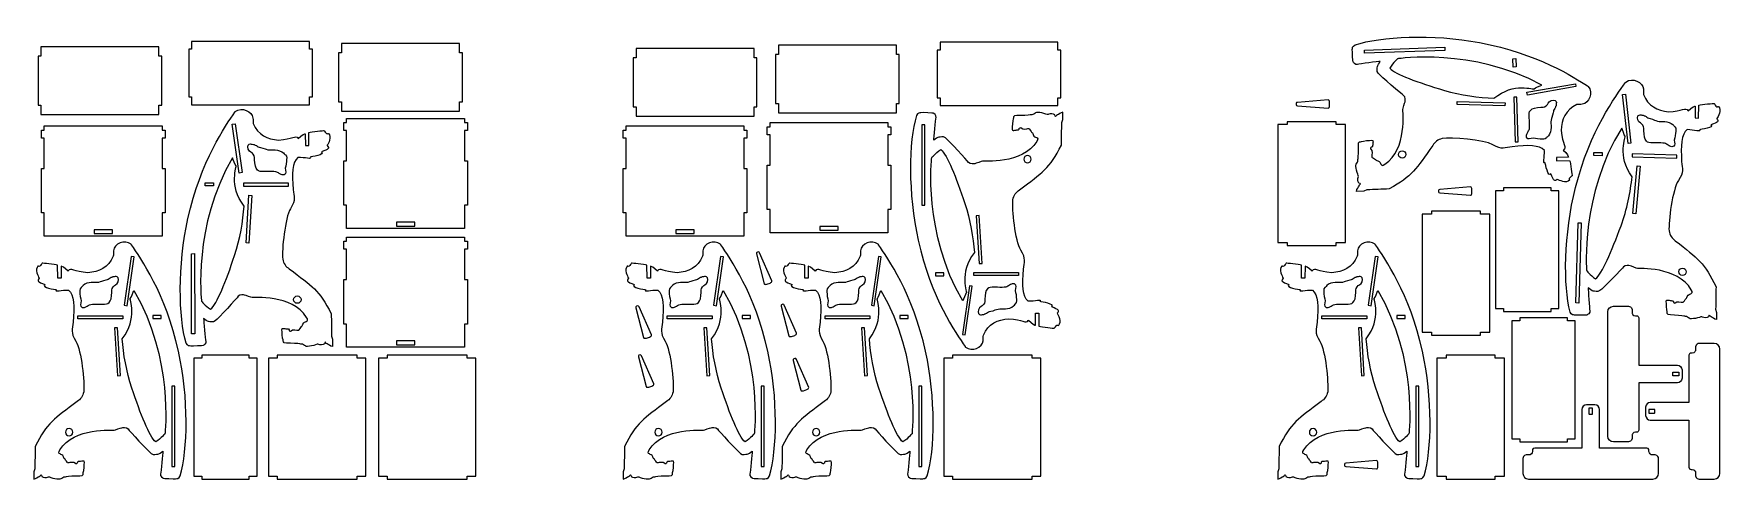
# Model space of a CAD drawing. Header units: centimetres. Extents: x -515 to 516, y -135 to 137.
import ezdxf

# ---------------------------------------------------------------- set-up
doc = ezdxf.new("R2010")
doc.units = ezdxf.units.CM
doc.header["$MEASUREMENT"] = 0
doc.layers.add('layer 1', color=7, linetype='Continuous')

msp = doc.modelspace()

# ---------------------------------------------------------------- linework, layer by layer
at = {"layer": 'layer 1', "color": 250, "lineweight": 9}
for points, knots in [([(293.03228, 40.75324), (293.03228, 40.75324), (297.40691, 40.90662), (297.40691, 40.90662), (297.40691, 40.90662), (297.40691, 40.90662), (299.31475, 41.66069), (299.31475, 41.66069), (299.31475, 41.66069), (303.86447, 41.85873), (308.4142, 42.05675), (312.9639, 42.2548), (312.9639, 42.2548), (327.24872, 50.08062), (329.29053, 54.39258), (339.57809, 68.81951), (339.57809, 68.81951), (340.77503, 70.85338), (342.58443, 72.35861), (345.37488, 73.01721), (345.37488, 73.01721), (350.73523, 73.74859), (370.79769, 72.48584), (376.29166, 69.21761), (376.29166, 69.21761), (381.78561, 65.94939), (383.67037, 67.39308), (388.06987, 67.95425), (388.06987, 67.95425), (397.53197, 69.16116), (404.85059, 69.14477), (407.7276, 65.70234), (407.7276, 65.70234), (407.99024, 61.625), (406.61178, 56.86929), (408.09516, 58.35137), (408.09516, 58.35137), (408.40363, 57.69299), (409.89212, 48.82347), (411.6154, 51.49382), (411.6154, 51.49382), (413.51734, 47.10197), (413.86479, 46.52706), (415.5358, 48.16551), (415.5358, 48.16551), (415.5358, 48.16551), (419.60562, 45.66359), (422.19728, 46.9908), (422.19728, 46.9908), (423.98175, 47.90468), (422.3809, 47.86835), (422.8356, 48.68127), (422.8356, 48.68127), (423.14012, 49.22573), (424.45801, 49.89765), (424.65783, 50.31351), (424.65783, 50.31351), (424.6681, 50.33495), (423.81861, 57.94803), (423.1198, 59.63407), (423.1198, 59.63407), (423.1198, 59.63407), (415.22143, 59.3946), (415.22143, 59.3946), (415.22143, 59.3946), (415.22143, 59.3946), (415.16765, 61.42788), (415.16765, 61.42788), (415.16765, 61.42788), (415.16765, 61.42788), (422.38083, 61.70369), (422.38083, 61.70369), (422.38083, 61.70369), (422.62932, 61.70335), (421.61228, 63.90461), (419.28495, 65.9363), (419.28495, 65.9363), (419.32367, 65.96147), (419.36109, 65.98665), (419.39718, 66.01183), (419.39718, 66.01183), (421.70304, 67.62101), (418.67072, 69.34138), (417.95554, 77.86481), (417.95554, 77.86481), (418.21825, 84.58844), (420.65844, 90.71118), (427.52611, 93.711), (427.52611, 93.711), (428.31757, 93.96741), (429.77947, 93.82147), (430.87056, 93.97658), (430.87056, 93.97658), (434.95989, 94.5579), (437.79993, 101.04111), (434.44965, 104.87341), (434.44965, 104.87341), (434.35259, 104.98442), (434.19824, 105.03617), (434.06689, 105.12127), (434.06689, 105.12127), (425.96518, 110.37211), (403.52615, 125.05847), (368.19514, 131.65992), (368.19514, 131.65992), (339.44483, 137.03178), (307.62312, 135.47295), (292.10231, 130.19374), (292.10231, 130.19374), (290.18702, 129.15475), (290.50719, 128.34552), (290.40157, 127.37548), (290.40157, 127.37548), (290.29589, 126.40546), (290.93084, 119.79925), (290.93084, 119.79925), (290.93084, 119.79925), (290.93084, 119.79925), (292.37908, 117.77657), (293.60652, 118.23181), (293.60652, 118.23181), (294.83396, 118.68703), (306.13799, 120.03096), (307.47437, 120.0756), (307.47437, 120.0756), (306.79861, 119.11998), (305.77441, 117.56611), (305.79486, 116.95363), (305.79486, 116.95363), (305.81533, 116.34112), (304.9589, 114.22195), (306.27443, 112.97601), (306.27443, 112.97601), (307.75022, 111.09967), (320.59991, 100.02702), (321.76795, 99.35537), (321.76795, 99.35537), (322.93714, 98.35131), (322.66045, 96.00015), (322.62153, 95.49714), (322.62153, 95.49714), (322.58258, 94.99417), (321.25951, 91.21516), (321.21686, 90.82355), (321.21686, 90.82355), (321.17422, 90.43189), (324.12552, 66.39933), (310.27081, 57.29625), (310.27081, 57.29625), (308.70976, 56.17595), (308.27873, 56.628), (307.82463, 57.33056), (307.82463, 57.33056), (307.37049, 58.03311), (307.5686, 58.77824), (306.05581, 59.41722), (306.05581, 59.41722), (304.84779, 59.52805), (304.89911, 60.03146), (304.53427, 60.25444), (304.53427, 60.25444), (304.16942, 60.47744), (302.29741, 61.65655), (302.29741, 61.65655), (302.29741, 61.65655), (302.29741, 61.65655), (302.25399, 62.47595), (302.25399, 62.47595), (302.25399, 62.47595), (302.25399, 62.47595), (302.99113, 65.92005), (301.63429, 66.48788), (301.63429, 66.48788), (301.0733, 66.86703), (301.86823, 67.59912), (301.92207, 67.65667), (301.92207, 67.65667), (301.97587, 67.71422), (302.84772, 67.58373), (302.82913, 68.14055), (302.82913, 68.14055), (302.81053, 68.69738), (302.81428, 68.58601), (302.8513, 69.14466), (302.8513, 69.14466), (302.88842, 69.70334), (303.17413, 71.16222), (303.05161, 71.49258), (303.05161, 71.49258), (302.9291, 71.82291), (303.03112, 72.10506), (302.19778, 72.02147), (302.19778, 72.02147), (301.36441, 71.9379), (296.69276, 71.6146), (296.09516, 71.14869), (296.09516, 71.14869), (295.49756, 70.68278), (293.95513, 71.80185), (294.10753, 68.90828), (294.10753, 68.90828), (294.25992, 66.01473), (294.12852, 61.60664), (293.93369, 60.76395), (293.93369, 60.76395), (293.73886, 59.9213), (294.02842, 59.59654), (293.50505, 58.57565), (293.50505, 58.57565), (292.98178, 57.55482), (292.37298, 57.42297), (292.58653, 56.03654), (292.58653, 56.03654), (292.8001, 54.65005), (293.03054, 52.60383), (293.74705, 51.17843), (293.74705, 51.17843), (294.46359, 49.75302), (294.02173, 49.78546), (293.78425, 48.55118), (293.78425, 48.55118), (293.54676, 47.31692), (293.92453, 45.50884), (295.30813, 45.52333), (295.30813, 45.52333), (295.8536, 45.16419), (294.71417, 45.12764), (294.52306, 44.1736), (294.52306, 44.1736), (294.33196, 43.21956), (293.06051, 42.29602), (293.03228, 40.75324)], [0, 0, 0, 0, 0.0169491525, 0.0169491525, 0.0169491525, 0.0169491525, 0.0338983051, 0.0338983051, 0.0338983051, 0.0338983051, 0.0508474576, 0.0508474576, 0.0508474576, 0.0508474576, 0.0677966102, 0.0677966102, 0.0677966102, 0.0677966102, 0.0847457627, 0.0847457627, 0.0847457627, 0.0847457627, 0.1016949153, 0.1016949153, 0.1016949153, 0.1016949153, 0.1186440678, 0.1186440678, 0.1186440678, 0.1186440678, 0.1355932203, 0.1355932203, 0.1355932203, 0.1355932203, 0.1525423729, 0.1525423729, 0.1525423729, 0.1525423729, 0.1694915254, 0.1694915254, 0.1694915254, 0.1694915254, 0.186440678, 0.186440678, 0.186440678, 0.186440678, 0.2033898305, 0.2033898305, 0.2033898305, 0.2033898305, 0.2203389831, 0.2203389831, 0.2203389831, 0.2203389831, 0.2372881356, 0.2372881356, 0.2372881356, 0.2372881356, 0.2542372881, 0.2542372881, 0.2542372881, 0.2542372881, 0.2711864407, 0.2711864407, 0.2711864407, 0.2711864407, 0.2881355932, 0.2881355932, 0.2881355932, 0.2881355932, 0.3050847458, 0.3050847458, 0.3050847458, 0.3050847458, 0.3220338983, 0.3220338983, 0.3220338983, 0.3220338983, 0.3389830508, 0.3389830508, 0.3389830508, 0.3389830508, 0.3559322034, 0.3559322034, 0.3559322034, 0.3559322034, 0.3728813559, 0.3728813559, 0.3728813559, 0.3728813559, 0.3898305085, 0.3898305085, 0.3898305085, 0.3898305085, 0.406779661, 0.406779661, 0.406779661, 0.406779661, 0.4237288136, 0.4237288136, 0.4237288136, 0.4237288136, 0.4406779661, 0.4406779661, 0.4406779661, 0.4406779661, 0.4576271186, 0.4576271186, 0.4576271186, 0.4576271186, 0.4745762712, 0.4745762712, 0.4745762712, 0.4745762712, 0.4915254237, 0.4915254237, 0.4915254237, 0.4915254237, 0.5084745763, 0.5084745763, 0.5084745763, 0.5084745763, 0.5254237288, 0.5254237288, 0.5254237288, 0.5254237288, 0.5423728814, 0.5423728814, 0.5423728814, 0.5423728814, 0.5593220339, 0.5593220339, 0.5593220339, 0.5593220339, 0.5762711864, 0.5762711864, 0.5762711864, 0.5762711864, 0.593220339, 0.593220339, 0.593220339, 0.593220339, 0.6101694915, 0.6101694915, 0.6101694915, 0.6101694915, 0.6271186441, 0.6271186441, 0.6271186441, 0.6271186441, 0.6440677966, 0.6440677966, 0.6440677966, 0.6440677966, 0.6610169492, 0.6610169492, 0.6610169492, 0.6610169492, 0.6779661017, 0.6779661017, 0.6779661017, 0.6779661017, 0.6949152542, 0.6949152542, 0.6949152542, 0.6949152542, 0.7118644068, 0.7118644068, 0.7118644068, 0.7118644068, 0.7288135593, 0.7288135593, 0.7288135593, 0.7288135593, 0.7457627119, 0.7457627119, 0.7457627119, 0.7457627119, 0.7627118644, 0.7627118644, 0.7627118644, 0.7627118644, 0.7796610169, 0.7796610169, 0.7796610169, 0.7796610169, 0.7966101695, 0.7966101695, 0.7966101695, 0.7966101695, 0.813559322, 0.813559322, 0.813559322, 0.813559322, 0.8305084746, 0.8305084746, 0.8305084746, 0.8305084746, 0.8474576271, 0.8474576271, 0.8474576271, 0.8474576271, 0.8644067797, 0.8644067797, 0.8644067797, 0.8644067797, 0.8813559322, 0.8813559322, 0.8813559322, 0.8813559322, 0.8983050847, 0.8983050847, 0.8983050847, 0.8983050847, 0.9152542373, 0.9152542373, 0.9152542373, 0.9152542373, 0.9322033898, 0.9322033898, 0.9322033898, 0.9322033898, 0.9491525424, 0.9491525424, 0.9491525424, 0.9491525424, 0.9661016949, 0.9661016949, 0.9661016949, 0.9661016949, 1, 1, 1, 1]), ([(297.91403, 125.22834), (297.91403, 125.22834), (346.916, 126.87847), (346.916, 126.87847), (346.916, 126.87847), (346.916, 126.87847), (346.85362, 128.73141), (346.85362, 128.73141), (346.85362, 128.73141), (346.85362, 128.73141), (297.85162, 127.08127), (297.85162, 127.08127), (297.85162, 127.08127), (297.85162, 127.08127), (297.91403, 125.22834), (297.91403, 125.22834)], [0, 0, 0, 0, 0.2, 0.2, 0.2, 0.2, 0.4, 0.4, 0.4, 0.4, 0.6, 0.6, 0.6, 0.6, 1, 1, 1, 1]), ([(318.12324, 121.75124), (318.12324, 121.75124), (364.11596, 128.63122), (406.19377, 105.66498), (406.19377, 105.66498), (405.13585, 105.01464), (401.97091, 104.10777), (401.39551, 103.31429), (401.39551, 103.31429), (401.66335, 102.59209), (388.92703, 107.77318), (376.94137, 97.61364), (376.94137, 97.61364), (367.62567, 97.93231), (356.76604, 99.45826), (346.63846, 102.45033), (346.63846, 102.45033), (330.45531, 107.23136), (316.54982, 112.26754), (313.3196, 115.98521), (313.3196, 115.98521), (315.43287, 119.60685), (318.12324, 121.75124), (318.12324, 121.75124)], [0, 0, 0, 0, 0.1428571429, 0.1428571429, 0.1428571429, 0.1428571429, 0.2857142857, 0.2857142857, 0.2857142857, 0.2857142857, 0.4285714286, 0.4285714286, 0.4285714286, 0.4285714286, 0.5714285714, 0.5714285714, 0.5714285714, 0.5714285714, 0.7142857143, 0.7142857143, 0.7142857143, 0.7142857143, 1, 1, 1, 1]), ([(388.47594, 121.76438), (388.47594, 121.76438), (388.64749, 116.66595), (388.64749, 116.66595), (388.64749, 116.66595), (388.64749, 116.66595), (390.50043, 116.72836), (390.50043, 116.72836), (390.50043, 116.72836), (390.50043, 116.72836), (390.32887, 121.82677), (390.32887, 121.82677), (390.32887, 121.82677), (390.32887, 121.82677), (388.47594, 121.76438), (388.47594, 121.76438)], [0, 0, 0, 0, 0.2, 0.2, 0.2, 0.2, 0.4, 0.4, 0.4, 0.4, 0.6, 0.6, 0.6, 0.6, 1, 1, 1, 1]), ([(397.01132, 101.28214), (397.01132, 101.28214), (397.32501, 99.50974), (397.32501, 99.50974), (397.32501, 99.50974), (397.32501, 99.50974), (426.95421, 104.75361), (426.95421, 104.75361), (426.95421, 104.75361), (426.95421, 104.75361), (426.64049, 106.52605), (426.64049, 106.52605), (426.64049, 106.52605), (426.64049, 106.52605), (397.01132, 101.28214), (397.01132, 101.28214)], [0, 0, 0, 0, 0.2, 0.2, 0.2, 0.2, 0.4, 0.4, 0.4, 0.4, 0.6, 0.6, 0.6, 0.6, 1, 1, 1, 1]), ([(512.82251, -37.57197), (512.82251, -37.57197), (512.93962, -33.19623), (512.93962, -33.19623), (512.93962, -33.19623), (512.93962, -33.19623), (512.3048, -31.24546), (512.3048, -31.24546), (512.3048, -31.24546), (512.38814, -26.6922), (512.47149, -22.13892), (512.55482, -17.58566), (512.55482, -17.58566), (505.62618, -2.84479), (501.44858, -0.54056), (487.68456, 10.61838), (487.68456, 10.61838), (485.72848, 11.93866), (484.33787, 13.83755), (483.85288, 16.66337), (483.85288, 16.66337), (483.45396, 22.05864), (485.95339, 42.00482), (489.55469, 47.28647), (489.55469, 47.28647), (493.156, 52.56806), (491.83145, 54.5384), (491.54307, 58.96415), (491.54307, 58.96415), (490.92285, 68.48273), (491.39123, 75.78635), (495.00478, 78.44528), (495.00478, 78.44528), (499.09056, 78.45559), (503.75204, 76.78604), (502.36442, 78.35812), (502.36442, 78.35812), (503.04059, 78.62535), (511.98512, 79.56318), (509.42629, 81.44811), (509.42629, 81.44811), (513.92723, 83.07516), (514.52249, 83.38646), (512.99038, 85.15548), (512.99038, 85.15548), (512.99038, 85.15548), (515.73889, 89.06301), (514.57427, 91.73167), (514.57427, 91.73167), (513.77234, 93.56916), (513.70973, 91.96914), (512.92644, 92.47318), (512.92644, 92.47318), (512.40183, 92.81073), (511.81259, 94.16763), (511.40985, 94.39273), (511.40985, 94.39273), (511.38912, 94.40433), (503.73809, 94.02665), (502.01211, 93.4333), (502.01211, 93.4333), (502.01211, 93.4333), (501.76331, 85.53522), (501.76331, 85.53522), (501.76331, 85.53522), (501.76331, 85.53522), (499.73059, 85.60713), (499.73059, 85.60713), (499.73059, 85.60713), (499.73059, 85.60713), (499.9008, 92.82357), (499.9008, 92.82357), (499.9008, 92.82357), (499.91648, 93.07157), (497.65663, 92.19242), (495.48506, 89.99501), (495.48506, 89.99501), (495.46234, 90.03521), (495.43952, 90.07412), (495.41662, 90.11169), (495.41662, 90.11169), (493.95291, 92.51253), (492.04855, 89.59226), (483.49722, 89.40486), (483.49722, 89.40486), (476.80264, 90.08233), (470.84232, 92.896), (468.27237, 99.93585), (468.27237, 99.93585), (468.06533, 100.74162), (468.30129, 102.19172), (468.21387, 103.2903), (468.21387, 103.2903), (467.88621, 107.40774), (461.59078, 110.64276), (457.55887, 107.53556), (457.55887, 107.53556), (457.44209, 107.44554), (457.38091, 107.29468), (457.28785, 107.16885), (457.28785, 107.16885), (451.54668, 99.4069), (435.50248, 77.91777), (426.73153, 43.0619), (426.73153, 43.0619), (419.59426, 14.69828), (419.18476, -17.15897), (423.49531, -32.9762), (423.49531, -32.9762), (424.41403, -34.952), (425.24149, -34.68242), (426.20314, -34.84776), (426.20314, -34.84776), (427.16479, -35.01313), (433.79761, -34.78741), (433.79761, -34.78741), (433.79761, -34.78741), (433.79761, -34.78741), (435.90586, -33.46686), (435.52731, -32.21363), (435.52731, -32.21363), (435.14877, -30.96043), (434.50555, -19.59498), (434.54353, -18.25841), (434.54353, -18.25841), (435.45559, -18.99189), (436.94324, -20.11009), (437.55582, -20.12751), (437.55582, -20.12751), (438.16843, -20.14492), (440.23065, -21.1306), (441.55547, -19.89452), (441.55547, -19.89452), (443.51936, -18.53744), (455.36449, -6.39614), (456.10699, -5.2718), (456.10699, -5.2718), (457.18134, -4.16687), (459.51094, -4.58824), (460.01058, -4.65815), (460.01058, -4.65815), (460.51021, -4.7281), (464.20026, -6.28204), (464.5885, -6.34878), (464.5885, -6.34878), (464.97676, -6.41554), (489.14574, -4.95416), (497.37576, -19.34464), (497.37576, -19.34464), (498.39751, -20.97189), (497.91968, -21.37417), (497.19043, -21.78401), (497.19043, -21.78401), (496.46116, -22.19391), (495.72969, -21.95015), (494.9985, -23.42059), (494.9985, -23.42059), (494.8133, -24.61946), (494.31401, -24.53715), (494.06891, -24.88752), (494.06891, -24.88752), (493.82382, -25.23789), (492.53133, -27.03352), (492.53133, -27.03352), (492.53133, -27.03352), (492.53133, -27.03352), (491.71082, -27.02624), (491.71082, -27.02624), (491.71082, -27.02624), (491.71082, -27.02624), (488.31881, -26.07781), (487.66827, -27.39697), (487.66827, -27.39697), (487.2552, -27.93348), (486.57358, -27.09486), (486.51947, -27.03755), (486.51947, -27.03755), (486.46536, -26.98031), (486.64945, -26.11818), (486.09255, -26.10234), (486.09255, -26.10234), (485.53563, -26.08652), (485.64703, -26.08967), (485.09173, -26.01819), (485.09173, -26.01819), (484.53639, -25.94666), (483.09794, -25.57139), (482.76066, -25.67327), (482.76066, -25.67327), (482.42337, -25.77514), (482.14808, -25.65589), (482.18003, -26.49281), (482.18003, -26.49281), (482.21198, -27.32974), (482.24615, -32.01242), (482.67426, -32.63767), (482.67426, -32.63767), (483.10235, -33.26292), (481.89016, -34.73328), (484.78762, -34.75989), (484.78762, -34.75989), (487.68506, -34.78649), (492.07663, -35.18989), (492.90567, -35.4364), (492.90567, -35.4364), (493.73468, -35.68291), (494.0767, -35.41395), (495.06332, -35.99937), (495.06332, -35.99937), (496.0499, -36.58469), (496.14387, -37.20047), (497.54087, -37.07296), (497.54087, -37.07296), (498.93789, -36.94541), (500.99444, -36.8418), (502.46137, -36.2147), (502.46137, -36.2147), (503.9283, -35.58755), (503.86865, -36.02657), (505.0859, -36.33984), (505.0859, -36.33984), (506.30313, -36.65309), (508.1311, -36.38772), (508.20207, -35.00586), (508.20207, -35.00586), (508.59422, -34.48361), (508.56035, -35.62311), (509.50074, -35.87279), (509.50074, -35.87279), (510.44117, -36.12245), (511.28441, -37.44851), (512.82251, -37.57197)], [0, 0, 0, 0, 0.0169491525, 0.0169491525, 0.0169491525, 0.0169491525, 0.0338983051, 0.0338983051, 0.0338983051, 0.0338983051, 0.0508474576, 0.0508474576, 0.0508474576, 0.0508474576, 0.0677966102, 0.0677966102, 0.0677966102, 0.0677966102, 0.0847457627, 0.0847457627, 0.0847457627, 0.0847457627, 0.1016949153, 0.1016949153, 0.1016949153, 0.1016949153, 0.1186440678, 0.1186440678, 0.1186440678, 0.1186440678, 0.1355932203, 0.1355932203, 0.1355932203, 0.1355932203, 0.1525423729, 0.1525423729, 0.1525423729, 0.1525423729, 0.1694915254, 0.1694915254, 0.1694915254, 0.1694915254, 0.186440678, 0.186440678, 0.186440678, 0.186440678, 0.2033898305, 0.2033898305, 0.2033898305, 0.2033898305, 0.2203389831, 0.2203389831, 0.2203389831, 0.2203389831, 0.2372881356, 0.2372881356, 0.2372881356, 0.2372881356, 0.2542372881, 0.2542372881, 0.2542372881, 0.2542372881, 0.2711864407, 0.2711864407, 0.2711864407, 0.2711864407, 0.2881355932, 0.2881355932, 0.2881355932, 0.2881355932, 0.3050847458, 0.3050847458, 0.3050847458, 0.3050847458, 0.3220338983, 0.3220338983, 0.3220338983, 0.3220338983, 0.3389830508, 0.3389830508, 0.3389830508, 0.3389830508, 0.3559322034, 0.3559322034, 0.3559322034, 0.3559322034, 0.3728813559, 0.3728813559, 0.3728813559, 0.3728813559, 0.3898305085, 0.3898305085, 0.3898305085, 0.3898305085, 0.406779661, 0.406779661, 0.406779661, 0.406779661, 0.4237288136, 0.4237288136, 0.4237288136, 0.4237288136, 0.4406779661, 0.4406779661, 0.4406779661, 0.4406779661, 0.4576271186, 0.4576271186, 0.4576271186, 0.4576271186, 0.4745762712, 0.4745762712, 0.4745762712, 0.4745762712, 0.4915254237, 0.4915254237, 0.4915254237, 0.4915254237, 0.5084745763, 0.5084745763, 0.5084745763, 0.5084745763, 0.5254237288, 0.5254237288, 0.5254237288, 0.5254237288, 0.5423728814, 0.5423728814, 0.5423728814, 0.5423728814, 0.5593220339, 0.5593220339, 0.5593220339, 0.5593220339, 0.5762711864, 0.5762711864, 0.5762711864, 0.5762711864, 0.593220339, 0.593220339, 0.593220339, 0.593220339, 0.6101694915, 0.6101694915, 0.6101694915, 0.6101694915, 0.6271186441, 0.6271186441, 0.6271186441, 0.6271186441, 0.6440677966, 0.6440677966, 0.6440677966, 0.6440677966, 0.6610169492, 0.6610169492, 0.6610169492, 0.6610169492, 0.6779661017, 0.6779661017, 0.6779661017, 0.6779661017, 0.6949152542, 0.6949152542, 0.6949152542, 0.6949152542, 0.7118644068, 0.7118644068, 0.7118644068, 0.7118644068, 0.7288135593, 0.7288135593, 0.7288135593, 0.7288135593, 0.7457627119, 0.7457627119, 0.7457627119, 0.7457627119, 0.7627118644, 0.7627118644, 0.7627118644, 0.7627118644, 0.7796610169, 0.7796610169, 0.7796610169, 0.7796610169, 0.7966101695, 0.7966101695, 0.7966101695, 0.7966101695, 0.813559322, 0.813559322, 0.813559322, 0.813559322, 0.8305084746, 0.8305084746, 0.8305084746, 0.8305084746, 0.8474576271, 0.8474576271, 0.8474576271, 0.8474576271, 0.8644067797, 0.8644067797, 0.8644067797, 0.8644067797, 0.8813559322, 0.8813559322, 0.8813559322, 0.8813559322, 0.8983050847, 0.8983050847, 0.8983050847, 0.8983050847, 0.9152542373, 0.9152542373, 0.9152542373, 0.9152542373, 0.9322033898, 0.9322033898, 0.9322033898, 0.9322033898, 0.9491525424, 0.9491525424, 0.9491525424, 0.9491525424, 0.9661016949, 0.9661016949, 0.9661016949, 0.9661016949, 1, 1, 1, 1]), ([(256.99569, 95.12469), (256.99569, 95.12469), (275.68068, 96.62497), (275.68068, 96.62497), (275.68068, 96.62497), (276.13338, 96.62497), (276.50393, 95.92939), (276.50393, 95.07922), (276.50393, 95.07922), (276.50393, 95.07922), (276.50393, 93.10116), (276.50393, 93.10116), (276.50393, 93.10116), (276.50393, 92.25099), (276.13338, 91.55541), (275.68068, 91.55541), (275.68068, 91.55541), (275.68068, 91.55541), (256.99569, 93.0557), (256.99569, 93.0557), (256.99569, 93.0557), (256.54299, 93.0557), (256.17244, 93.33957), (256.17244, 93.68654), (256.17244, 93.68654), (256.17244, 93.68654), (256.17244, 94.49384), (256.17244, 94.49384), (256.17244, 94.49384), (256.17244, 94.84081), (256.54299, 95.12469), (256.99569, 95.12469)], [0, 0, 0, 0, 0.1111111111, 0.1111111111, 0.1111111111, 0.1111111111, 0.2222222222, 0.2222222222, 0.2222222222, 0.2222222222, 0.3333333333, 0.3333333333, 0.3333333333, 0.3333333333, 0.4444444444, 0.4444444444, 0.4444444444, 0.4444444444, 0.5555555556, 0.5555555556, 0.5555555556, 0.5555555556, 0.6666666667, 0.6666666667, 0.6666666667, 0.6666666667, 0.7777777778, 0.7777777778, 0.7777777778, 0.7777777778, 1, 1, 1, 1]), ([(354.48959, 95.6964), (354.48959, 95.6964), (354.43936, 93.89712), (354.43936, 93.89712), (354.43936, 93.89712), (354.43936, 93.89712), (383.65991, 93.08153), (383.65991, 93.08153), (383.65991, 93.08153), (383.65991, 93.08153), (383.71013, 94.88082), (383.71013, 94.88082), (383.71013, 94.88082), (383.71013, 94.88082), (354.48959, 95.6964), (354.48959, 95.6964)], [0, 0, 0, 0, 0.2, 0.2, 0.2, 0.2, 0.4, 0.4, 0.4, 0.4, 0.6, 0.6, 0.6, 0.6, 1, 1, 1, 1]), ([(389.10727, 98.31918), (389.10727, 98.31918), (390.90622, 98.37975), (390.90622, 98.37975), (390.90622, 98.37975), (390.90622, 98.37975), (391.7769, 71.02332), (391.7769, 71.02332), (391.7769, 71.02332), (391.7769, 71.02332), (389.97795, 70.96273), (389.97795, 70.96273), (389.97795, 70.96273), (389.97795, 70.96273), (389.10727, 98.31918), (389.10727, 98.31918)], [0, 0, 0, 0, 0.2, 0.2, 0.2, 0.2, 0.4, 0.4, 0.4, 0.4, 0.6, 0.6, 0.6, 0.6, 1, 1, 1, 1]), ([(398.37525, 78.36951), (397.90255, 77.56455), (397.88086, 77.28293), (397.14137, 76.0815), (397.14137, 76.0815), (396.58427, 75.17635), (396.13612, 71.91894), (399.66846, 73.07539), (399.66846, 73.07539), (401.29645, 73.60844), (402.99619, 72.60608), (405.1156, 72.67687), (405.1156, 72.67687), (406.56698, 72.72536), (408.19429, 72.18176), (408.97572, 73.44425), (408.97572, 73.44425), (409.28253, 73.93998), (409.98325, 73.97282), (410.91328, 75.73791), (410.91328, 75.73791), (412.84938, 79.41229), (411.00425, 82.75961), (412.12068, 85.21646), (412.12068, 85.21646), (412.27586, 85.5579), (413.23701, 89.05003), (413.22169, 89.50907), (413.22169, 89.50907), (413.18943, 90.47387), (414.22292, 90.97353), (414.46905, 92.12569), (414.46905, 92.12569), (414.62367, 92.84931), (414.82587, 92.38329), (414.90787, 93.91584), (414.90787, 93.91584), (414.9445, 94.60074), (415.39279, 95.47855), (414.244, 96.2836), (414.244, 96.2836), (413.09072, 97.09174), (410.36541, 95.93922), (410.03767, 94.54834), (410.03767, 94.54834), (409.84042, 93.71127), (408.12488, 92.21407), (406.90648, 92.21486), (406.90648, 92.21486), (405.59622, 92.21569), (401.35477, 91.76414), (400.31598, 91.0681), (400.31598, 91.0681), (398.42167, 89.79874), (398.51097, 89.30534), (398.41764, 87.34633), (398.41764, 87.34633), (398.35398, 86.00897), (399.05706, 79.5306), (398.37525, 78.36951)], [0, 0, 0, 0, 0.0625, 0.0625, 0.0625, 0.0625, 0.125, 0.125, 0.125, 0.125, 0.1875, 0.1875, 0.1875, 0.1875, 0.25, 0.25, 0.25, 0.25, 0.3125, 0.3125, 0.3125, 0.3125, 0.375, 0.375, 0.375, 0.375, 0.4375, 0.4375, 0.4375, 0.4375, 0.5, 0.5, 0.5, 0.5, 0.5625, 0.5625, 0.5625, 0.5625, 0.625, 0.625, 0.625, 0.625, 0.6875, 0.6875, 0.6875, 0.6875, 0.75, 0.75, 0.75, 0.75, 0.8125, 0.8125, 0.8125, 0.8125, 0.875, 0.875, 0.875, 0.875, 1, 1, 1, 1]), ([(458.83104, 69.94692), (458.83104, 69.94692), (460.61945, 70.15053), (460.61945, 70.15053), (460.61945, 70.15053), (460.61945, 70.15053), (457.21552, 100.04704), (457.21552, 100.04704), (457.21552, 100.04704), (457.21552, 100.04704), (455.4271, 99.84339), (455.4271, 99.84339), (455.4271, 99.84339), (455.4271, 99.84339), (458.83104, 69.94692), (458.83104, 69.94692)], [0, 0, 0, 0, 0.2, 0.2, 0.2, 0.2, 0.4, 0.4, 0.4, 0.4, 0.6, 0.6, 0.6, 0.6, 1, 1, 1, 1]), ([(-332.30764, -53.9863), (-332.30764, -53.9863), (-332.31752, -49.60899), (-332.31752, -49.60899), (-332.31752, -49.60899), (-332.31752, -49.60899), (-333.00866, -47.67746), (-333.00866, -47.67746), (-333.00866, -47.67746), (-333.05744, -43.1237), (-333.10621, -38.56991), (-333.155, -34.01616), (-333.155, -34.01616), (-340.50836, -19.4825), (-344.75105, -17.30043), (-358.83299, -6.54547), (-358.83299, -6.54547), (-360.82655, -5.2825), (-362.27166, -3.42473), (-362.83843, -0.61418), (-362.83843, -0.61418), (-363.39369, 4.76725), (-361.47395, 24.77754), (-358.02739, 30.16143), (-358.02739, 30.16143), (-354.58082, 35.54528), (-355.96196, 37.47636), (-356.3786, 41.89188), (-356.3786, 41.89188), (-357.2747, 51.38847), (-357.0184, 58.70261), (-353.4835, 61.46523), (-353.4835, 61.46523), (-349.39973, 61.59407), (-344.69178, 60.06045), (-346.12444, 61.59162), (-346.12444, 61.59162), (-345.45629, 61.87835), (-336.54275, 63.07527), (-339.15518, 64.88517), (-339.15518, 64.88517), (-334.70333, 66.64212), (-334.11736, 66.97055), (-335.70013, 68.69437), (-335.70013, 68.69437), (-335.70013, 68.69437), (-333.06614, 72.67998), (-334.30769, 75.31374), (-334.30769, 75.31374), (-335.16258, 77.12721), (-335.17874, 75.52604), (-335.97632, 76.00714), (-335.97632, 76.00714), (-336.51051, 76.32934), (-337.13887, 77.66856), (-337.54796, 77.88189), (-337.54796, 77.88189), (-337.56904, 77.89287), (-345.20588, 77.2934), (-346.91392, 76.65023), (-346.91392, 76.65023), (-346.91392, 76.65023), (-346.9335, 68.74826), (-346.9335, 68.74826), (-346.9335, 68.74826), (-346.9335, 68.74826), (-348.96745, 68.76117), (-348.96745, 68.76117), (-348.96745, 68.76117), (-348.96745, 68.76117), (-349.00665, 75.97951), (-349.00665, 75.97951), (-349.00665, 75.97951), (-348.99817, 76.22786), (-351.23158, 75.28352), (-353.33848, 73.02404), (-353.33848, 73.02404), (-353.36236, 73.06356), (-353.3863, 73.1018), (-353.41028, 73.13868), (-353.41028, 73.13868), (-354.94301, 75.49605), (-356.76186, 72.52176), (-365.30416, 72.08638), (-365.30416, 72.08638), (-372.01557, 72.56936), (-378.05502, 75.20893), (-380.8281, 82.17126), (-380.8281, 82.17126), (-381.05842, 82.97069), (-380.86464, 84.42702), (-380.98389, 85.52261), (-380.98389, 85.52261), (-381.43086, 89.6288), (-387.81748, 92.67984), (-391.75755, 89.45697), (-391.75755, 89.45697), (-391.87167, 89.36361), (-391.92846, 89.21104), (-392.01783, 89.08256), (-392.01783, 89.08256), (-397.53141, 81.15734), (-412.94546, 59.21179), (-420.70155, 24.11617), (-420.70155, 24.11617), (-427.01298, -4.44258), (-426.49815, -36.29829), (-421.73056, -51.98382), (-421.73056, -51.98382), (-420.7549, -53.93214), (-419.93562, -53.63867), (-418.96957, -53.77604), (-418.96957, -53.77604), (-418.00353, -53.91345), (-411.38005, -53.4954), (-411.38005, -53.4954), (-411.38005, -53.4954), (-411.38005, -53.4954), (-409.31099, -52.11425), (-409.72575, -50.87253), (-409.72575, -50.87253), (-410.14048, -49.63084), (-411.11313, -38.28882), (-411.11394, -36.95171), (-411.11394, -36.95171), (-410.18098, -37.65843), (-408.66153, -38.73301), (-408.0487, -38.73265), (-408.0487, -38.73265), (-407.43586, -38.73227), (-405.3459, -39.65771), (-404.05749, -38.38372), (-404.05749, -38.38372), (-402.1338, -36.97025), (-390.64587, -24.49042), (-389.93629, -23.34503), (-389.93629, -23.34503), (-388.89445, -22.20939), (-386.55363, -22.563), (-386.05216, -22.61839), (-386.05216, -22.61839), (-385.55072, -22.67381), (-381.81712, -24.12005), (-381.42712, -24.17551), (-381.42712, -24.17551), (-381.03708, -24.23097), (-356.92067, -22.06906), (-348.27666, -36.21474), (-348.27666, -36.21474), (-347.20813, -37.81166), (-347.67407, -38.22764), (-348.39114, -38.65847), (-348.39114, -38.65847), (-349.10821, -39.08934), (-349.84644, -38.86691), (-350.53467, -40.35794), (-350.53467, -40.35794), (-350.68502, -41.56167), (-351.18649, -41.49389), (-351.42131, -41.85122), (-351.42131, -41.85122), (-351.65614, -42.20856), (-352.896, -44.04092), (-352.896, -44.04092), (-352.896, -44.04092), (-352.896, -44.04092), (-353.71637, -44.05745), (-353.71637, -44.05745), (-353.71637, -44.05745), (-353.71637, -44.05745), (-357.13446, -43.20781), (-357.74646, -44.5453), (-357.74646, -44.5453), (-358.14379, -45.09356), (-358.84945, -44.27507), (-358.90519, -44.21936), (-358.90519, -44.21936), (-358.96094, -44.1637), (-358.80194, -43.2966), (-359.35908, -43.29693), (-359.35908, -43.29693), (-359.91622, -43.29727), (-359.80478, -43.29718), (-360.36191, -43.24185), (-360.36191, -43.24185), (-360.91909, -43.18644), (-362.36782, -42.85307), (-362.702, -42.96468), (-362.702, -42.96468), (-363.03619, -43.0763), (-363.31483, -42.96508), (-363.25862, -43.80073), (-363.25862, -43.80073), (-363.2024, -44.63638), (-363.03241, -49.31611), (-362.58634, -49.92867), (-362.58634, -49.92867), (-362.14028, -50.54123), (-363.30931, -52.04615), (-360.4123, -51.98868), (-360.4123, -51.98868), (-357.5153, -51.93122), (-353.11389, -52.20705), (-352.27804, -52.42941), (-352.27804, -52.42941), (-351.44223, -52.65176), (-351.10815, -52.373), (-350.10497, -52.92954), (-350.10497, -52.92954), (-349.10183, -53.48601), (-348.99002, -54.0988), (-347.59732, -53.93081), (-347.59732, -53.93081), (-346.20459, -53.76279), (-344.15191, -53.59957), (-342.70379, -52.93017), (-342.70379, -52.93017), (-341.25567, -52.26073), (-341.30256, -52.7013), (-340.07674, -52.97911), (-340.07674, -52.97911), (-338.85092, -53.25692), (-337.03143, -52.93865), (-337.00056, -51.55529), (-337.00056, -51.55529), (-336.62373, -51.0219), (-336.62454, -52.16191), (-335.67729, -52.38419), (-335.67729, -52.38419), (-334.73002, -52.60647), (-333.84867, -53.90751), (-332.30764, -53.9863)], [0, 0, 0, 0, 0.0169491525, 0.0169491525, 0.0169491525, 0.0169491525, 0.0338983051, 0.0338983051, 0.0338983051, 0.0338983051, 0.0508474576, 0.0508474576, 0.0508474576, 0.0508474576, 0.0677966102, 0.0677966102, 0.0677966102, 0.0677966102, 0.0847457627, 0.0847457627, 0.0847457627, 0.0847457627, 0.1016949153, 0.1016949153, 0.1016949153, 0.1016949153, 0.1186440678, 0.1186440678, 0.1186440678, 0.1186440678, 0.1355932203, 0.1355932203, 0.1355932203, 0.1355932203, 0.1525423729, 0.1525423729, 0.1525423729, 0.1525423729, 0.1694915254, 0.1694915254, 0.1694915254, 0.1694915254, 0.186440678, 0.186440678, 0.186440678, 0.186440678, 0.2033898305, 0.2033898305, 0.2033898305, 0.2033898305, 0.2203389831, 0.2203389831, 0.2203389831, 0.2203389831, 0.2372881356, 0.2372881356, 0.2372881356, 0.2372881356, 0.2542372881, 0.2542372881, 0.2542372881, 0.2542372881, 0.2711864407, 0.2711864407, 0.2711864407, 0.2711864407, 0.2881355932, 0.2881355932, 0.2881355932, 0.2881355932, 0.3050847458, 0.3050847458, 0.3050847458, 0.3050847458, 0.3220338983, 0.3220338983, 0.3220338983, 0.3220338983, 0.3389830508, 0.3389830508, 0.3389830508, 0.3389830508, 0.3559322034, 0.3559322034, 0.3559322034, 0.3559322034, 0.3728813559, 0.3728813559, 0.3728813559, 0.3728813559, 0.3898305085, 0.3898305085, 0.3898305085, 0.3898305085, 0.406779661, 0.406779661, 0.406779661, 0.406779661, 0.4237288136, 0.4237288136, 0.4237288136, 0.4237288136, 0.4406779661, 0.4406779661, 0.4406779661, 0.4406779661, 0.4576271186, 0.4576271186, 0.4576271186, 0.4576271186, 0.4745762712, 0.4745762712, 0.4745762712, 0.4745762712, 0.4915254237, 0.4915254237, 0.4915254237, 0.4915254237, 0.5084745763, 0.5084745763, 0.5084745763, 0.5084745763, 0.5254237288, 0.5254237288, 0.5254237288, 0.5254237288, 0.5423728814, 0.5423728814, 0.5423728814, 0.5423728814, 0.5593220339, 0.5593220339, 0.5593220339, 0.5593220339, 0.5762711864, 0.5762711864, 0.5762711864, 0.5762711864, 0.593220339, 0.593220339, 0.593220339, 0.593220339, 0.6101694915, 0.6101694915, 0.6101694915, 0.6101694915, 0.6271186441, 0.6271186441, 0.6271186441, 0.6271186441, 0.6440677966, 0.6440677966, 0.6440677966, 0.6440677966, 0.6610169492, 0.6610169492, 0.6610169492, 0.6610169492, 0.6779661017, 0.6779661017, 0.6779661017, 0.6779661017, 0.6949152542, 0.6949152542, 0.6949152542, 0.6949152542, 0.7118644068, 0.7118644068, 0.7118644068, 0.7118644068, 0.7288135593, 0.7288135593, 0.7288135593, 0.7288135593, 0.7457627119, 0.7457627119, 0.7457627119, 0.7457627119, 0.7627118644, 0.7627118644, 0.7627118644, 0.7627118644, 0.7796610169, 0.7796610169, 0.7796610169, 0.7796610169, 0.7966101695, 0.7966101695, 0.7966101695, 0.7966101695, 0.813559322, 0.813559322, 0.813559322, 0.813559322, 0.8305084746, 0.8305084746, 0.8305084746, 0.8305084746, 0.8474576271, 0.8474576271, 0.8474576271, 0.8474576271, 0.8644067797, 0.8644067797, 0.8644067797, 0.8644067797, 0.8813559322, 0.8813559322, 0.8813559322, 0.8813559322, 0.8983050847, 0.8983050847, 0.8983050847, 0.8983050847, 0.9152542373, 0.9152542373, 0.9152542373, 0.9152542373, 0.9322033898, 0.9322033898, 0.9322033898, 0.9322033898, 0.9491525424, 0.9491525424, 0.9491525424, 0.9491525424, 0.9661016949, 0.9661016949, 0.9661016949, 0.9661016949, 1, 1, 1, 1]), ([(113.65648, 89.02901), (113.65648, 89.02901), (113.6466, 84.65169), (113.6466, 84.65169), (113.6466, 84.65169), (113.6466, 84.65169), (112.95546, 82.72017), (112.95546, 82.72017), (112.95546, 82.72017), (112.90668, 78.1664), (112.85791, 73.61262), (112.80912, 69.05887), (112.80912, 69.05887), (105.45576, 54.5252), (101.21307, 52.34313), (87.13113, 41.58817), (87.13113, 41.58817), (85.13757, 40.3252), (83.69246, 38.46744), (83.12569, 35.65688), (83.12569, 35.65688), (82.57043, 30.27546), (84.49017, 10.26517), (87.93673, 4.88128), (87.93673, 4.88128), (91.3833, -0.50258), (90.00216, -2.43365), (89.58552, -6.84918), (89.58552, -6.84918), (88.68942, -16.34576), (88.94572, -23.6599), (92.48062, -26.42252), (92.48062, -26.42252), (96.56439, -26.55137), (101.27234, -25.01775), (99.83968, -26.54892), (99.83968, -26.54892), (100.50783, -26.83564), (109.42137, -28.03257), (106.80894, -29.84247), (106.80894, -29.84247), (111.26079, -31.59941), (111.84676, -31.92784), (110.26399, -33.65166), (110.26399, -33.65166), (110.26399, -33.65166), (112.89798, -37.63728), (111.65643, -40.27104), (111.65643, -40.27104), (110.80154, -42.0845), (110.78538, -40.48333), (109.9878, -40.96443), (109.9878, -40.96443), (109.45361, -41.28663), (108.82525, -42.62585), (108.41616, -42.83919), (108.41616, -42.83919), (108.39508, -42.85017), (100.75824, -42.2507), (99.0502, -41.60752), (99.0502, -41.60752), (99.0502, -41.60752), (99.03062, -33.70556), (99.03062, -33.70556), (99.03062, -33.70556), (99.03062, -33.70556), (96.99667, -33.71846), (96.99667, -33.71846), (96.99667, -33.71846), (96.99667, -33.71846), (96.95747, -40.9368), (96.95747, -40.9368), (96.95747, -40.9368), (96.96595, -41.18515), (94.73254, -40.24082), (92.62564, -37.98133), (92.62564, -37.98133), (92.60176, -38.02086), (92.57782, -38.05909), (92.55384, -38.09597), (92.55384, -38.09597), (91.02111, -40.45334), (89.20226, -37.47906), (80.65996, -37.04367), (80.65996, -37.04367), (73.94856, -37.52665), (67.90911, -40.16622), (65.13603, -47.12855), (65.13603, -47.12855), (64.9057, -47.92799), (65.09949, -49.38431), (64.98024, -50.4799), (64.98024, -50.4799), (64.53326, -54.5861), (58.14664, -57.63713), (54.20657, -54.41427), (54.20657, -54.41427), (54.09245, -54.3209), (54.03566, -54.16833), (53.94629, -54.03985), (53.94629, -54.03985), (48.43271, -46.11463), (33.01866, -24.16909), (25.26257, 10.92654), (25.26257, 10.92654), (18.95114, 39.48528), (19.46597, 71.341), (24.23356, 87.02652), (24.23356, 87.02652), (25.20922, 88.97484), (26.0285, 88.68137), (26.99455, 88.81875), (26.99455, 88.81875), (27.96059, 88.95616), (34.58407, 88.53811), (34.58407, 88.53811), (34.58407, 88.53811), (34.58407, 88.53811), (36.65313, 87.15695), (36.23837, 85.91524), (36.23837, 85.91524), (35.82364, 84.67355), (34.85099, 73.33153), (34.85018, 71.99442), (34.85018, 71.99442), (35.78314, 72.70113), (37.30259, 73.77572), (37.91542, 73.77536), (37.91542, 73.77536), (38.52826, 73.77498), (40.61822, 74.70041), (41.90663, 73.42643), (41.90663, 73.42643), (43.83032, 72.01296), (55.31825, 59.53313), (56.02783, 58.38773), (56.02783, 58.38773), (57.06967, 57.25209), (59.4105, 57.6057), (59.91196, 57.66109), (59.91196, 57.66109), (60.4134, 57.71651), (64.147, 59.16276), (64.537, 59.21822), (64.537, 59.21822), (64.92705, 59.27367), (89.04345, 57.11177), (97.68746, 71.25744), (97.68746, 71.25744), (98.75599, 72.85437), (98.29005, 73.27035), (97.57298, 73.70118), (97.57298, 73.70118), (96.85591, 74.13204), (96.11768, 73.90962), (95.42945, 75.40065), (95.42945, 75.40065), (95.2791, 76.60438), (94.77763, 76.53659), (94.54281, 76.89393), (94.54281, 76.89393), (94.30798, 77.25126), (93.06812, 79.08363), (93.06812, 79.08363), (93.06812, 79.08363), (93.06812, 79.08363), (92.24775, 79.10015), (92.24775, 79.10015), (92.24775, 79.10015), (92.24775, 79.10015), (88.82966, 78.25052), (88.21766, 79.58801), (88.21766, 79.58801), (87.82033, 80.13627), (87.11467, 79.31777), (87.05893, 79.26206), (87.05893, 79.26206), (87.00318, 79.20641), (87.16218, 78.33931), (86.60504, 78.33963), (86.60504, 78.33963), (86.0479, 78.33998), (86.15934, 78.33989), (85.60221, 78.28455), (85.60221, 78.28455), (85.04503, 78.22915), (83.5963, 77.89577), (83.26212, 78.00739), (83.26212, 78.00739), (82.92793, 78.11901), (82.64929, 78.00779), (82.7055, 78.84344), (82.7055, 78.84344), (82.76172, 79.67909), (82.93171, 84.35882), (83.37778, 84.97137), (83.37778, 84.97137), (83.82384, 85.58393), (82.65481, 87.08886), (85.55182, 87.03138), (85.55182, 87.03138), (88.44882, 86.97393), (92.85023, 87.24976), (93.68608, 87.47211), (93.68608, 87.47211), (94.52189, 87.69447), (94.85597, 87.4157), (95.85915, 87.97224), (95.85915, 87.97224), (96.86229, 88.52871), (96.9741, 89.14151), (98.3668, 88.97351), (98.3668, 88.97351), (99.75953, 88.8055), (101.81221, 88.64228), (103.26033, 87.97287), (103.26033, 87.97287), (104.70845, 87.30344), (104.66156, 87.744), (105.88738, 88.02182), (105.88738, 88.02182), (107.1132, 88.29963), (108.93269, 87.98135), (108.96356, 86.598), (108.96356, 86.598), (109.34039, 86.0646), (109.33958, 87.20462), (110.28683, 87.4269), (110.28683, 87.4269), (111.2341, 87.64918), (112.11545, 88.95022), (113.65648, 89.02901)], [0, 0, 0, 0, 0.0169491525, 0.0169491525, 0.0169491525, 0.0169491525, 0.0338983051, 0.0338983051, 0.0338983051, 0.0338983051, 0.0508474576, 0.0508474576, 0.0508474576, 0.0508474576, 0.0677966102, 0.0677966102, 0.0677966102, 0.0677966102, 0.0847457627, 0.0847457627, 0.0847457627, 0.0847457627, 0.1016949153, 0.1016949153, 0.1016949153, 0.1016949153, 0.1186440678, 0.1186440678, 0.1186440678, 0.1186440678, 0.1355932203, 0.1355932203, 0.1355932203, 0.1355932203, 0.1525423729, 0.1525423729, 0.1525423729, 0.1525423729, 0.1694915254, 0.1694915254, 0.1694915254, 0.1694915254, 0.186440678, 0.186440678, 0.186440678, 0.186440678, 0.2033898305, 0.2033898305, 0.2033898305, 0.2033898305, 0.2203389831, 0.2203389831, 0.2203389831, 0.2203389831, 0.2372881356, 0.2372881356, 0.2372881356, 0.2372881356, 0.2542372881, 0.2542372881, 0.2542372881, 0.2542372881, 0.2711864407, 0.2711864407, 0.2711864407, 0.2711864407, 0.2881355932, 0.2881355932, 0.2881355932, 0.2881355932, 0.3050847458, 0.3050847458, 0.3050847458, 0.3050847458, 0.3220338983, 0.3220338983, 0.3220338983, 0.3220338983, 0.3389830508, 0.3389830508, 0.3389830508, 0.3389830508, 0.3559322034, 0.3559322034, 0.3559322034, 0.3559322034, 0.3728813559, 0.3728813559, 0.3728813559, 0.3728813559, 0.3898305085, 0.3898305085, 0.3898305085, 0.3898305085, 0.406779661, 0.406779661, 0.406779661, 0.406779661, 0.4237288136, 0.4237288136, 0.4237288136, 0.4237288136, 0.4406779661, 0.4406779661, 0.4406779661, 0.4406779661, 0.4576271186, 0.4576271186, 0.4576271186, 0.4576271186, 0.4745762712, 0.4745762712, 0.4745762712, 0.4745762712, 0.4915254237, 0.4915254237, 0.4915254237, 0.4915254237, 0.5084745763, 0.5084745763, 0.5084745763, 0.5084745763, 0.5254237288, 0.5254237288, 0.5254237288, 0.5254237288, 0.5423728814, 0.5423728814, 0.5423728814, 0.5423728814, 0.5593220339, 0.5593220339, 0.5593220339, 0.5593220339, 0.5762711864, 0.5762711864, 0.5762711864, 0.5762711864, 0.593220339, 0.593220339, 0.593220339, 0.593220339, 0.6101694915, 0.6101694915, 0.6101694915, 0.6101694915, 0.6271186441, 0.6271186441, 0.6271186441, 0.6271186441, 0.6440677966, 0.6440677966, 0.6440677966, 0.6440677966, 0.6610169492, 0.6610169492, 0.6610169492, 0.6610169492, 0.6779661017, 0.6779661017, 0.6779661017, 0.6779661017, 0.6949152542, 0.6949152542, 0.6949152542, 0.6949152542, 0.7118644068, 0.7118644068, 0.7118644068, 0.7118644068, 0.7288135593, 0.7288135593, 0.7288135593, 0.7288135593, 0.7457627119, 0.7457627119, 0.7457627119, 0.7457627119, 0.7627118644, 0.7627118644, 0.7627118644, 0.7627118644, 0.7796610169, 0.7796610169, 0.7796610169, 0.7796610169, 0.7966101695, 0.7966101695, 0.7966101695, 0.7966101695, 0.813559322, 0.813559322, 0.813559322, 0.813559322, 0.8305084746, 0.8305084746, 0.8305084746, 0.8305084746, 0.8474576271, 0.8474576271, 0.8474576271, 0.8474576271, 0.8644067797, 0.8644067797, 0.8644067797, 0.8644067797, 0.8813559322, 0.8813559322, 0.8813559322, 0.8813559322, 0.8983050847, 0.8983050847, 0.8983050847, 0.8983050847, 0.9152542373, 0.9152542373, 0.9152542373, 0.9152542373, 0.9322033898, 0.9322033898, 0.9322033898, 0.9322033898, 0.9491525424, 0.9491525424, 0.9491525424, 0.9491525424, 0.9661016949, 0.9661016949, 0.9661016949, 0.9661016949, 1, 1, 1, 1]), ([(481.78418, 69.89313), (482.55839, 69.37162), (482.83815, 69.33256), (483.99162, 68.52029), (483.99162, 68.52029), (484.86063, 67.90835), (488.08414, 67.25988), (487.14805, 70.85689), (487.14805, 70.85689), (486.71657, 72.51471), (487.82201, 74.14927), (487.88225, 76.26902), (487.88225, 76.26902), (487.92349, 77.72061), (488.56656, 79.31124), (487.35473, 80.16915), (487.35473, 80.16915), (486.8789, 80.50601), (486.88941, 81.20741), (485.18511, 82.24468), (485.18511, 82.24468), (481.63733, 84.40401), (478.18245, 82.76916), (475.79923, 84.03519), (475.79923, 84.03519), (475.46803, 84.21116), (472.04193, 85.38615), (471.58284, 85.3992), (471.58284, 85.3992), (470.61788, 85.42659), (470.183, 86.48897), (469.04822, 86.80579), (469.04822, 86.80579), (468.33555, 87.0048), (468.81318, 87.17785), (467.28859, 87.35434), (467.28859, 87.35434), (466.60728, 87.43322), (465.75883, 87.93486), (464.88437, 86.83797), (464.88437, 86.83797), (464.00653, 85.73681), (464.98854, 82.94553), (466.3565, 82.5325), (466.3565, 82.5325), (467.1798, 82.28394), (468.5682, 80.4792), (468.49215, 79.26318), (468.49215, 79.26318), (468.41041, 77.95546), (468.59914, 73.69421), (469.2297, 72.61443), (469.2297, 72.61443), (470.37963, 70.64535), (470.87762, 70.70398), (472.82711, 70.48985), (472.82711, 70.48985), (474.15801, 70.34371), (480.66742, 70.64534), (481.78418, 69.89313)], [0, 0, 0, 0, 0.0625, 0.0625, 0.0625, 0.0625, 0.125, 0.125, 0.125, 0.125, 0.1875, 0.1875, 0.1875, 0.1875, 0.25, 0.25, 0.25, 0.25, 0.3125, 0.3125, 0.3125, 0.3125, 0.375, 0.375, 0.375, 0.375, 0.4375, 0.4375, 0.4375, 0.4375, 0.5, 0.5, 0.5, 0.5, 0.5625, 0.5625, 0.5625, 0.5625, 0.625, 0.625, 0.625, 0.625, 0.6875, 0.6875, 0.6875, 0.6875, 0.75, 0.75, 0.75, 0.75, 0.8125, 0.8125, 0.8125, 0.8125, 0.875, 0.875, 0.875, 0.875, 1, 1, 1, 1]), ([(-389.39548, 51.92105), (-389.39548, 51.92105), (-387.61374, 52.17647), (-387.61374, 52.17647), (-387.61374, 52.17647), (-387.61374, 52.17647), (-391.88352, 81.96165), (-391.88352, 81.96165), (-391.88352, 81.96165), (-391.88352, 81.96165), (-393.66528, 81.70619), (-393.66528, 81.70619), (-393.66528, 81.70619), (-393.66528, 81.70619), (-389.39548, 51.92105), (-389.39548, 51.92105)], [0, 0, 0, 0, 0.2, 0.2, 0.2, 0.2, 0.4, 0.4, 0.4, 0.4, 0.6, 0.6, 0.6, 0.6, 1, 1, 1, 1]), ([(29.38682, 81.3807), (29.38682, 81.3807), (29.34391, 32.35097), (29.34391, 32.35097), (29.34391, 32.35097), (29.34391, 32.35097), (27.48991, 32.35259), (27.48991, 32.35259), (27.48991, 32.35259), (27.48991, 32.35259), (27.53282, 81.38234), (27.53282, 81.38234), (27.53282, 81.38234), (27.53282, 81.38234), (29.38682, 81.3807), (29.38682, 81.3807)], [0, 0, 0, 0, 0.2, 0.2, 0.2, 0.2, 0.4, 0.4, 0.4, 0.4, 0.6, 0.6, 0.6, 0.6, 1, 1, 1, 1]), ([(433.52878, -7.52636), (433.52878, -7.52636), (429.50251, 38.80346), (455.0237, 79.38252), (455.0237, 79.38252), (455.60746, 78.28646), (456.31713, 75.07155), (457.07354, 74.44823), (457.07354, 74.44823), (457.81091, 74.67096), (451.85311, 62.27895), (461.253, 49.68871), (461.253, 49.68871), (460.35958, 40.41048), (458.16585, 29.66582), (454.55399, 19.74236), (454.55399, 19.74236), (448.78258, 3.88541), (442.89721, -9.68249), (438.98712, -12.67695), (438.98712, -12.67695), (435.50293, -10.34404), (433.52878, -7.52636), (433.52878, -7.52636)], [0, 0, 0, 0, 0.1428571429, 0.1428571429, 0.1428571429, 0.1428571429, 0.2857142857, 0.2857142857, 0.2857142857, 0.2857142857, 0.4285714286, 0.4285714286, 0.4285714286, 0.4285714286, 0.5714285714, 0.5714285714, 0.5714285714, 0.5714285714, 0.7142857143, 0.7142857143, 0.7142857143, 0.7142857143, 1, 1, 1, 1]), ([(-366.45045, 52.53316), (-365.66142, 52.03433), (-365.38066, 52.0034), (-364.2041, 51.22494), (-364.2041, 51.22494), (-363.31771, 50.63846), (-360.07674, 50.08377), (-361.11678, 53.65211), (-361.11678, 53.65211), (-361.59617, 55.29672), (-360.53862, 56.96267), (-360.5399, 59.08327), (-360.5399, 59.08327), (-360.5408, 60.53546), (-359.94413, 62.14406), (-361.18034, 62.96646), (-361.18034, 62.96646), (-361.66574, 63.28937), (-361.67559, 63.99079), (-363.40926, 64.97818), (-363.40926, 64.97818), (-367.01819, 67.03367), (-370.42419, 65.29928), (-372.84313, 66.49565), (-372.84313, 66.49565), (-373.1793, 66.66194), (-376.63804, 67.73704), (-377.09733, 67.73677), (-377.09733, 67.73677), (-378.06267, 67.73616), (-378.52818, 68.78547), (-379.67167, 69.06924), (-379.67167, 69.06924), (-380.38981, 69.24749), (-379.91742, 69.43431), (-381.44647, 69.56651), (-381.44647, 69.56651), (-382.1298, 69.62558), (-382.99243, 70.1024), (-383.83471, 68.98061), (-383.83471, 68.98061), (-384.68024, 67.85444), (-383.61766, 65.09282), (-382.23829, 64.71966), (-382.23829, 64.71966), (-381.40813, 64.49508), (-379.96797, 62.73138), (-380.0087, 61.51367), (-380.0087, 61.51367), (-380.05248, 60.20413), (-379.74021, 55.95015), (-379.07859, 54.88911), (-379.07859, 54.88911), (-377.87201, 52.95422), (-377.37595, 53.02728), (-375.42106, 52.8698), (-375.42106, 52.8698), (-374.08648, 52.76232), (-367.58856, 53.25266), (-366.45045, 52.53316)], [0, 0, 0, 0, 0.0625, 0.0625, 0.0625, 0.0625, 0.125, 0.125, 0.125, 0.125, 0.1875, 0.1875, 0.1875, 0.1875, 0.25, 0.25, 0.25, 0.25, 0.3125, 0.3125, 0.3125, 0.3125, 0.375, 0.375, 0.375, 0.375, 0.4375, 0.4375, 0.4375, 0.4375, 0.5, 0.5, 0.5, 0.5, 0.5625, 0.5625, 0.5625, 0.5625, 0.625, 0.625, 0.625, 0.625, 0.6875, 0.6875, 0.6875, 0.6875, 0.75, 0.75, 0.75, 0.75, 0.8125, 0.8125, 0.8125, 0.8125, 0.875, 0.875, 0.875, 0.875, 1, 1, 1, 1]), ([(33.52451, 61.29633), (33.52451, 61.29633), (28.15592, 15.10281), (52.48917, -26.19954), (52.48917, -26.19954), (53.10448, -25.12087), (53.90712, -21.92791), (54.6813, -21.3268), (54.6813, -21.3268), (55.4119, -21.57082), (49.81608, -9.0112), (59.57727, 3.30107), (59.57727, 3.30107), (58.95339, 12.60131), (57.07228, 23.40509), (53.74982, 33.42915), (53.74982, 33.42915), (48.44084, 49.44686), (42.95155, 63.17978), (39.12998, 66.2864), (39.12998, 66.2864), (35.57957, 64.05555), (33.52451, 61.29633), (33.52451, 61.29633)], [0, 0, 0, 0, 0.1428571429, 0.1428571429, 0.1428571429, 0.1428571429, 0.2857142857, 0.2857142857, 0.2857142857, 0.2857142857, 0.4285714286, 0.4285714286, 0.4285714286, 0.4285714286, 0.5714285714, 0.5714285714, 0.5714285714, 0.5714285714, 0.7142857143, 0.7142857143, 0.7142857143, 0.7142857143, 1, 1, 1, 1]), ([(94.32807, 60.43536), (94.32699, 59.19271), (93.31873, 58.18622), (92.0761, 58.18732), (92.0761, 58.18732), (90.83346, 58.18842), (89.82697, 59.19665), (89.82807, 60.43928), (89.82807, 60.43928), (89.82915, 61.68193), (90.8374, 62.68842), (92.08003, 62.68732), (92.08003, 62.68732), (93.32268, 62.68624), (94.32916, 61.67801), (94.32807, 60.43536)], [0, 0, 0, 0, 0.2, 0.2, 0.2, 0.2, 0.4, 0.4, 0.4, 0.4, 0.6, 0.6, 0.6, 0.6, 1, 1, 1, 1]), ([(320.97696, 61.0086), (322.21891, 61.05042), (323.19179, 62.09112), (323.14996, 63.33303), (323.14996, 63.33303), (323.10812, 64.57498), (322.06744, 65.54788), (320.82553, 65.50605), (320.82553, 65.50605), (319.58358, 65.46423), (318.61068, 64.42353), (318.65251, 63.1816), (318.65251, 63.1816), (318.69433, 61.93965), (319.73501, 60.96677), (320.97696, 61.0086)], [0, 0, 0, 0, 0.2, 0.2, 0.2, 0.2, 0.4, 0.4, 0.4, 0.4, 0.6, 0.6, 0.6, 0.6, 1, 1, 1, 1]), ([(437.86075, 62.69283), (437.86075, 62.69283), (442.96005, 62.54917), (442.96005, 62.54917), (442.96005, 62.54917), (442.96005, 62.54917), (443.01219, 64.40243), (443.01219, 64.40243), (443.01219, 64.40243), (443.01219, 64.40243), (437.91292, 64.54609), (437.91292, 64.54609), (437.91292, 64.54609), (437.91292, 64.54609), (437.86075, 62.69283), (437.86075, 62.69283)], [0, 0, 0, 0, 0.2, 0.2, 0.2, 0.2, 0.4, 0.4, 0.4, 0.4, 0.6, 0.6, 0.6, 0.6, 1, 1, 1, 1]), ([(461.30017, 61.87494), (461.30017, 61.87494), (461.35083, 63.67422), (461.35083, 63.67422), (461.35083, 63.67422), (461.35083, 63.67422), (488.70881, 62.85366), (488.70881, 62.85366), (488.70881, 62.85366), (488.70881, 62.85366), (488.65818, 61.0544), (488.65818, 61.0544), (488.65818, 61.0544), (488.65818, 61.0544), (461.30017, 61.87494), (461.30017, 61.87494)], [0, 0, 0, 0, 0.2, 0.2, 0.2, 0.2, 0.4, 0.4, 0.4, 0.4, 0.6, 0.6, 0.6, 0.6, 1, 1, 1, 1]), ([(-412.43961, -26.25363), (-412.43961, -26.25363), (-417.8082, 19.9399), (-393.47495, 61.24224), (-393.47495, 61.24224), (-392.85964, 60.16358), (-392.057, 56.97061), (-391.28282, 56.3695), (-391.28282, 56.3695), (-390.55222, 56.61353), (-396.14804, 44.0539), (-386.38686, 31.74163), (-386.38686, 31.74163), (-387.01074, 22.44139), (-388.89184, 11.63761), (-392.2143, 1.61356), (-392.2143, 1.61356), (-397.52328, -14.40416), (-403.01257, -28.13708), (-406.83414, -31.2437), (-406.83414, -31.2437), (-410.38455, -29.01285), (-412.43961, -26.25363), (-412.43961, -26.25363)], [0, 0, 0, 0, 0.1428571429, 0.1428571429, 0.1428571429, 0.1428571429, 0.2857142857, 0.2857142857, 0.2857142857, 0.2857142857, 0.4285714286, 0.4285714286, 0.4285714286, 0.4285714286, 0.5714285714, 0.5714285714, 0.5714285714, 0.5714285714, 0.7142857143, 0.7142857143, 0.7142857143, 0.7142857143, 1, 1, 1, 1]), ([(461.77991, 27.16139), (461.77991, 27.16139), (463.57266, 27.00013), (463.57266, 27.00013), (463.57266, 27.00013), (463.57266, 27.00013), (466.1914, 56.11451), (466.1914, 56.11451), (466.1914, 56.11451), (466.1914, 56.11451), (464.39866, 56.27576), (464.39866, 56.27576), (464.39866, 56.27576), (464.39866, 56.27576), (461.77991, 27.16139), (461.77991, 27.16139)], [0, 0, 0, 0, 0.2, 0.2, 0.2, 0.2, 0.4, 0.4, 0.4, 0.4, 0.6, 0.6, 0.6, 0.6, 1, 1, 1, 1]), ([(-410.1465, 44.06168), (-410.1465, 44.06168), (-405.04519, 44.06601), (-405.04519, 44.06601), (-405.04519, 44.06601), (-405.04519, 44.06601), (-405.04683, 45.92), (-405.04683, 45.92), (-405.04683, 45.92), (-405.04683, 45.92), (-410.14812, 45.91568), (-410.14812, 45.91568), (-410.14812, 45.91568), (-410.14812, 45.91568), (-410.1465, 44.06168), (-410.1465, 44.06168)], [0, 0, 0, 0, 0.2, 0.2, 0.2, 0.2, 0.4, 0.4, 0.4, 0.4, 0.6, 0.6, 0.6, 0.6, 1, 1, 1, 1]), ([(-386.69322, 43.92412), (-386.69322, 43.92412), (-386.69478, 45.7241), (-386.69478, 45.7241), (-386.69478, 45.7241), (-386.69478, 45.7241), (-359.3245, 45.69753), (-359.3245, 45.69753), (-359.3245, 45.69753), (-359.3245, 45.69753), (-359.32292, 43.89755), (-359.32292, 43.89755), (-359.32292, 43.89755), (-359.32292, 43.89755), (-386.69322, 43.92412), (-386.69322, 43.92412)], [0, 0, 0, 0, 0.2, 0.2, 0.2, 0.2, 0.4, 0.4, 0.4, 0.4, 0.6, 0.6, 0.6, 0.6, 1, 1, 1, 1]), ([(343.92723, 41.94304), (343.92723, 41.94304), (362.61222, 43.44332), (362.61222, 43.44332), (362.61222, 43.44332), (363.06492, 43.44332), (363.43547, 42.74775), (363.43547, 41.89757), (363.43547, 41.89757), (363.43547, 41.89757), (363.43547, 39.91952), (363.43547, 39.91952), (363.43547, 39.91952), (363.43547, 39.06934), (363.06492, 38.37377), (362.61222, 38.37377), (362.61222, 38.37377), (362.61222, 38.37377), (343.92723, 39.87405), (343.92723, 39.87405), (343.92723, 39.87405), (343.47453, 39.87405), (343.10398, 40.15793), (343.10398, 40.50489), (343.10398, 40.50489), (343.10398, 40.50489), (343.10398, 41.31219), (343.10398, 41.31219), (343.10398, 41.31219), (343.10398, 41.65916), (343.47453, 41.94304), (343.92723, 41.94304)], [0, 0, 0, 0, 0.1111111111, 0.1111111111, 0.1111111111, 0.1111111111, 0.2222222222, 0.2222222222, 0.2222222222, 0.2222222222, 0.3333333333, 0.3333333333, 0.3333333333, 0.3333333333, 0.4444444444, 0.4444444444, 0.4444444444, 0.4444444444, 0.5555555556, 0.5555555556, 0.5555555556, 0.5555555556, 0.6666666667, 0.6666666667, 0.6666666667, 0.6666666667, 0.7777777778, 0.7777777778, 0.7777777778, 0.7777777778, 1, 1, 1, 1]), ([(-385.20665, 9.23908), (-385.20665, 9.23908), (-383.40998, 9.12989), (-383.40998, 9.12989), (-383.40998, 9.12989), (-383.40998, 9.12989), (-381.63694, 38.30799), (-381.63694, 38.30799), (-381.63694, 38.30799), (-381.63694, 38.30799), (-383.43361, 38.41716), (-383.43361, 38.41716), (-383.43361, 38.41716), (-383.43361, 38.41716), (-385.20665, 9.23908), (-385.20665, 9.23908)], [0, 0, 0, 0, 0.2, 0.2, 0.2, 0.2, 0.4, 0.4, 0.4, 0.4, 0.6, 0.6, 0.6, 0.6, 1, 1, 1, 1]), ([(60.75747, 25.80363), (60.75747, 25.80363), (62.55414, 25.91282), (62.55414, 25.91282), (62.55414, 25.91282), (62.55414, 25.91282), (64.32718, -3.26529), (64.32718, -3.26529), (64.32718, -3.26529), (64.32718, -3.26529), (62.53051, -3.37446), (62.53051, -3.37446), (62.53051, -3.37446), (62.53051, -3.37446), (60.75747, 25.80363), (60.75747, 25.80363)], [0, 0, 0, 0, 0.2, 0.2, 0.2, 0.2, 0.4, 0.4, 0.4, 0.4, 0.6, 0.6, 0.6, 0.6, 1, 1, 1, 1]), ([(428.81017, -27.48224), (428.81017, -27.48224), (430.18964, 21.52811), (430.18964, 21.52811), (430.18964, 21.52811), (430.18964, 21.52811), (428.33636, 21.58027), (428.33636, 21.58027), (428.33636, 21.58027), (428.33636, 21.58027), (426.95691, -27.43009), (426.95691, -27.43009), (426.95691, -27.43009), (426.95691, -27.43009), (428.81017, -27.48224), (428.81017, -27.48224)], [0, 0, 0, 0, 0.2, 0.2, 0.2, 0.2, 0.4, 0.4, 0.4, 0.4, 0.6, 0.6, 0.6, 0.6, 1, 1, 1, 1]), ([(-514.86188, -135.00041), (-514.86188, -135.00041), (-514.85199, -130.6231), (-514.85199, -130.6231), (-514.85199, -130.6231), (-514.85199, -130.6231), (-514.16085, -128.69157), (-514.16085, -128.69157), (-514.16085, -128.69157), (-514.11207, -124.13781), (-514.06331, -119.58402), (-514.01451, -115.03027), (-514.01451, -115.03027), (-506.66115, -100.49661), (-502.41846, -98.31454), (-488.33652, -87.55958), (-488.33652, -87.55958), (-486.34296, -86.29661), (-484.89785, -84.43884), (-484.33109, -81.62829), (-484.33109, -81.62829), (-483.77582, -76.24686), (-485.69556, -56.23657), (-489.14213, -50.85268), (-489.14213, -50.85268), (-492.58869, -45.46883), (-491.20755, -43.53775), (-490.79091, -39.12222), (-490.79091, -39.12222), (-489.89481, -29.62564), (-490.15112, -22.3115), (-493.68601, -19.54888), (-493.68601, -19.54888), (-497.76978, -19.42004), (-502.47773, -20.95366), (-501.04508, -19.42249), (-501.04508, -19.42249), (-501.71322, -19.13576), (-510.62676, -17.93884), (-508.01433, -16.12894), (-508.01433, -16.12894), (-512.46618, -14.37199), (-513.05216, -14.04356), (-511.46938, -12.31974), (-511.46938, -12.31974), (-511.46938, -12.31974), (-514.10337, -8.33413), (-512.86182, -5.70037), (-512.86182, -5.70037), (-512.00693, -3.8869), (-511.99077, -5.48807), (-511.19319, -5.00697), (-511.19319, -5.00697), (-510.659, -4.68477), (-510.03064, -3.34555), (-509.62155, -3.13222), (-509.62155, -3.13222), (-509.60048, -3.12124), (-501.96363, -3.72071), (-500.2556, -4.36388), (-500.2556, -4.36388), (-500.2556, -4.36388), (-500.23601, -12.26585), (-500.23601, -12.26585), (-500.23601, -12.26585), (-500.23601, -12.26585), (-498.20207, -12.25294), (-498.20207, -12.25294), (-498.20207, -12.25294), (-498.20207, -12.25294), (-498.16286, -5.0346), (-498.16286, -5.0346), (-498.16286, -5.0346), (-498.17134, -4.78625), (-495.93794, -5.73059), (-493.83104, -7.99007), (-493.83104, -7.99007), (-493.80715, -7.95055), (-493.78321, -7.91231), (-493.75923, -7.87543), (-493.75923, -7.87543), (-492.2265, -5.51806), (-490.40765, -8.49235), (-481.86536, -8.92773), (-481.86536, -8.92773), (-475.15395, -8.44475), (-469.1145, -5.80518), (-466.34142, 1.15715), (-466.34142, 1.15715), (-466.11109, 1.95658), (-466.30488, 3.41291), (-466.18563, 4.5085), (-466.18563, 4.5085), (-465.73865, 8.61469), (-459.35203, 11.66573), (-455.41196, 8.44286), (-455.41196, 8.44286), (-455.29784, 8.3495), (-455.24105, 8.19693), (-455.15168, 8.06845), (-455.15168, 8.06845), (-449.6381, 0.14323), (-434.22405, -21.80232), (-426.46796, -56.89794), (-426.46796, -56.89794), (-420.15653, -85.45669), (-420.67137, -117.3124), (-425.43895, -132.99793), (-425.43895, -132.99793), (-426.41461, -134.94625), (-427.2339, -134.65278), (-428.19994, -134.79015), (-428.19994, -134.79015), (-429.16598, -134.92756), (-435.78946, -134.50951), (-435.78946, -134.50951), (-435.78946, -134.50951), (-435.78946, -134.50951), (-437.85852, -133.12836), (-437.44377, -131.88664), (-437.44377, -131.88664), (-437.02903, -130.64495), (-436.05638, -119.30293), (-436.05557, -117.96582), (-436.05557, -117.96582), (-436.98853, -118.67254), (-438.50798, -119.74712), (-439.12081, -119.74676), (-439.12081, -119.74676), (-439.73365, -119.74638), (-441.82362, -120.67182), (-443.11202, -119.39783), (-443.11202, -119.39783), (-445.03572, -117.98436), (-456.52364, -105.50453), (-457.23322, -104.35914), (-457.23322, -104.35914), (-458.27506, -103.2235), (-460.61589, -103.57711), (-461.11735, -103.63249), (-461.11735, -103.63249), (-461.61879, -103.68792), (-465.35239, -105.13416), (-465.74239, -105.18962), (-465.74239, -105.18962), (-466.13244, -105.24508), (-490.24884, -103.08317), (-498.89285, -117.22885), (-498.89285, -117.22885), (-499.96139, -118.82577), (-499.49544, -119.24175), (-498.77837, -119.67258), (-498.77837, -119.67258), (-498.06131, -120.10345), (-497.32307, -119.88102), (-496.63484, -121.37205), (-496.63484, -121.37205), (-496.48449, -122.57578), (-495.98303, -122.508), (-495.7482, -122.86533), (-495.7482, -122.86533), (-495.51337, -123.22267), (-494.27351, -125.05503), (-494.27351, -125.05503), (-494.27351, -125.05503), (-494.27351, -125.05503), (-493.45314, -125.07156), (-493.45314, -125.07156), (-493.45314, -125.07156), (-493.45314, -125.07156), (-490.03505, -124.22192), (-489.42305, -125.55941), (-489.42305, -125.55941), (-489.02572, -126.10767), (-488.32007, -125.28918), (-488.26432, -125.23347), (-488.26432, -125.23347), (-488.20857, -125.17781), (-488.36757, -124.31071), (-487.81043, -124.31104), (-487.81043, -124.31104), (-487.2533, -124.31138), (-487.36473, -124.31129), (-486.8076, -124.25596), (-486.8076, -124.25596), (-486.25043, -124.20055), (-484.8017, -123.86718), (-484.46751, -123.97879), (-484.46751, -123.97879), (-484.13332, -124.09041), (-483.85468, -123.97919), (-483.91089, -124.81484), (-483.91089, -124.81484), (-483.96711, -125.65049), (-484.1371, -130.33022), (-484.58318, -130.94278), (-484.58318, -130.94278), (-485.02923, -131.55534), (-483.86021, -133.06026), (-486.75722, -133.00279), (-486.75722, -133.00279), (-489.65421, -132.94533), (-494.05562, -133.22116), (-494.89147, -133.44352), (-494.89147, -133.44352), (-495.72728, -133.66587), (-496.06136, -133.38711), (-497.06454, -133.94365), (-497.06454, -133.94365), (-498.06768, -134.50012), (-498.17949, -135.11291), (-499.57219, -134.94492), (-499.57219, -134.94492), (-500.96492, -134.7769), (-503.01761, -134.61368), (-504.46572, -133.94428), (-504.46572, -133.94428), (-505.91384, -133.27484), (-505.86695, -133.71541), (-507.09277, -133.99322), (-507.09277, -133.99322), (-508.31859, -134.27103), (-510.13808, -133.95276), (-510.16895, -132.5694), (-510.16895, -132.5694), (-510.54578, -132.03601), (-510.54497, -133.17602), (-511.49222, -133.3983), (-511.49222, -133.3983), (-512.43949, -133.62058), (-513.32084, -134.92162), (-514.86188, -135.00041)], [0, 0, 0, 0, 0.0169491525, 0.0169491525, 0.0169491525, 0.0169491525, 0.0338983051, 0.0338983051, 0.0338983051, 0.0338983051, 0.0508474576, 0.0508474576, 0.0508474576, 0.0508474576, 0.0677966102, 0.0677966102, 0.0677966102, 0.0677966102, 0.0847457627, 0.0847457627, 0.0847457627, 0.0847457627, 0.1016949153, 0.1016949153, 0.1016949153, 0.1016949153, 0.1186440678, 0.1186440678, 0.1186440678, 0.1186440678, 0.1355932203, 0.1355932203, 0.1355932203, 0.1355932203, 0.1525423729, 0.1525423729, 0.1525423729, 0.1525423729, 0.1694915254, 0.1694915254, 0.1694915254, 0.1694915254, 0.186440678, 0.186440678, 0.186440678, 0.186440678, 0.2033898305, 0.2033898305, 0.2033898305, 0.2033898305, 0.2203389831, 0.2203389831, 0.2203389831, 0.2203389831, 0.2372881356, 0.2372881356, 0.2372881356, 0.2372881356, 0.2542372881, 0.2542372881, 0.2542372881, 0.2542372881, 0.2711864407, 0.2711864407, 0.2711864407, 0.2711864407, 0.2881355932, 0.2881355932, 0.2881355932, 0.2881355932, 0.3050847458, 0.3050847458, 0.3050847458, 0.3050847458, 0.3220338983, 0.3220338983, 0.3220338983, 0.3220338983, 0.3389830508, 0.3389830508, 0.3389830508, 0.3389830508, 0.3559322034, 0.3559322034, 0.3559322034, 0.3559322034, 0.3728813559, 0.3728813559, 0.3728813559, 0.3728813559, 0.3898305085, 0.3898305085, 0.3898305085, 0.3898305085, 0.406779661, 0.406779661, 0.406779661, 0.406779661, 0.4237288136, 0.4237288136, 0.4237288136, 0.4237288136, 0.4406779661, 0.4406779661, 0.4406779661, 0.4406779661, 0.4576271186, 0.4576271186, 0.4576271186, 0.4576271186, 0.4745762712, 0.4745762712, 0.4745762712, 0.4745762712, 0.4915254237, 0.4915254237, 0.4915254237, 0.4915254237, 0.5084745763, 0.5084745763, 0.5084745763, 0.5084745763, 0.5254237288, 0.5254237288, 0.5254237288, 0.5254237288, 0.5423728814, 0.5423728814, 0.5423728814, 0.5423728814, 0.5593220339, 0.5593220339, 0.5593220339, 0.5593220339, 0.5762711864, 0.5762711864, 0.5762711864, 0.5762711864, 0.593220339, 0.593220339, 0.593220339, 0.593220339, 0.6101694915, 0.6101694915, 0.6101694915, 0.6101694915, 0.6271186441, 0.6271186441, 0.6271186441, 0.6271186441, 0.6440677966, 0.6440677966, 0.6440677966, 0.6440677966, 0.6610169492, 0.6610169492, 0.6610169492, 0.6610169492, 0.6779661017, 0.6779661017, 0.6779661017, 0.6779661017, 0.6949152542, 0.6949152542, 0.6949152542, 0.6949152542, 0.7118644068, 0.7118644068, 0.7118644068, 0.7118644068, 0.7288135593, 0.7288135593, 0.7288135593, 0.7288135593, 0.7457627119, 0.7457627119, 0.7457627119, 0.7457627119, 0.7627118644, 0.7627118644, 0.7627118644, 0.7627118644, 0.7796610169, 0.7796610169, 0.7796610169, 0.7796610169, 0.7966101695, 0.7966101695, 0.7966101695, 0.7966101695, 0.813559322, 0.813559322, 0.813559322, 0.813559322, 0.8305084746, 0.8305084746, 0.8305084746, 0.8305084746, 0.8474576271, 0.8474576271, 0.8474576271, 0.8474576271, 0.8644067797, 0.8644067797, 0.8644067797, 0.8644067797, 0.8813559322, 0.8813559322, 0.8813559322, 0.8813559322, 0.8983050847, 0.8983050847, 0.8983050847, 0.8983050847, 0.9152542373, 0.9152542373, 0.9152542373, 0.9152542373, 0.9322033898, 0.9322033898, 0.9322033898, 0.9322033898, 0.9491525424, 0.9491525424, 0.9491525424, 0.9491525424, 0.9661016949, 0.9661016949, 0.9661016949, 0.9661016949, 1, 1, 1, 1]), ([(-154.94278, -135.00041), (-154.94278, -135.00041), (-154.9329, -130.6231), (-154.9329, -130.6231), (-154.9329, -130.6231), (-154.9329, -130.6231), (-154.24175, -128.69157), (-154.24175, -128.69157), (-154.24175, -128.69157), (-154.19297, -124.13781), (-154.14421, -119.58402), (-154.09541, -115.03027), (-154.09541, -115.03027), (-146.74205, -100.49661), (-142.49936, -98.31454), (-128.41742, -87.55958), (-128.41742, -87.55958), (-126.42387, -86.29661), (-124.97875, -84.43884), (-124.41199, -81.62829), (-124.41199, -81.62829), (-123.85672, -76.24686), (-125.77646, -56.23657), (-129.22303, -50.85268), (-129.22303, -50.85268), (-132.6696, -45.46883), (-131.28846, -43.53775), (-130.87181, -39.12222), (-130.87181, -39.12222), (-129.97572, -29.62564), (-130.23202, -22.3115), (-133.76691, -19.54888), (-133.76691, -19.54888), (-137.85068, -19.42004), (-142.55863, -20.95366), (-141.12598, -19.42249), (-141.12598, -19.42249), (-141.79412, -19.13576), (-150.70767, -17.93884), (-148.09524, -16.12894), (-148.09524, -16.12894), (-152.54709, -14.37199), (-153.13306, -14.04356), (-151.55028, -12.31974), (-151.55028, -12.31974), (-151.55028, -12.31974), (-154.18428, -8.33413), (-152.94273, -5.70037), (-152.94273, -5.70037), (-152.08783, -3.8869), (-152.07167, -5.48807), (-151.27409, -5.00697), (-151.27409, -5.00697), (-150.7399, -4.68477), (-150.11154, -3.34555), (-149.70246, -3.13222), (-149.70246, -3.13222), (-149.68138, -3.12124), (-142.04454, -3.72071), (-140.3365, -4.36388), (-140.3365, -4.36388), (-140.3365, -4.36388), (-140.31691, -12.26585), (-140.31691, -12.26585), (-140.31691, -12.26585), (-140.31691, -12.26585), (-138.28297, -12.25294), (-138.28297, -12.25294), (-138.28297, -12.25294), (-138.28297, -12.25294), (-138.24376, -5.0346), (-138.24376, -5.0346), (-138.24376, -5.0346), (-138.25224, -4.78625), (-136.01884, -5.73059), (-133.91194, -7.99007), (-133.91194, -7.99007), (-133.88805, -7.95055), (-133.86411, -7.91231), (-133.84014, -7.87543), (-133.84014, -7.87543), (-132.3074, -5.51806), (-130.48855, -8.49235), (-121.94626, -8.92773), (-121.94626, -8.92773), (-115.23485, -8.44475), (-109.1954, -5.80518), (-106.42232, 1.15715), (-106.42232, 1.15715), (-106.19199, 1.95658), (-106.38578, 3.41291), (-106.26653, 4.5085), (-106.26653, 4.5085), (-105.81955, 8.61469), (-99.43294, 11.66573), (-95.49286, 8.44286), (-95.49286, 8.44286), (-95.37874, 8.3495), (-95.32195, 8.19693), (-95.23258, 8.06845), (-95.23258, 8.06845), (-89.719, 0.14323), (-74.30496, -21.80232), (-66.54886, -56.89794), (-66.54886, -56.89794), (-60.23743, -85.45669), (-60.75227, -117.3124), (-65.51986, -132.99793), (-65.51986, -132.99793), (-66.49551, -134.94625), (-67.3148, -134.65278), (-68.28084, -134.79015), (-68.28084, -134.79015), (-69.24688, -134.92756), (-75.87036, -134.50951), (-75.87036, -134.50951), (-75.87036, -134.50951), (-75.87036, -134.50951), (-77.93943, -133.12836), (-77.52467, -131.88664), (-77.52467, -131.88664), (-77.10993, -130.64495), (-76.13728, -119.30293), (-76.13647, -117.96582), (-76.13647, -117.96582), (-77.06943, -118.67254), (-78.58888, -119.74712), (-79.20171, -119.74676), (-79.20171, -119.74676), (-79.81456, -119.74638), (-81.90452, -120.67182), (-83.19292, -119.39783), (-83.19292, -119.39783), (-85.11662, -117.98436), (-96.60454, -105.50453), (-97.31412, -104.35914), (-97.31412, -104.35914), (-98.35596, -103.2235), (-100.69679, -103.57711), (-101.19825, -103.63249), (-101.19825, -103.63249), (-101.6997, -103.68792), (-105.43329, -105.13416), (-105.8233, -105.18962), (-105.8233, -105.18962), (-106.21334, -105.24508), (-130.32974, -103.08317), (-138.97375, -117.22885), (-138.97375, -117.22885), (-140.04229, -118.82577), (-139.57634, -119.24175), (-138.85927, -119.67258), (-138.85927, -119.67258), (-138.14221, -120.10345), (-137.40397, -119.88102), (-136.71574, -121.37205), (-136.71574, -121.37205), (-136.56539, -122.57578), (-136.06393, -122.508), (-135.8291, -122.86533), (-135.8291, -122.86533), (-135.59427, -123.22267), (-134.35441, -125.05503), (-134.35441, -125.05503), (-134.35441, -125.05503), (-134.35441, -125.05503), (-133.53405, -125.07156), (-133.53405, -125.07156), (-133.53405, -125.07156), (-133.53405, -125.07156), (-130.11595, -124.22192), (-129.50395, -125.55941), (-129.50395, -125.55941), (-129.10662, -126.10767), (-128.40097, -125.28918), (-128.34522, -125.23347), (-128.34522, -125.23347), (-128.28948, -125.17781), (-128.44847, -124.31071), (-127.89133, -124.31104), (-127.89133, -124.31104), (-127.3342, -124.31138), (-127.44564, -124.31129), (-126.8885, -124.25596), (-126.8885, -124.25596), (-126.33133, -124.20055), (-124.8826, -123.86718), (-124.54841, -123.97879), (-124.54841, -123.97879), (-124.21422, -124.09041), (-123.93558, -123.97919), (-123.9918, -124.81484), (-123.9918, -124.81484), (-124.04801, -125.65049), (-124.218, -130.33022), (-124.66408, -130.94278), (-124.66408, -130.94278), (-125.11014, -131.55534), (-123.94111, -133.06026), (-126.83812, -133.00279), (-126.83812, -133.00279), (-129.73511, -132.94533), (-134.13652, -133.22116), (-134.97237, -133.44352), (-134.97237, -133.44352), (-135.80818, -133.66587), (-136.14226, -133.38711), (-137.14544, -133.94365), (-137.14544, -133.94365), (-138.14858, -134.50012), (-138.2604, -135.11291), (-139.65309, -134.94492), (-139.65309, -134.94492), (-141.04582, -134.7769), (-143.09851, -134.61368), (-144.54663, -133.94428), (-144.54663, -133.94428), (-145.99474, -133.27484), (-145.94785, -133.71541), (-147.17367, -133.99322), (-147.17367, -133.99322), (-148.39949, -134.27103), (-150.21898, -133.95276), (-150.24985, -132.5694), (-150.24985, -132.5694), (-150.62668, -132.03601), (-150.62587, -133.17602), (-151.57312, -133.3983), (-151.57312, -133.3983), (-152.52039, -133.62058), (-153.40174, -134.92162), (-154.94278, -135.00041)], [0, 0, 0, 0, 0.0169491525, 0.0169491525, 0.0169491525, 0.0169491525, 0.0338983051, 0.0338983051, 0.0338983051, 0.0338983051, 0.0508474576, 0.0508474576, 0.0508474576, 0.0508474576, 0.0677966102, 0.0677966102, 0.0677966102, 0.0677966102, 0.0847457627, 0.0847457627, 0.0847457627, 0.0847457627, 0.1016949153, 0.1016949153, 0.1016949153, 0.1016949153, 0.1186440678, 0.1186440678, 0.1186440678, 0.1186440678, 0.1355932203, 0.1355932203, 0.1355932203, 0.1355932203, 0.1525423729, 0.1525423729, 0.1525423729, 0.1525423729, 0.1694915254, 0.1694915254, 0.1694915254, 0.1694915254, 0.186440678, 0.186440678, 0.186440678, 0.186440678, 0.2033898305, 0.2033898305, 0.2033898305, 0.2033898305, 0.2203389831, 0.2203389831, 0.2203389831, 0.2203389831, 0.2372881356, 0.2372881356, 0.2372881356, 0.2372881356, 0.2542372881, 0.2542372881, 0.2542372881, 0.2542372881, 0.2711864407, 0.2711864407, 0.2711864407, 0.2711864407, 0.2881355932, 0.2881355932, 0.2881355932, 0.2881355932, 0.3050847458, 0.3050847458, 0.3050847458, 0.3050847458, 0.3220338983, 0.3220338983, 0.3220338983, 0.3220338983, 0.3389830508, 0.3389830508, 0.3389830508, 0.3389830508, 0.3559322034, 0.3559322034, 0.3559322034, 0.3559322034, 0.3728813559, 0.3728813559, 0.3728813559, 0.3728813559, 0.3898305085, 0.3898305085, 0.3898305085, 0.3898305085, 0.406779661, 0.406779661, 0.406779661, 0.406779661, 0.4237288136, 0.4237288136, 0.4237288136, 0.4237288136, 0.4406779661, 0.4406779661, 0.4406779661, 0.4406779661, 0.4576271186, 0.4576271186, 0.4576271186, 0.4576271186, 0.4745762712, 0.4745762712, 0.4745762712, 0.4745762712, 0.4915254237, 0.4915254237, 0.4915254237, 0.4915254237, 0.5084745763, 0.5084745763, 0.5084745763, 0.5084745763, 0.5254237288, 0.5254237288, 0.5254237288, 0.5254237288, 0.5423728814, 0.5423728814, 0.5423728814, 0.5423728814, 0.5593220339, 0.5593220339, 0.5593220339, 0.5593220339, 0.5762711864, 0.5762711864, 0.5762711864, 0.5762711864, 0.593220339, 0.593220339, 0.593220339, 0.593220339, 0.6101694915, 0.6101694915, 0.6101694915, 0.6101694915, 0.6271186441, 0.6271186441, 0.6271186441, 0.6271186441, 0.6440677966, 0.6440677966, 0.6440677966, 0.6440677966, 0.6610169492, 0.6610169492, 0.6610169492, 0.6610169492, 0.6779661017, 0.6779661017, 0.6779661017, 0.6779661017, 0.6949152542, 0.6949152542, 0.6949152542, 0.6949152542, 0.7118644068, 0.7118644068, 0.7118644068, 0.7118644068, 0.7288135593, 0.7288135593, 0.7288135593, 0.7288135593, 0.7457627119, 0.7457627119, 0.7457627119, 0.7457627119, 0.7627118644, 0.7627118644, 0.7627118644, 0.7627118644, 0.7796610169, 0.7796610169, 0.7796610169, 0.7796610169, 0.7966101695, 0.7966101695, 0.7966101695, 0.7966101695, 0.813559322, 0.813559322, 0.813559322, 0.813559322, 0.8305084746, 0.8305084746, 0.8305084746, 0.8305084746, 0.8474576271, 0.8474576271, 0.8474576271, 0.8474576271, 0.8644067797, 0.8644067797, 0.8644067797, 0.8644067797, 0.8813559322, 0.8813559322, 0.8813559322, 0.8813559322, 0.8983050847, 0.8983050847, 0.8983050847, 0.8983050847, 0.9152542373, 0.9152542373, 0.9152542373, 0.9152542373, 0.9322033898, 0.9322033898, 0.9322033898, 0.9322033898, 0.9491525424, 0.9491525424, 0.9491525424, 0.9491525424, 0.9661016949, 0.9661016949, 0.9661016949, 0.9661016949, 1, 1, 1, 1]), ([(-58.62318, -135.00041), (-58.62318, -135.00041), (-58.61329, -130.6231), (-58.61329, -130.6231), (-58.61329, -130.6231), (-58.61329, -130.6231), (-57.92215, -128.69157), (-57.92215, -128.69157), (-57.92215, -128.69157), (-57.87337, -124.13781), (-57.82461, -119.58402), (-57.77581, -115.03027), (-57.77581, -115.03027), (-50.42245, -100.49661), (-46.17976, -98.31454), (-32.09782, -87.55958), (-32.09782, -87.55958), (-30.10426, -86.29661), (-28.65915, -84.43884), (-28.09238, -81.62829), (-28.09238, -81.62829), (-27.53712, -76.24686), (-29.45686, -56.23657), (-32.90342, -50.85268), (-32.90342, -50.85268), (-36.34999, -45.46883), (-34.96885, -43.53775), (-34.55221, -39.12222), (-34.55221, -39.12222), (-33.65611, -29.62564), (-33.91241, -22.3115), (-37.44731, -19.54888), (-37.44731, -19.54888), (-41.53108, -19.42004), (-46.23903, -20.95366), (-44.80637, -19.42249), (-44.80637, -19.42249), (-45.47452, -19.13576), (-54.38806, -17.93884), (-51.77563, -16.12894), (-51.77563, -16.12894), (-56.22748, -14.37199), (-56.81346, -14.04356), (-55.23068, -12.31974), (-55.23068, -12.31974), (-55.23068, -12.31974), (-57.86467, -8.33413), (-56.62312, -5.70037), (-56.62312, -5.70037), (-55.76823, -3.8869), (-55.75207, -5.48807), (-54.95449, -5.00697), (-54.95449, -5.00697), (-54.4203, -4.68477), (-53.79194, -3.34555), (-53.38285, -3.13222), (-53.38285, -3.13222), (-53.36178, -3.12124), (-45.72493, -3.72071), (-44.01689, -4.36388), (-44.01689, -4.36388), (-44.01689, -4.36388), (-43.99731, -12.26585), (-43.99731, -12.26585), (-43.99731, -12.26585), (-43.99731, -12.26585), (-41.96336, -12.25294), (-41.96336, -12.25294), (-41.96336, -12.25294), (-41.96336, -12.25294), (-41.92416, -5.0346), (-41.92416, -5.0346), (-41.92416, -5.0346), (-41.93264, -4.78625), (-39.69923, -5.73059), (-37.59233, -7.99007), (-37.59233, -7.99007), (-37.56845, -7.95055), (-37.54451, -7.91231), (-37.52053, -7.87543), (-37.52053, -7.87543), (-35.9878, -5.51806), (-34.16895, -8.49235), (-25.62665, -8.92773), (-25.62665, -8.92773), (-18.91525, -8.44475), (-12.8758, -5.80518), (-10.10272, 1.15715), (-10.10272, 1.15715), (-9.87239, 1.95658), (-10.06618, 3.41291), (-9.94693, 4.5085), (-9.94693, 4.5085), (-9.49995, 8.61469), (-3.11333, 11.66573), (0.82674, 8.44286), (0.82674, 8.44286), (0.94086, 8.3495), (0.99765, 8.19693), (1.08702, 8.06845), (1.08702, 8.06845), (6.6006, 0.14323), (22.01465, -21.80232), (29.77074, -56.89794), (29.77074, -56.89794), (36.08217, -85.45669), (35.56733, -117.3124), (30.79975, -132.99793), (30.79975, -132.99793), (29.82409, -134.94625), (29.0048, -134.65278), (28.03876, -134.79015), (28.03876, -134.79015), (27.07272, -134.92756), (20.44924, -134.50951), (20.44924, -134.50951), (20.44924, -134.50951), (20.44924, -134.50951), (18.38018, -133.12836), (18.79493, -131.88664), (18.79493, -131.88664), (19.20967, -130.64495), (20.18232, -119.30293), (20.18313, -117.96582), (20.18313, -117.96582), (19.25017, -118.67254), (17.73072, -119.74712), (17.11789, -119.74676), (17.11789, -119.74676), (16.50505, -119.74638), (14.41508, -120.67182), (13.12668, -119.39783), (13.12668, -119.39783), (11.20298, -117.98436), (-0.28494, -105.50453), (-0.99452, -104.35914), (-0.99452, -104.35914), (-2.03636, -103.2235), (-4.37719, -103.57711), (-4.87865, -103.63249), (-4.87865, -103.63249), (-5.38009, -103.68792), (-9.11369, -105.13416), (-9.50369, -105.18962), (-9.50369, -105.18962), (-9.89374, -105.24508), (-34.01014, -103.08317), (-42.65415, -117.22885), (-42.65415, -117.22885), (-43.72268, -118.82577), (-43.25674, -119.24175), (-42.53967, -119.67258), (-42.53967, -119.67258), (-41.8226, -120.10345), (-41.08437, -119.88102), (-40.39614, -121.37205), (-40.39614, -121.37205), (-40.24579, -122.57578), (-39.74432, -122.508), (-39.5095, -122.86533), (-39.5095, -122.86533), (-39.27467, -123.22267), (-38.03481, -125.05503), (-38.03481, -125.05503), (-38.03481, -125.05503), (-38.03481, -125.05503), (-37.21444, -125.07156), (-37.21444, -125.07156), (-37.21444, -125.07156), (-37.21444, -125.07156), (-33.79635, -124.22192), (-33.18435, -125.55941), (-33.18435, -125.55941), (-32.78702, -126.10767), (-32.08136, -125.28918), (-32.02562, -125.23347), (-32.02562, -125.23347), (-31.96987, -125.17781), (-32.12887, -124.31071), (-31.57173, -124.31104), (-31.57173, -124.31104), (-31.01459, -124.31138), (-31.12603, -124.31129), (-30.5689, -124.25596), (-30.5689, -124.25596), (-30.01172, -124.20055), (-28.56299, -123.86718), (-28.22881, -123.97879), (-28.22881, -123.97879), (-27.89462, -124.09041), (-27.61598, -123.97919), (-27.67219, -124.81484), (-27.67219, -124.81484), (-27.72841, -125.65049), (-27.8984, -130.33022), (-28.34447, -130.94278), (-28.34447, -130.94278), (-28.79053, -131.55534), (-27.6215, -133.06026), (-30.51851, -133.00279), (-30.51851, -133.00279), (-33.41551, -132.94533), (-37.81692, -133.22116), (-38.65277, -133.44352), (-38.65277, -133.44352), (-39.48858, -133.66587), (-39.82266, -133.38711), (-40.82584, -133.94365), (-40.82584, -133.94365), (-41.82898, -134.50012), (-41.94079, -135.11291), (-43.33349, -134.94492), (-43.33349, -134.94492), (-44.72622, -134.7769), (-46.7789, -134.61368), (-48.22702, -133.94428), (-48.22702, -133.94428), (-49.67514, -133.27484), (-49.62825, -133.71541), (-50.85407, -133.99322), (-50.85407, -133.99322), (-52.07989, -134.27103), (-53.89938, -133.95276), (-53.93025, -132.5694), (-53.93025, -132.5694), (-54.30708, -132.03601), (-54.30627, -133.17602), (-55.25352, -133.3983), (-55.25352, -133.3983), (-56.20079, -133.62058), (-57.08214, -134.92162), (-58.62318, -135.00041)], [0, 0, 0, 0, 0.0169491525, 0.0169491525, 0.0169491525, 0.0169491525, 0.0338983051, 0.0338983051, 0.0338983051, 0.0338983051, 0.0508474576, 0.0508474576, 0.0508474576, 0.0508474576, 0.0677966102, 0.0677966102, 0.0677966102, 0.0677966102, 0.0847457627, 0.0847457627, 0.0847457627, 0.0847457627, 0.1016949153, 0.1016949153, 0.1016949153, 0.1016949153, 0.1186440678, 0.1186440678, 0.1186440678, 0.1186440678, 0.1355932203, 0.1355932203, 0.1355932203, 0.1355932203, 0.1525423729, 0.1525423729, 0.1525423729, 0.1525423729, 0.1694915254, 0.1694915254, 0.1694915254, 0.1694915254, 0.186440678, 0.186440678, 0.186440678, 0.186440678, 0.2033898305, 0.2033898305, 0.2033898305, 0.2033898305, 0.2203389831, 0.2203389831, 0.2203389831, 0.2203389831, 0.2372881356, 0.2372881356, 0.2372881356, 0.2372881356, 0.2542372881, 0.2542372881, 0.2542372881, 0.2542372881, 0.2711864407, 0.2711864407, 0.2711864407, 0.2711864407, 0.2881355932, 0.2881355932, 0.2881355932, 0.2881355932, 0.3050847458, 0.3050847458, 0.3050847458, 0.3050847458, 0.3220338983, 0.3220338983, 0.3220338983, 0.3220338983, 0.3389830508, 0.3389830508, 0.3389830508, 0.3389830508, 0.3559322034, 0.3559322034, 0.3559322034, 0.3559322034, 0.3728813559, 0.3728813559, 0.3728813559, 0.3728813559, 0.3898305085, 0.3898305085, 0.3898305085, 0.3898305085, 0.406779661, 0.406779661, 0.406779661, 0.406779661, 0.4237288136, 0.4237288136, 0.4237288136, 0.4237288136, 0.4406779661, 0.4406779661, 0.4406779661, 0.4406779661, 0.4576271186, 0.4576271186, 0.4576271186, 0.4576271186, 0.4745762712, 0.4745762712, 0.4745762712, 0.4745762712, 0.4915254237, 0.4915254237, 0.4915254237, 0.4915254237, 0.5084745763, 0.5084745763, 0.5084745763, 0.5084745763, 0.5254237288, 0.5254237288, 0.5254237288, 0.5254237288, 0.5423728814, 0.5423728814, 0.5423728814, 0.5423728814, 0.5593220339, 0.5593220339, 0.5593220339, 0.5593220339, 0.5762711864, 0.5762711864, 0.5762711864, 0.5762711864, 0.593220339, 0.593220339, 0.593220339, 0.593220339, 0.6101694915, 0.6101694915, 0.6101694915, 0.6101694915, 0.6271186441, 0.6271186441, 0.6271186441, 0.6271186441, 0.6440677966, 0.6440677966, 0.6440677966, 0.6440677966, 0.6610169492, 0.6610169492, 0.6610169492, 0.6610169492, 0.6779661017, 0.6779661017, 0.6779661017, 0.6779661017, 0.6949152542, 0.6949152542, 0.6949152542, 0.6949152542, 0.7118644068, 0.7118644068, 0.7118644068, 0.7118644068, 0.7288135593, 0.7288135593, 0.7288135593, 0.7288135593, 0.7457627119, 0.7457627119, 0.7457627119, 0.7457627119, 0.7627118644, 0.7627118644, 0.7627118644, 0.7627118644, 0.7796610169, 0.7796610169, 0.7796610169, 0.7796610169, 0.7966101695, 0.7966101695, 0.7966101695, 0.7966101695, 0.813559322, 0.813559322, 0.813559322, 0.813559322, 0.8305084746, 0.8305084746, 0.8305084746, 0.8305084746, 0.8474576271, 0.8474576271, 0.8474576271, 0.8474576271, 0.8644067797, 0.8644067797, 0.8644067797, 0.8644067797, 0.8813559322, 0.8813559322, 0.8813559322, 0.8813559322, 0.8983050847, 0.8983050847, 0.8983050847, 0.8983050847, 0.9152542373, 0.9152542373, 0.9152542373, 0.9152542373, 0.9322033898, 0.9322033898, 0.9322033898, 0.9322033898, 0.9491525424, 0.9491525424, 0.9491525424, 0.9491525424, 0.9661016949, 0.9661016949, 0.9661016949, 0.9661016949, 1, 1, 1, 1]), ([(244.86056, -135.00041), (244.86056, -135.00041), (244.87044, -130.6231), (244.87044, -130.6231), (244.87044, -130.6231), (244.87044, -130.6231), (245.56158, -128.69157), (245.56158, -128.69157), (245.56158, -128.69157), (245.61036, -124.13781), (245.65913, -119.58402), (245.70792, -115.03027), (245.70792, -115.03027), (253.06128, -100.49661), (257.30397, -98.31454), (271.38592, -87.55958), (271.38592, -87.55958), (273.37947, -86.29661), (274.82458, -84.43884), (275.39135, -81.62829), (275.39135, -81.62829), (275.94661, -76.24686), (274.02688, -56.23657), (270.58031, -50.85268), (270.58031, -50.85268), (267.13374, -45.46883), (268.51488, -43.53775), (268.93153, -39.12222), (268.93153, -39.12222), (269.82762, -29.62564), (269.57132, -22.3115), (266.03642, -19.54888), (266.03642, -19.54888), (261.95266, -19.42004), (257.2447, -20.95366), (258.67736, -19.42249), (258.67736, -19.42249), (258.00921, -19.13576), (249.09567, -17.93884), (251.7081, -16.12894), (251.7081, -16.12894), (247.25625, -14.37199), (246.67028, -14.04356), (248.25305, -12.31974), (248.25305, -12.31974), (248.25305, -12.31974), (245.61906, -8.33413), (246.86061, -5.70037), (246.86061, -5.70037), (247.7155, -3.8869), (247.73166, -5.48807), (248.52924, -5.00697), (248.52924, -5.00697), (249.06343, -4.68477), (249.69179, -3.34555), (250.10088, -3.13222), (250.10088, -3.13222), (250.12196, -3.12124), (257.7588, -3.72071), (259.46684, -4.36388), (259.46684, -4.36388), (259.46684, -4.36388), (259.48642, -12.26585), (259.48642, -12.26585), (259.48642, -12.26585), (259.48642, -12.26585), (261.52037, -12.25294), (261.52037, -12.25294), (261.52037, -12.25294), (261.52037, -12.25294), (261.55957, -5.0346), (261.55957, -5.0346), (261.55957, -5.0346), (261.55109, -4.78625), (263.7845, -5.73059), (265.8914, -7.99007), (265.8914, -7.99007), (265.91528, -7.95055), (265.93922, -7.91231), (265.9632, -7.87543), (265.9632, -7.87543), (267.49594, -5.51806), (269.31478, -8.49235), (277.85708, -8.92773), (277.85708, -8.92773), (284.56849, -8.44475), (290.60794, -5.80518), (293.38102, 1.15715), (293.38102, 1.15715), (293.61134, 1.95658), (293.41756, 3.41291), (293.53681, 4.5085), (293.53681, 4.5085), (293.98378, 8.61469), (300.3704, 11.66573), (304.31047, 8.44286), (304.31047, 8.44286), (304.42459, 8.3495), (304.48138, 8.19693), (304.57075, 8.06845), (304.57075, 8.06845), (310.08433, 0.14323), (325.49838, -21.80232), (333.25447, -56.89794), (333.25447, -56.89794), (339.5659, -85.45669), (339.05107, -117.3124), (334.28348, -132.99793), (334.28348, -132.99793), (333.30782, -134.94625), (332.48854, -134.65278), (331.52249, -134.79015), (331.52249, -134.79015), (330.55645, -134.92756), (323.93297, -134.50951), (323.93297, -134.50951), (323.93297, -134.50951), (323.93297, -134.50951), (321.86391, -133.12836), (322.27867, -131.88664), (322.27867, -131.88664), (322.6934, -130.64495), (323.66605, -119.30293), (323.66686, -117.96582), (323.66686, -117.96582), (322.7339, -118.67254), (321.21445, -119.74712), (320.60162, -119.74676), (320.60162, -119.74676), (319.98878, -119.74638), (317.89882, -120.67182), (316.61041, -119.39783), (316.61041, -119.39783), (314.68672, -117.98436), (303.19879, -105.50453), (302.48921, -104.35914), (302.48921, -104.35914), (301.44737, -103.2235), (299.10655, -103.57711), (298.60508, -103.63249), (298.60508, -103.63249), (298.10364, -103.68792), (294.37004, -105.13416), (293.98004, -105.18962), (293.98004, -105.18962), (293.59, -105.24508), (269.4736, -103.08317), (260.82958, -117.22885), (260.82958, -117.22885), (259.76105, -118.82577), (260.22699, -119.24175), (260.94406, -119.67258), (260.94406, -119.67258), (261.66113, -120.10345), (262.39936, -119.88102), (263.08759, -121.37205), (263.08759, -121.37205), (263.23795, -122.57578), (263.73941, -122.508), (263.97424, -122.86533), (263.97424, -122.86533), (264.20906, -123.22267), (265.44892, -125.05503), (265.44892, -125.05503), (265.44892, -125.05503), (265.44892, -125.05503), (266.26929, -125.07156), (266.26929, -125.07156), (266.26929, -125.07156), (266.26929, -125.07156), (269.68738, -124.22192), (270.29938, -125.55941), (270.29938, -125.55941), (270.69671, -126.10767), (271.40237, -125.28918), (271.45811, -125.23347), (271.45811, -125.23347), (271.51386, -125.17781), (271.35487, -124.31071), (271.912, -124.31104), (271.912, -124.31104), (272.46914, -124.31138), (272.3577, -124.31129), (272.91484, -124.25596), (272.91484, -124.25596), (273.47201, -124.20055), (274.92074, -123.86718), (275.25493, -123.97879), (275.25493, -123.97879), (275.58911, -124.09041), (275.86775, -123.97919), (275.81154, -124.81484), (275.81154, -124.81484), (275.75533, -125.65049), (275.58533, -130.33022), (275.13926, -130.94278), (275.13926, -130.94278), (274.6932, -131.55534), (275.86223, -133.06026), (272.96522, -133.00279), (272.96522, -133.00279), (270.06823, -132.94533), (265.66681, -133.22116), (264.83096, -133.44352), (264.83096, -133.44352), (263.99515, -133.66587), (263.66107, -133.38711), (262.6579, -133.94365), (262.6579, -133.94365), (261.65476, -134.50012), (261.54294, -135.11291), (260.15024, -134.94492), (260.15024, -134.94492), (258.75751, -134.7769), (256.70483, -134.61368), (255.25671, -133.94428), (255.25671, -133.94428), (253.80859, -133.27484), (253.85548, -133.71541), (252.62966, -133.99322), (252.62966, -133.99322), (251.40384, -134.27103), (249.58435, -133.95276), (249.55348, -132.5694), (249.55348, -132.5694), (249.17665, -132.03601), (249.17746, -133.17602), (248.23021, -133.3983), (248.23021, -133.3983), (247.28294, -133.62058), (246.40159, -134.92162), (244.86056, -135.00041)], [0, 0, 0, 0, 0.0169491525, 0.0169491525, 0.0169491525, 0.0169491525, 0.0338983051, 0.0338983051, 0.0338983051, 0.0338983051, 0.0508474576, 0.0508474576, 0.0508474576, 0.0508474576, 0.0677966102, 0.0677966102, 0.0677966102, 0.0677966102, 0.0847457627, 0.0847457627, 0.0847457627, 0.0847457627, 0.1016949153, 0.1016949153, 0.1016949153, 0.1016949153, 0.1186440678, 0.1186440678, 0.1186440678, 0.1186440678, 0.1355932203, 0.1355932203, 0.1355932203, 0.1355932203, 0.1525423729, 0.1525423729, 0.1525423729, 0.1525423729, 0.1694915254, 0.1694915254, 0.1694915254, 0.1694915254, 0.186440678, 0.186440678, 0.186440678, 0.186440678, 0.2033898305, 0.2033898305, 0.2033898305, 0.2033898305, 0.2203389831, 0.2203389831, 0.2203389831, 0.2203389831, 0.2372881356, 0.2372881356, 0.2372881356, 0.2372881356, 0.2542372881, 0.2542372881, 0.2542372881, 0.2542372881, 0.2711864407, 0.2711864407, 0.2711864407, 0.2711864407, 0.2881355932, 0.2881355932, 0.2881355932, 0.2881355932, 0.3050847458, 0.3050847458, 0.3050847458, 0.3050847458, 0.3220338983, 0.3220338983, 0.3220338983, 0.3220338983, 0.3389830508, 0.3389830508, 0.3389830508, 0.3389830508, 0.3559322034, 0.3559322034, 0.3559322034, 0.3559322034, 0.3728813559, 0.3728813559, 0.3728813559, 0.3728813559, 0.3898305085, 0.3898305085, 0.3898305085, 0.3898305085, 0.406779661, 0.406779661, 0.406779661, 0.406779661, 0.4237288136, 0.4237288136, 0.4237288136, 0.4237288136, 0.4406779661, 0.4406779661, 0.4406779661, 0.4406779661, 0.4576271186, 0.4576271186, 0.4576271186, 0.4576271186, 0.4745762712, 0.4745762712, 0.4745762712, 0.4745762712, 0.4915254237, 0.4915254237, 0.4915254237, 0.4915254237, 0.5084745763, 0.5084745763, 0.5084745763, 0.5084745763, 0.5254237288, 0.5254237288, 0.5254237288, 0.5254237288, 0.5423728814, 0.5423728814, 0.5423728814, 0.5423728814, 0.5593220339, 0.5593220339, 0.5593220339, 0.5593220339, 0.5762711864, 0.5762711864, 0.5762711864, 0.5762711864, 0.593220339, 0.593220339, 0.593220339, 0.593220339, 0.6101694915, 0.6101694915, 0.6101694915, 0.6101694915, 0.6271186441, 0.6271186441, 0.6271186441, 0.6271186441, 0.6440677966, 0.6440677966, 0.6440677966, 0.6440677966, 0.6610169492, 0.6610169492, 0.6610169492, 0.6610169492, 0.6779661017, 0.6779661017, 0.6779661017, 0.6779661017, 0.6949152542, 0.6949152542, 0.6949152542, 0.6949152542, 0.7118644068, 0.7118644068, 0.7118644068, 0.7118644068, 0.7288135593, 0.7288135593, 0.7288135593, 0.7288135593, 0.7457627119, 0.7457627119, 0.7457627119, 0.7457627119, 0.7627118644, 0.7627118644, 0.7627118644, 0.7627118644, 0.7796610169, 0.7796610169, 0.7796610169, 0.7796610169, 0.7966101695, 0.7966101695, 0.7966101695, 0.7966101695, 0.813559322, 0.813559322, 0.813559322, 0.813559322, 0.8305084746, 0.8305084746, 0.8305084746, 0.8305084746, 0.8474576271, 0.8474576271, 0.8474576271, 0.8474576271, 0.8644067797, 0.8644067797, 0.8644067797, 0.8644067797, 0.8813559322, 0.8813559322, 0.8813559322, 0.8813559322, 0.8983050847, 0.8983050847, 0.8983050847, 0.8983050847, 0.9152542373, 0.9152542373, 0.9152542373, 0.9152542373, 0.9322033898, 0.9322033898, 0.9322033898, 0.9322033898, 0.9491525424, 0.9491525424, 0.9491525424, 0.9491525424, 0.9661016949, 0.9661016949, 0.9661016949, 0.9661016949, 1, 1, 1, 1]), ([(-457.77403, -29.09306), (-457.77403, -29.09306), (-459.55578, -28.83764), (-459.55578, -28.83764), (-459.55578, -28.83764), (-459.55578, -28.83764), (-455.286, 0.94754), (-455.286, 0.94754), (-455.286, 0.94754), (-455.286, 0.94754), (-453.50423, 0.69208), (-453.50423, 0.69208), (-453.50423, 0.69208), (-453.50423, 0.69208), (-457.77403, -29.09306), (-457.77403, -29.09306)], [0, 0, 0, 0, 0.2, 0.2, 0.2, 0.2, 0.4, 0.4, 0.4, 0.4, 0.6, 0.6, 0.6, 0.6, 1, 1, 1, 1]), ([(-416.5773, -46.33799), (-416.5773, -46.33799), (-416.62021, 2.69174), (-416.62021, 2.69174), (-416.62021, 2.69174), (-416.62021, 2.69174), (-418.47421, 2.69012), (-418.47421, 2.69012), (-418.47421, 2.69012), (-418.47421, 2.69012), (-418.4313, -46.33963), (-418.4313, -46.33963), (-418.4313, -46.33963), (-418.4313, -46.33963), (-416.5773, -46.33799), (-416.5773, -46.33799)], [0, 0, 0, 0, 0.2, 0.2, 0.2, 0.2, 0.4, 0.4, 0.4, 0.4, 0.6, 0.6, 0.6, 0.6, 1, 1, 1, 1]), ([(-97.85493, -29.09306), (-97.85493, -29.09306), (-99.63668, -28.83764), (-99.63668, -28.83764), (-99.63668, -28.83764), (-99.63668, -28.83764), (-95.3669, 0.94754), (-95.3669, 0.94754), (-95.3669, 0.94754), (-95.3669, 0.94754), (-93.58513, 0.69208), (-93.58513, 0.69208), (-93.58513, 0.69208), (-93.58513, 0.69208), (-97.85493, -29.09306), (-97.85493, -29.09306)], [0, 0, 0, 0, 0.2, 0.2, 0.2, 0.2, 0.4, 0.4, 0.4, 0.4, 0.6, 0.6, 0.6, 0.6, 1, 1, 1, 1]), ([(-71.54689, 3.18712), (-71.54689, 3.18712), (-64.01699, -13.97913), (-64.01699, -13.97913), (-64.01699, -13.97913), (-63.8689, -14.40693), (-64.405, -14.98462), (-65.2084, -15.26273), (-65.2084, -15.26273), (-65.2084, -15.26273), (-67.07763, -15.90978), (-67.07763, -15.90978), (-67.07763, -15.90978), (-67.88103, -16.18789), (-68.65955, -16.06526), (-68.80764, -15.63747), (-68.80764, -15.63747), (-68.80764, -15.63747), (-73.50206, 2.51032), (-73.50206, 2.51032), (-73.50206, 2.51032), (-73.65014, 2.93811), (-73.50309, 3.38114), (-73.17522, 3.49464), (-73.17522, 3.49464), (-73.17522, 3.49464), (-72.41233, 3.75872), (-72.41233, 3.75872), (-72.41233, 3.75872), (-72.08445, 3.87222), (-71.69498, 3.61491), (-71.54689, 3.18712)], [0, 0, 0, 0, 0.1111111111, 0.1111111111, 0.1111111111, 0.1111111111, 0.2222222222, 0.2222222222, 0.2222222222, 0.2222222222, 0.3333333333, 0.3333333333, 0.3333333333, 0.3333333333, 0.4444444444, 0.4444444444, 0.4444444444, 0.4444444444, 0.5555555556, 0.5555555556, 0.5555555556, 0.5555555556, 0.6666666667, 0.6666666667, 0.6666666667, 0.6666666667, 0.7777777778, 0.7777777778, 0.7777777778, 0.7777777778, 1, 1, 1, 1]), ([(-1.53533, -29.09306), (-1.53533, -29.09306), (-3.31708, -28.83764), (-3.31708, -28.83764), (-3.31708, -28.83764), (-3.31708, -28.83764), (0.9527, 0.94754), (0.9527, 0.94754), (0.9527, 0.94754), (0.9527, 0.94754), (2.73447, 0.69208), (2.73447, 0.69208), (2.73447, 0.69208), (2.73447, 0.69208), (-1.53533, -29.09306), (-1.53533, -29.09306)], [0, 0, 0, 0, 0.2, 0.2, 0.2, 0.2, 0.4, 0.4, 0.4, 0.4, 0.6, 0.6, 0.6, 0.6, 1, 1, 1, 1]), ([(301.9484, -29.09306), (301.9484, -29.09306), (300.16666, -28.83764), (300.16666, -28.83764), (300.16666, -28.83764), (300.16666, -28.83764), (304.43644, 0.94754), (304.43644, 0.94754), (304.43644, 0.94754), (304.43644, 0.94754), (306.2182, 0.69208), (306.2182, 0.69208), (306.2182, 0.69208), (306.2182, 0.69208), (301.9484, -29.09306), (301.9484, -29.09306)], [0, 0, 0, 0, 0.2, 0.2, 0.2, 0.2, 0.4, 0.4, 0.4, 0.4, 0.6, 0.6, 0.6, 0.6, 1, 1, 1, 1]), ([(35.81762, -9.01897), (35.81762, -9.01897), (40.91893, -9.02331), (40.91893, -9.02331), (40.91893, -9.02331), (40.91893, -9.02331), (40.91729, -10.87729), (40.91729, -10.87729), (40.91729, -10.87729), (40.91729, -10.87729), (35.816, -10.87297), (35.816, -10.87297), (35.816, -10.87297), (35.816, -10.87297), (35.81762, -9.01897), (35.81762, -9.01897)], [0, 0, 0, 0, 0.2, 0.2, 0.2, 0.2, 0.4, 0.4, 0.4, 0.4, 0.6, 0.6, 0.6, 0.6, 1, 1, 1, 1]), ([(59.27091, -8.88142), (59.27091, -8.88142), (59.26934, -10.6814), (59.26934, -10.6814), (59.26934, -10.6814), (59.26934, -10.6814), (86.63962, -10.65483), (86.63962, -10.65483), (86.63962, -10.65483), (86.63962, -10.65483), (86.6412, -8.85485), (86.6412, -8.85485), (86.6412, -8.85485), (86.6412, -8.85485), (59.27091, -8.88142), (59.27091, -8.88142)], [0, 0, 0, 0, 0.2, 0.2, 0.2, 0.2, 0.4, 0.4, 0.4, 0.4, 0.6, 0.6, 0.6, 0.6, 1, 1, 1, 1]), ([(494.33172, -8.42965), (494.36668, -7.18749), (493.38806, -6.15218), (492.14591, -6.11723), (492.14591, -6.11723), (490.90377, -6.08227), (489.86844, -7.0609), (489.83351, -8.30302), (489.83351, -8.30302), (489.79853, -9.54518), (490.77716, -10.58049), (492.0193, -10.61545), (492.0193, -10.61545), (493.26146, -10.65042), (494.29677, -9.67181), (494.33172, -8.42965)], [0, 0, 0, 0, 0.2, 0.2, 0.2, 0.2, 0.4, 0.4, 0.4, 0.4, 0.6, 0.6, 0.6, 0.6, 1, 1, 1, 1]), ([(-480.71906, -28.48095), (-481.50809, -28.97978), (-481.78886, -29.01071), (-482.96541, -29.78917), (-482.96541, -29.78917), (-483.8518, -30.37565), (-487.09277, -30.93034), (-486.05273, -27.362), (-486.05273, -27.362), (-485.57334, -25.71739), (-486.63089, -24.05144), (-486.62961, -21.93084), (-486.62961, -21.93084), (-486.62871, -20.47865), (-487.22538, -18.87005), (-485.98917, -18.04765), (-485.98917, -18.04765), (-485.50377, -17.72474), (-485.49392, -17.02332), (-483.76025, -16.03593), (-483.76025, -16.03593), (-480.15132, -13.98044), (-476.74533, -15.71483), (-474.32638, -14.51846), (-474.32638, -14.51846), (-473.99021, -14.35217), (-470.53148, -13.27707), (-470.07219, -13.27734), (-470.07219, -13.27734), (-469.10685, -13.27795), (-468.64133, -12.22864), (-467.49784, -11.94487), (-467.49784, -11.94487), (-466.7797, -11.76662), (-467.25209, -11.5798), (-465.72304, -11.4476), (-465.72304, -11.4476), (-465.03971, -11.38853), (-464.17708, -10.91171), (-463.3348, -12.0335), (-463.3348, -12.0335), (-462.48927, -13.15967), (-463.55185, -15.92129), (-464.93122, -16.29445), (-464.93122, -16.29445), (-465.76138, -16.51903), (-467.20155, -18.28273), (-467.16081, -19.50044), (-467.16081, -19.50044), (-467.11704, -20.80998), (-467.4293, -25.06396), (-468.09093, -26.125), (-468.09093, -26.125), (-469.2975, -28.05989), (-469.79357, -27.98683), (-471.74846, -28.14431), (-471.74846, -28.14431), (-473.08303, -28.25179), (-479.58096, -27.76145), (-480.71906, -28.48095)], [0, 0, 0, 0, 0.0625, 0.0625, 0.0625, 0.0625, 0.125, 0.125, 0.125, 0.125, 0.1875, 0.1875, 0.1875, 0.1875, 0.25, 0.25, 0.25, 0.25, 0.3125, 0.3125, 0.3125, 0.3125, 0.375, 0.375, 0.375, 0.375, 0.4375, 0.4375, 0.4375, 0.4375, 0.5, 0.5, 0.5, 0.5, 0.5625, 0.5625, 0.5625, 0.5625, 0.625, 0.625, 0.625, 0.625, 0.6875, 0.6875, 0.6875, 0.6875, 0.75, 0.75, 0.75, 0.75, 0.8125, 0.8125, 0.8125, 0.8125, 0.875, 0.875, 0.875, 0.875, 1, 1, 1, 1]), ([(-434.72991, -107.26774), (-434.72991, -107.26774), (-429.36132, -61.07421), (-453.69456, -19.77187), (-453.69456, -19.77187), (-454.30987, -20.85053), (-455.11251, -24.0435), (-455.88669, -24.64461), (-455.88669, -24.64461), (-456.61729, -24.40058), (-451.02147, -36.96021), (-460.78266, -49.27248), (-460.78266, -49.27248), (-460.15878, -58.57272), (-458.27767, -69.3765), (-454.95521, -79.40055), (-454.95521, -79.40055), (-449.64624, -95.41827), (-444.15694, -109.15119), (-440.33538, -112.25781), (-440.33538, -112.25781), (-436.78497, -110.02696), (-434.72991, -107.26774), (-434.72991, -107.26774)], [0, 0, 0, 0, 0.1428571429, 0.1428571429, 0.1428571429, 0.1428571429, 0.2857142857, 0.2857142857, 0.2857142857, 0.2857142857, 0.4285714286, 0.4285714286, 0.4285714286, 0.4285714286, 0.5714285714, 0.5714285714, 0.5714285714, 0.5714285714, 0.7142857143, 0.7142857143, 0.7142857143, 0.7142857143, 1, 1, 1, 1]), ([(-120.79996, -28.48095), (-121.58899, -28.97978), (-121.86976, -29.01071), (-123.04631, -29.78917), (-123.04631, -29.78917), (-123.9327, -30.37565), (-127.17367, -30.93034), (-126.13363, -27.362), (-126.13363, -27.362), (-125.65424, -25.71739), (-126.71179, -24.05144), (-126.71052, -21.93084), (-126.71052, -21.93084), (-126.70962, -20.47865), (-127.30628, -18.87005), (-126.07008, -18.04765), (-126.07008, -18.04765), (-125.58467, -17.72474), (-125.57482, -17.02332), (-123.84115, -16.03593), (-123.84115, -16.03593), (-120.23223, -13.98044), (-116.82623, -15.71483), (-114.40728, -14.51846), (-114.40728, -14.51846), (-114.07111, -14.35217), (-110.61238, -13.27707), (-110.15309, -13.27734), (-110.15309, -13.27734), (-109.18775, -13.27795), (-108.72223, -12.22864), (-107.57875, -11.94487), (-107.57875, -11.94487), (-106.8606, -11.76662), (-107.33299, -11.5798), (-105.80395, -11.4476), (-105.80395, -11.4476), (-105.12061, -11.38853), (-104.25798, -10.91171), (-103.41571, -12.0335), (-103.41571, -12.0335), (-102.57018, -13.15967), (-103.63275, -15.92129), (-105.01213, -16.29445), (-105.01213, -16.29445), (-105.84229, -16.51903), (-107.28245, -18.28273), (-107.24172, -19.50044), (-107.24172, -19.50044), (-107.19794, -20.80998), (-107.5102, -25.06396), (-108.17183, -26.125), (-108.17183, -26.125), (-109.37841, -28.05989), (-109.87447, -27.98683), (-111.82936, -28.14431), (-111.82936, -28.14431), (-113.16393, -28.25179), (-119.66186, -27.76145), (-120.79996, -28.48095)], [0, 0, 0, 0, 0.0625, 0.0625, 0.0625, 0.0625, 0.125, 0.125, 0.125, 0.125, 0.1875, 0.1875, 0.1875, 0.1875, 0.25, 0.25, 0.25, 0.25, 0.3125, 0.3125, 0.3125, 0.3125, 0.375, 0.375, 0.375, 0.375, 0.4375, 0.4375, 0.4375, 0.4375, 0.5, 0.5, 0.5, 0.5, 0.5625, 0.5625, 0.5625, 0.5625, 0.625, 0.625, 0.625, 0.625, 0.6875, 0.6875, 0.6875, 0.6875, 0.75, 0.75, 0.75, 0.75, 0.8125, 0.8125, 0.8125, 0.8125, 0.875, 0.875, 0.875, 0.875, 1, 1, 1, 1]), ([(-74.81081, -107.26774), (-74.81081, -107.26774), (-69.44222, -61.07421), (-93.77547, -19.77187), (-93.77547, -19.77187), (-94.39078, -20.85053), (-95.19342, -24.0435), (-95.9676, -24.64461), (-95.9676, -24.64461), (-96.6982, -24.40058), (-91.10238, -36.96021), (-100.86356, -49.27248), (-100.86356, -49.27248), (-100.23968, -58.57272), (-98.35857, -69.3765), (-95.03611, -79.40055), (-95.03611, -79.40055), (-89.72714, -95.41827), (-84.23784, -109.15119), (-80.41628, -112.25781), (-80.41628, -112.25781), (-76.86587, -110.02696), (-74.81081, -107.26774), (-74.81081, -107.26774)], [0, 0, 0, 0, 0.1428571429, 0.1428571429, 0.1428571429, 0.1428571429, 0.2857142857, 0.2857142857, 0.2857142857, 0.2857142857, 0.4285714286, 0.4285714286, 0.4285714286, 0.4285714286, 0.5714285714, 0.5714285714, 0.5714285714, 0.5714285714, 0.7142857143, 0.7142857143, 0.7142857143, 0.7142857143, 1, 1, 1, 1]), ([(-24.48036, -28.48095), (-25.26939, -28.97978), (-25.55015, -29.01071), (-26.72671, -29.78917), (-26.72671, -29.78917), (-27.6131, -30.37565), (-30.85407, -30.93034), (-29.81403, -27.362), (-29.81403, -27.362), (-29.33464, -25.71739), (-30.39219, -24.05144), (-30.39091, -21.93084), (-30.39091, -21.93084), (-30.39001, -20.47865), (-30.98668, -18.87005), (-29.75047, -18.04765), (-29.75047, -18.04765), (-29.26507, -17.72474), (-29.25522, -17.02332), (-27.52155, -16.03593), (-27.52155, -16.03593), (-23.91262, -13.98044), (-20.50663, -15.71483), (-18.08768, -14.51846), (-18.08768, -14.51846), (-17.75151, -14.35217), (-14.29277, -13.27707), (-13.83349, -13.27734), (-13.83349, -13.27734), (-12.86815, -13.27795), (-12.40263, -12.22864), (-11.25914, -11.94487), (-11.25914, -11.94487), (-10.541, -11.76662), (-11.01339, -11.5798), (-9.48434, -11.4476), (-9.48434, -11.4476), (-8.80101, -11.38853), (-7.93838, -10.91171), (-7.0961, -12.0335), (-7.0961, -12.0335), (-6.25057, -13.15967), (-7.31315, -15.92129), (-8.69252, -16.29445), (-8.69252, -16.29445), (-9.52268, -16.51903), (-10.96285, -18.28273), (-10.92211, -19.50044), (-10.92211, -19.50044), (-10.87834, -20.80998), (-11.1906, -25.06396), (-11.85223, -26.125), (-11.85223, -26.125), (-13.0588, -28.05989), (-13.55486, -27.98683), (-15.50975, -28.14431), (-15.50975, -28.14431), (-16.84433, -28.25179), (-23.34226, -27.76145), (-24.48036, -28.48095)], [0, 0, 0, 0, 0.0625, 0.0625, 0.0625, 0.0625, 0.125, 0.125, 0.125, 0.125, 0.1875, 0.1875, 0.1875, 0.1875, 0.25, 0.25, 0.25, 0.25, 0.3125, 0.3125, 0.3125, 0.3125, 0.375, 0.375, 0.375, 0.375, 0.4375, 0.4375, 0.4375, 0.4375, 0.5, 0.5, 0.5, 0.5, 0.5625, 0.5625, 0.5625, 0.5625, 0.625, 0.625, 0.625, 0.625, 0.6875, 0.6875, 0.6875, 0.6875, 0.75, 0.75, 0.75, 0.75, 0.8125, 0.8125, 0.8125, 0.8125, 0.875, 0.875, 0.875, 0.875, 1, 1, 1, 1]), ([(21.50879, -107.26774), (21.50879, -107.26774), (26.87738, -61.07421), (2.54414, -19.77187), (2.54414, -19.77187), (1.92883, -20.85053), (1.12619, -24.0435), (0.35201, -24.64461), (0.35201, -24.64461), (-0.37859, -24.40058), (5.21723, -36.96021), (-4.54396, -49.27248), (-4.54396, -49.27248), (-3.92008, -58.57272), (-2.03897, -69.3765), (1.28349, -79.40055), (1.28349, -79.40055), (6.59246, -95.41827), (12.08176, -109.15119), (15.90332, -112.25781), (15.90332, -112.25781), (19.45373, -110.02696), (21.50879, -107.26774), (21.50879, -107.26774)], [0, 0, 0, 0, 0.1428571429, 0.1428571429, 0.1428571429, 0.1428571429, 0.2857142857, 0.2857142857, 0.2857142857, 0.2857142857, 0.4285714286, 0.4285714286, 0.4285714286, 0.4285714286, 0.5714285714, 0.5714285714, 0.5714285714, 0.5714285714, 0.7142857143, 0.7142857143, 0.7142857143, 0.7142857143, 1, 1, 1, 1]), ([(56.56864, -16.87835), (56.56864, -16.87835), (58.35039, -17.13377), (58.35039, -17.13377), (58.35039, -17.13377), (58.35039, -17.13377), (54.08061, -46.91894), (54.08061, -46.91894), (54.08061, -46.91894), (54.08061, -46.91894), (52.29884, -46.66349), (52.29884, -46.66349), (52.29884, -46.66349), (52.29884, -46.66349), (56.56864, -16.87835), (56.56864, -16.87835)], [0, 0, 0, 0, 0.2, 0.2, 0.2, 0.2, 0.4, 0.4, 0.4, 0.4, 0.6, 0.6, 0.6, 0.6, 1, 1, 1, 1]), ([(79.51367, -17.49046), (80.3027, -16.99162), (80.58346, -16.9607), (81.76002, -16.18223), (81.76002, -16.18223), (82.64641, -15.59576), (85.88738, -15.04107), (84.84734, -18.60941), (84.84734, -18.60941), (84.36795, -20.25401), (85.4255, -21.91997), (85.42422, -24.04057), (85.42422, -24.04057), (85.42332, -25.49275), (86.01999, -27.10136), (84.78378, -27.92376), (84.78378, -27.92376), (84.29838, -28.24666), (84.28853, -28.94809), (82.55486, -29.93548), (82.55486, -29.93548), (78.94593, -31.99097), (75.53994, -30.25658), (73.12099, -31.45295), (73.12099, -31.45295), (72.78482, -31.61923), (69.32608, -32.69433), (68.8668, -32.69406), (68.8668, -32.69406), (67.90146, -32.69345), (67.43594, -33.74276), (66.29245, -34.02653), (66.29245, -34.02653), (65.57431, -34.20479), (66.0467, -34.39161), (64.51765, -34.5238), (64.51765, -34.5238), (63.83432, -34.58288), (62.97169, -35.0597), (62.12941, -33.9379), (62.12941, -33.9379), (61.28388, -32.81173), (62.34646, -30.05012), (63.72583, -29.67696), (63.72583, -29.67696), (64.55599, -29.45237), (65.99616, -27.68868), (65.95542, -26.47096), (65.95542, -26.47096), (65.91165, -25.16143), (66.22391, -20.90745), (66.88554, -19.8464), (66.88554, -19.8464), (68.09211, -17.91151), (68.58817, -17.98457), (70.54306, -17.82709), (70.54306, -17.82709), (71.87764, -17.71961), (78.37557, -18.20995), (79.51367, -17.49046)], [0, 0, 0, 0, 0.0625, 0.0625, 0.0625, 0.0625, 0.125, 0.125, 0.125, 0.125, 0.1875, 0.1875, 0.1875, 0.1875, 0.25, 0.25, 0.25, 0.25, 0.3125, 0.3125, 0.3125, 0.3125, 0.375, 0.375, 0.375, 0.375, 0.4375, 0.4375, 0.4375, 0.4375, 0.5, 0.5, 0.5, 0.5, 0.5625, 0.5625, 0.5625, 0.5625, 0.625, 0.625, 0.625, 0.625, 0.6875, 0.6875, 0.6875, 0.6875, 0.75, 0.75, 0.75, 0.75, 0.8125, 0.8125, 0.8125, 0.8125, 0.875, 0.875, 0.875, 0.875, 1, 1, 1, 1]), ([(279.00337, -28.48095), (278.21434, -28.97978), (277.93358, -29.01071), (276.75703, -29.78917), (276.75703, -29.78917), (275.87063, -30.37565), (272.62966, -30.93034), (273.6697, -27.362), (273.6697, -27.362), (274.1491, -25.71739), (273.09154, -24.05144), (273.09282, -21.93084), (273.09282, -21.93084), (273.09372, -20.47865), (272.49706, -18.87005), (273.73326, -18.04765), (273.73326, -18.04765), (274.21867, -17.72474), (274.22851, -17.02332), (275.96218, -16.03593), (275.96218, -16.03593), (279.57111, -13.98044), (282.97711, -15.71483), (285.39605, -14.51846), (285.39605, -14.51846), (285.73222, -14.35217), (289.19096, -13.27707), (289.65025, -13.27734), (289.65025, -13.27734), (290.61559, -13.27795), (291.0811, -12.22864), (292.22459, -11.94487), (292.22459, -11.94487), (292.94273, -11.76662), (292.47034, -11.5798), (293.99939, -11.4476), (293.99939, -11.4476), (294.68272, -11.38853), (295.54535, -10.91171), (296.38763, -12.0335), (296.38763, -12.0335), (297.23316, -13.15967), (296.17058, -15.92129), (294.79121, -16.29445), (294.79121, -16.29445), (293.96105, -16.51903), (292.52089, -18.28273), (292.56162, -19.50044), (292.56162, -19.50044), (292.6054, -20.80998), (292.29313, -25.06396), (291.63151, -26.125), (291.63151, -26.125), (290.42493, -28.05989), (289.92887, -27.98683), (287.97398, -28.14431), (287.97398, -28.14431), (286.6394, -28.25179), (280.14148, -27.76145), (279.00337, -28.48095)], [0, 0, 0, 0, 0.0625, 0.0625, 0.0625, 0.0625, 0.125, 0.125, 0.125, 0.125, 0.1875, 0.1875, 0.1875, 0.1875, 0.25, 0.25, 0.25, 0.25, 0.3125, 0.3125, 0.3125, 0.3125, 0.375, 0.375, 0.375, 0.375, 0.4375, 0.4375, 0.4375, 0.4375, 0.5, 0.5, 0.5, 0.5, 0.5625, 0.5625, 0.5625, 0.5625, 0.625, 0.625, 0.625, 0.625, 0.6875, 0.6875, 0.6875, 0.6875, 0.75, 0.75, 0.75, 0.75, 0.8125, 0.8125, 0.8125, 0.8125, 0.875, 0.875, 0.875, 0.875, 1, 1, 1, 1]), ([(324.99253, -107.26774), (324.99253, -107.26774), (330.36112, -61.07421), (306.02787, -19.77187), (306.02787, -19.77187), (305.41256, -20.85053), (304.60992, -24.0435), (303.83574, -24.64461), (303.83574, -24.64461), (303.10514, -24.40058), (308.70096, -36.96021), (298.93978, -49.27248), (298.93978, -49.27248), (299.56366, -58.57272), (301.44476, -69.3765), (304.76722, -79.40055), (304.76722, -79.40055), (310.0762, -95.41827), (315.56549, -109.15119), (319.38706, -112.25781), (319.38706, -112.25781), (322.93747, -110.02696), (324.99253, -107.26774), (324.99253, -107.26774)], [0, 0, 0, 0, 0.1428571429, 0.1428571429, 0.1428571429, 0.1428571429, 0.2857142857, 0.2857142857, 0.2857142857, 0.2857142857, 0.4285714286, 0.4285714286, 0.4285714286, 0.4285714286, 0.5714285714, 0.5714285714, 0.5714285714, 0.5714285714, 0.7142857143, 0.7142857143, 0.7142857143, 0.7142857143, 1, 1, 1, 1]), ([(-351.63605, -25.39265), (-351.63713, -24.15001), (-352.64539, -23.14352), (-353.88802, -23.14462), (-353.88802, -23.14462), (-355.13066, -23.14571), (-356.13715, -24.15395), (-356.13605, -25.39658), (-356.13605, -25.39658), (-356.13497, -26.63923), (-355.12672, -27.64571), (-353.88409, -27.64462), (-353.88409, -27.64462), (-352.64144, -27.64354), (-351.63496, -26.6353), (-351.63605, -25.39265)], [0, 0, 0, 0, 0.2, 0.2, 0.2, 0.2, 0.4, 0.4, 0.4, 0.4, 0.6, 0.6, 0.6, 0.6, 1, 1, 1, 1]), ([(-145.15194, -29.76809), (-145.15194, -29.76809), (-137.62203, -46.93434), (-137.62203, -46.93434), (-137.62203, -46.93434), (-137.47395, -47.36214), (-138.01004, -47.93983), (-138.81344, -48.21794), (-138.81344, -48.21794), (-138.81344, -48.21794), (-140.68268, -48.86499), (-140.68268, -48.86499), (-140.68268, -48.86499), (-141.48608, -49.1431), (-142.2646, -49.02047), (-142.41268, -48.59267), (-142.41268, -48.59267), (-142.41268, -48.59267), (-147.1071, -30.44489), (-147.1071, -30.44489), (-147.1071, -30.44489), (-147.25519, -30.01709), (-147.10814, -29.57407), (-146.78026, -29.46057), (-146.78026, -29.46057), (-146.78026, -29.46057), (-146.01737, -29.19649), (-146.01737, -29.19649), (-146.01737, -29.19649), (-145.68949, -29.08299), (-145.30002, -29.34029), (-145.15194, -29.76809)], [0, 0, 0, 0, 0.1111111111, 0.1111111111, 0.1111111111, 0.1111111111, 0.2222222222, 0.2222222222, 0.2222222222, 0.2222222222, 0.3333333333, 0.3333333333, 0.3333333333, 0.3333333333, 0.4444444444, 0.4444444444, 0.4444444444, 0.4444444444, 0.5555555556, 0.5555555556, 0.5555555556, 0.5555555556, 0.6666666667, 0.6666666667, 0.6666666667, 0.6666666667, 0.7777777778, 0.7777777778, 0.7777777778, 0.7777777778, 1, 1, 1, 1]), ([(-56.46224, -28.77188), (-56.46224, -28.77188), (-48.93234, -45.93813), (-48.93234, -45.93813), (-48.93234, -45.93813), (-48.78425, -46.36593), (-49.32035, -46.94362), (-50.12375, -47.22173), (-50.12375, -47.22173), (-50.12375, -47.22173), (-51.99298, -47.86878), (-51.99298, -47.86878), (-51.99298, -47.86878), (-52.79639, -48.14689), (-53.57491, -48.02426), (-53.72299, -47.59646), (-53.72299, -47.59646), (-53.72299, -47.59646), (-58.41741, -29.44868), (-58.41741, -29.44868), (-58.41741, -29.44868), (-58.56549, -29.02088), (-58.41845, -28.57786), (-58.09057, -28.46436), (-58.09057, -28.46436), (-58.09057, -28.46436), (-57.32768, -28.20028), (-57.32768, -28.20028), (-57.32768, -28.20028), (-56.9998, -28.08678), (-56.61033, -28.34408), (-56.46224, -28.77188)], [0, 0, 0, 0, 0.1111111111, 0.1111111111, 0.1111111111, 0.1111111111, 0.2222222222, 0.2222222222, 0.2222222222, 0.2222222222, 0.3333333333, 0.3333333333, 0.3333333333, 0.3333333333, 0.4444444444, 0.4444444444, 0.4444444444, 0.4444444444, 0.5555555556, 0.5555555556, 0.5555555556, 0.5555555556, 0.6666666667, 0.6666666667, 0.6666666667, 0.6666666667, 0.7777777778, 0.7777777778, 0.7777777778, 0.7777777778, 1, 1, 1, 1]), ([(446.50255, -32.82375), (446.50255, -58.1556), (446.50255, -83.48751), (446.50255, -108.81936), (446.50255, -108.81936), (446.50255, -110.69056), (448.03356, -112.22155), (449.90477, -112.22155), (449.90477, -112.22155), (449.90477, -112.22155), (459.07449, -112.22155), (459.07449, -112.22155), (459.07449, -112.22155), (459.60724, -112.20307), (461.21719, -111.9976), (461.27364, -110.19123), (461.27364, -110.19123), (461.34132, -108.02554), (461.34132, -107.68716), (461.34132, -107.68716), (461.34132, -107.68716), (461.34132, -107.68716), (461.96194, -106.46895), (463.31551, -106.40127), (463.31551, -106.40127), (464.33708, -106.35021), (465.13248, -106.54819), (465.33385, -105.03651), (465.33385, -105.03651), (465.33385, -105.03651), (465.33385, -76.22156), (465.33385, -76.22156), (465.33385, -76.22156), (465.33385, -76.22156), (488.94549, -76.22156), (488.94549, -76.22156), (488.94549, -76.22156), (490.50789, -76.22156), (491.78634, -74.94311), (491.78634, -73.38072), (491.78634, -73.38072), (491.78634, -73.38072), (491.78634, -68.26239), (491.78634, -68.26239), (491.78634, -68.26239), (491.78634, -66.70001), (490.50798, -65.42156), (488.94549, -65.42156), (488.94549, -65.42156), (488.94549, -65.42156), (465.33385, -65.42156), (465.33385, -65.42156), (465.33385, -65.42156), (465.33385, -65.42156), (465.33385, -36.6066), (465.33385, -36.6066), (465.33385, -36.6066), (465.13248, -35.09492), (464.33708, -35.2929), (463.31551, -35.24184), (463.31551, -35.24184), (461.96194, -35.17416), (461.34132, -33.95595), (461.34132, -33.95595), (461.34132, -33.95595), (461.34132, -33.95595), (461.34132, -33.61757), (461.27364, -31.45189), (461.27364, -31.45189), (461.21719, -29.64551), (459.60724, -29.44004), (459.07449, -29.42156), (459.07449, -29.42156), (459.07449, -29.42156), (449.90477, -29.42156), (449.90477, -29.42156), (449.90477, -29.42156), (448.03354, -29.42156), (446.50255, -30.95255), (446.50255, -32.82375)], [0, 0, 0, 0, 0.0476190476, 0.0476190476, 0.0476190476, 0.0476190476, 0.0952380952, 0.0952380952, 0.0952380952, 0.0952380952, 0.1428571429, 0.1428571429, 0.1428571429, 0.1428571429, 0.1904761905, 0.1904761905, 0.1904761905, 0.1904761905, 0.2380952381, 0.2380952381, 0.2380952381, 0.2380952381, 0.2857142857, 0.2857142857, 0.2857142857, 0.2857142857, 0.3333333333, 0.3333333333, 0.3333333333, 0.3333333333, 0.380952381, 0.380952381, 0.380952381, 0.380952381, 0.4285714286, 0.4285714286, 0.4285714286, 0.4285714286, 0.4761904762, 0.4761904762, 0.4761904762, 0.4761904762, 0.5238095238, 0.5238095238, 0.5238095238, 0.5238095238, 0.5714285714, 0.5714285714, 0.5714285714, 0.5714285714, 0.619047619, 0.619047619, 0.619047619, 0.619047619, 0.6666666667, 0.6666666667, 0.6666666667, 0.6666666667, 0.7142857143, 0.7142857143, 0.7142857143, 0.7142857143, 0.7619047619, 0.7619047619, 0.7619047619, 0.7619047619, 0.8095238095, 0.8095238095, 0.8095238095, 0.8095238095, 0.8571428571, 0.8571428571, 0.8571428571, 0.8571428571, 0.9047619048, 0.9047619048, 0.9047619048, 0.9047619048, 1, 1, 1, 1]), ([(-460.4763, -37.08999), (-460.4763, -37.08999), (-460.47473, -35.29001), (-460.47473, -35.29001), (-460.47473, -35.29001), (-460.47473, -35.29001), (-487.84501, -35.31657), (-487.84501, -35.31657), (-487.84501, -35.31657), (-487.84501, -35.31657), (-487.84659, -37.11656), (-487.84659, -37.11656), (-487.84659, -37.11656), (-487.84659, -37.11656), (-460.4763, -37.08999), (-460.4763, -37.08999)], [0, 0, 0, 0, 0.2, 0.2, 0.2, 0.2, 0.4, 0.4, 0.4, 0.4, 0.6, 0.6, 0.6, 0.6, 1, 1, 1, 1]), ([(-437.02302, -36.95243), (-437.02302, -36.95243), (-442.12432, -36.94809), (-442.12432, -36.94809), (-442.12432, -36.94809), (-442.12432, -36.94809), (-442.12269, -35.09411), (-442.12269, -35.09411), (-442.12269, -35.09411), (-442.12269, -35.09411), (-437.0214, -35.09843), (-437.0214, -35.09843), (-437.0214, -35.09843), (-437.0214, -35.09843), (-437.02302, -36.95243), (-437.02302, -36.95243)], [0, 0, 0, 0, 0.2, 0.2, 0.2, 0.2, 0.4, 0.4, 0.4, 0.4, 0.6, 0.6, 0.6, 0.6, 1, 1, 1, 1]), ([(-100.5572, -37.08999), (-100.5572, -37.08999), (-100.55563, -35.29001), (-100.55563, -35.29001), (-100.55563, -35.29001), (-100.55563, -35.29001), (-127.92591, -35.31657), (-127.92591, -35.31657), (-127.92591, -35.31657), (-127.92591, -35.31657), (-127.9275, -37.11656), (-127.9275, -37.11656), (-127.9275, -37.11656), (-127.9275, -37.11656), (-100.5572, -37.08999), (-100.5572, -37.08999)], [0, 0, 0, 0, 0.2, 0.2, 0.2, 0.2, 0.4, 0.4, 0.4, 0.4, 0.6, 0.6, 0.6, 0.6, 1, 1, 1, 1]), ([(-77.10392, -36.95243), (-77.10392, -36.95243), (-82.20523, -36.94809), (-82.20523, -36.94809), (-82.20523, -36.94809), (-82.20523, -36.94809), (-82.20359, -35.09411), (-82.20359, -35.09411), (-82.20359, -35.09411), (-82.20359, -35.09411), (-77.1023, -35.09843), (-77.1023, -35.09843), (-77.1023, -35.09843), (-77.1023, -35.09843), (-77.10392, -36.95243), (-77.10392, -36.95243)], [0, 0, 0, 0, 0.2, 0.2, 0.2, 0.2, 0.4, 0.4, 0.4, 0.4, 0.6, 0.6, 0.6, 0.6, 1, 1, 1, 1]), ([(-4.2376, -37.08999), (-4.2376, -37.08999), (-4.23603, -35.29001), (-4.23603, -35.29001), (-4.23603, -35.29001), (-4.23603, -35.29001), (-31.60631, -35.31657), (-31.60631, -35.31657), (-31.60631, -35.31657), (-31.60631, -35.31657), (-31.60789, -37.11656), (-31.60789, -37.11656), (-31.60789, -37.11656), (-31.60789, -37.11656), (-4.2376, -37.08999), (-4.2376, -37.08999)], [0, 0, 0, 0, 0.2, 0.2, 0.2, 0.2, 0.4, 0.4, 0.4, 0.4, 0.6, 0.6, 0.6, 0.6, 1, 1, 1, 1]), ([(19.21568, -36.95243), (19.21568, -36.95243), (14.11438, -36.94809), (14.11438, -36.94809), (14.11438, -36.94809), (14.11438, -36.94809), (14.11601, -35.09411), (14.11601, -35.09411), (14.11601, -35.09411), (14.11601, -35.09411), (19.2173, -35.09843), (19.2173, -35.09843), (19.2173, -35.09843), (19.2173, -35.09843), (19.21568, -36.95243), (19.21568, -36.95243)], [0, 0, 0, 0, 0.2, 0.2, 0.2, 0.2, 0.4, 0.4, 0.4, 0.4, 0.6, 0.6, 0.6, 0.6, 1, 1, 1, 1]), ([(299.24614, -37.08999), (299.24614, -37.08999), (299.2477, -35.29001), (299.2477, -35.29001), (299.2477, -35.29001), (299.2477, -35.29001), (271.87742, -35.31657), (271.87742, -35.31657), (271.87742, -35.31657), (271.87742, -35.31657), (271.87584, -37.11656), (271.87584, -37.11656), (271.87584, -37.11656), (271.87584, -37.11656), (299.24614, -37.08999), (299.24614, -37.08999)], [0, 0, 0, 0, 0.2, 0.2, 0.2, 0.2, 0.4, 0.4, 0.4, 0.4, 0.6, 0.6, 0.6, 0.6, 1, 1, 1, 1]), ([(322.69942, -36.95243), (322.69942, -36.95243), (317.59811, -36.94809), (317.59811, -36.94809), (317.59811, -36.94809), (317.59811, -36.94809), (317.59975, -35.09411), (317.59975, -35.09411), (317.59975, -35.09411), (317.59975, -35.09411), (322.70104, -35.09843), (322.70104, -35.09843), (322.70104, -35.09843), (322.70104, -35.09843), (322.69942, -36.95243), (322.69942, -36.95243)], [0, 0, 0, 0, 0.2, 0.2, 0.2, 0.2, 0.4, 0.4, 0.4, 0.4, 0.6, 0.6, 0.6, 0.6, 1, 1, 1, 1]), ([(-461.96286, -71.77503), (-461.96286, -71.77503), (-463.75953, -71.88422), (-463.75953, -71.88422), (-463.75953, -71.88422), (-463.75953, -71.88422), (-465.53257, -42.70611), (-465.53257, -42.70611), (-465.53257, -42.70611), (-465.53257, -42.70611), (-463.7359, -42.59694), (-463.7359, -42.59694), (-463.7359, -42.59694), (-463.7359, -42.59694), (-461.96286, -71.77503), (-461.96286, -71.77503)], [0, 0, 0, 0, 0.2, 0.2, 0.2, 0.2, 0.4, 0.4, 0.4, 0.4, 0.6, 0.6, 0.6, 0.6, 1, 1, 1, 1]), ([(-102.04377, -71.77503), (-102.04377, -71.77503), (-103.84044, -71.88422), (-103.84044, -71.88422), (-103.84044, -71.88422), (-103.84044, -71.88422), (-105.61347, -42.70611), (-105.61347, -42.70611), (-105.61347, -42.70611), (-105.61347, -42.70611), (-103.8168, -42.59694), (-103.8168, -42.59694), (-103.8168, -42.59694), (-103.8168, -42.59694), (-102.04377, -71.77503), (-102.04377, -71.77503)], [0, 0, 0, 0, 0.2, 0.2, 0.2, 0.2, 0.4, 0.4, 0.4, 0.4, 0.6, 0.6, 0.6, 0.6, 1, 1, 1, 1]), ([(-5.72416, -71.77503), (-5.72416, -71.77503), (-7.52083, -71.88422), (-7.52083, -71.88422), (-7.52083, -71.88422), (-7.52083, -71.88422), (-9.29387, -42.70611), (-9.29387, -42.70611), (-9.29387, -42.70611), (-9.29387, -42.70611), (-7.4972, -42.59694), (-7.4972, -42.59694), (-7.4972, -42.59694), (-7.4972, -42.59694), (-5.72416, -71.77503), (-5.72416, -71.77503)], [0, 0, 0, 0, 0.2, 0.2, 0.2, 0.2, 0.4, 0.4, 0.4, 0.4, 0.6, 0.6, 0.6, 0.6, 1, 1, 1, 1]), ([(297.75957, -71.77503), (297.75957, -71.77503), (295.9629, -71.88422), (295.9629, -71.88422), (295.9629, -71.88422), (295.9629, -71.88422), (294.18986, -42.70611), (294.18986, -42.70611), (294.18986, -42.70611), (294.18986, -42.70611), (295.98653, -42.59694), (295.98653, -42.59694), (295.98653, -42.59694), (295.98653, -42.59694), (297.75957, -71.77503), (297.75957, -71.77503)], [0, 0, 0, 0, 0.2, 0.2, 0.2, 0.2, 0.4, 0.4, 0.4, 0.4, 0.6, 0.6, 0.6, 0.6, 1, 1, 1, 1]), ([(-143.6464, -59.70819), (-143.6464, -59.70819), (-136.11649, -76.87444), (-136.11649, -76.87444), (-136.11649, -76.87444), (-135.96841, -77.30224), (-136.5045, -77.87993), (-137.30791, -78.15804), (-137.30791, -78.15804), (-137.30791, -78.15804), (-139.17714, -78.80509), (-139.17714, -78.80509), (-139.17714, -78.80509), (-139.98054, -79.0832), (-140.75906, -78.96057), (-140.90714, -78.53278), (-140.90714, -78.53278), (-140.90714, -78.53278), (-145.60156, -60.38499), (-145.60156, -60.38499), (-145.60156, -60.38499), (-145.74965, -59.9572), (-145.6026, -59.51417), (-145.27472, -59.40067), (-145.27472, -59.40067), (-145.27472, -59.40067), (-144.51183, -59.13659), (-144.51183, -59.13659), (-144.51183, -59.13659), (-144.18396, -59.02309), (-143.79448, -59.2804), (-143.6464, -59.70819)], [0, 0, 0, 0, 0.1111111111, 0.1111111111, 0.1111111111, 0.1111111111, 0.2222222222, 0.2222222222, 0.2222222222, 0.2222222222, 0.3333333333, 0.3333333333, 0.3333333333, 0.3333333333, 0.4444444444, 0.4444444444, 0.4444444444, 0.4444444444, 0.5555555556, 0.5555555556, 0.5555555556, 0.5555555556, 0.6666666667, 0.6666666667, 0.6666666667, 0.6666666667, 0.7777777778, 0.7777777778, 0.7777777778, 0.7777777778, 1, 1, 1, 1]), ([(-49.1237, -61.9115), (-49.1237, -61.9115), (-41.59379, -79.07775), (-41.59379, -79.07775), (-41.59379, -79.07775), (-41.44571, -79.50554), (-41.9818, -80.08324), (-42.78521, -80.36135), (-42.78521, -80.36135), (-42.78521, -80.36135), (-44.65444, -81.0084), (-44.65444, -81.0084), (-44.65444, -81.0084), (-45.45784, -81.28651), (-46.23636, -81.16388), (-46.38444, -80.73608), (-46.38444, -80.73608), (-46.38444, -80.73608), (-51.07886, -62.5883), (-51.07886, -62.5883), (-51.07886, -62.5883), (-51.22695, -62.1605), (-51.0799, -61.71748), (-50.75202, -61.60398), (-50.75202, -61.60398), (-50.75202, -61.60398), (-49.98914, -61.3399), (-49.98914, -61.3399), (-49.98914, -61.3399), (-49.66126, -61.2264), (-49.27178, -61.4837), (-49.1237, -61.9115)], [0, 0, 0, 0, 0.1111111111, 0.1111111111, 0.1111111111, 0.1111111111, 0.2222222222, 0.2222222222, 0.2222222222, 0.2222222222, 0.3333333333, 0.3333333333, 0.3333333333, 0.3333333333, 0.4444444444, 0.4444444444, 0.4444444444, 0.4444444444, 0.5555555556, 0.5555555556, 0.5555555556, 0.5555555556, 0.6666666667, 0.6666666667, 0.6666666667, 0.6666666667, 0.7777777778, 0.7777777778, 0.7777777778, 0.7777777778, 1, 1, 1, 1]), ([(514.86056, -55.60261), (514.86056, -80.93446), (514.86056, -106.26636), (514.86056, -131.59821), (514.86056, -131.59821), (514.86056, -133.46942), (513.32955, -135.00041), (511.45835, -135.00041), (511.45835, -135.00041), (511.45835, -135.00041), (502.28862, -135.00041), (502.28862, -135.00041), (502.28862, -135.00041), (501.75588, -134.98192), (500.14592, -134.77645), (500.08947, -132.97008), (500.08947, -132.97008), (500.02179, -130.80439), (500.02179, -130.46601), (500.02179, -130.46601), (500.02179, -130.46601), (500.02179, -130.46601), (499.40117, -129.24781), (498.04761, -129.18013), (498.04761, -129.18013), (497.02604, -129.12906), (496.23063, -129.32704), (496.02927, -127.81537), (496.02927, -127.81537), (496.02927, -127.81537), (496.02927, -99.00041), (496.02927, -99.00041), (496.02927, -99.00041), (496.02927, -99.00041), (472.41762, -99.00041), (472.41762, -99.00041), (472.41762, -99.00041), (470.85522, -99.00041), (469.57677, -97.72196), (469.57677, -96.15958), (469.57677, -96.15958), (469.57677, -96.15958), (469.57677, -91.04124), (469.57677, -91.04124), (469.57677, -91.04124), (469.57677, -89.47886), (470.85513, -88.20041), (472.41762, -88.20041), (472.41762, -88.20041), (472.41762, -88.20041), (496.02927, -88.20041), (496.02927, -88.20041), (496.02927, -88.20041), (496.02927, -88.20041), (496.02927, -59.38545), (496.02927, -59.38545), (496.02927, -59.38545), (496.23063, -57.87378), (497.02604, -58.07176), (498.04761, -58.02069), (498.04761, -58.02069), (499.40117, -57.95301), (500.02179, -56.73481), (500.02179, -56.73481), (500.02179, -56.73481), (500.02179, -56.73481), (500.02179, -56.39643), (500.08947, -54.23074), (500.08947, -54.23074), (500.14592, -52.42437), (501.75588, -52.2189), (502.28862, -52.20041), (502.28862, -52.20041), (502.28862, -52.20041), (511.45835, -52.20041), (511.45835, -52.20041), (511.45835, -52.20041), (513.32957, -52.20041), (514.86056, -53.7314), (514.86056, -55.60261)], [0, 0, 0, 0, 0.0476190476, 0.0476190476, 0.0476190476, 0.0476190476, 0.0952380952, 0.0952380952, 0.0952380952, 0.0952380952, 0.1428571429, 0.1428571429, 0.1428571429, 0.1428571429, 0.1904761905, 0.1904761905, 0.1904761905, 0.1904761905, 0.2380952381, 0.2380952381, 0.2380952381, 0.2380952381, 0.2857142857, 0.2857142857, 0.2857142857, 0.2857142857, 0.3333333333, 0.3333333333, 0.3333333333, 0.3333333333, 0.380952381, 0.380952381, 0.380952381, 0.380952381, 0.4285714286, 0.4285714286, 0.4285714286, 0.4285714286, 0.4761904762, 0.4761904762, 0.4761904762, 0.4761904762, 0.5238095238, 0.5238095238, 0.5238095238, 0.5238095238, 0.5714285714, 0.5714285714, 0.5714285714, 0.5714285714, 0.619047619, 0.619047619, 0.619047619, 0.619047619, 0.6666666667, 0.6666666667, 0.6666666667, 0.6666666667, 0.7142857143, 0.7142857143, 0.7142857143, 0.7142857143, 0.7619047619, 0.7619047619, 0.7619047619, 0.7619047619, 0.8095238095, 0.8095238095, 0.8095238095, 0.8095238095, 0.8571428571, 0.8571428571, 0.8571428571, 0.8571428571, 0.9047619048, 0.9047619048, 0.9047619048, 0.9047619048, 1, 1, 1, 1]), ([(486.24742, -69.7964), (486.24742, -69.7964), (486.24742, -71.84673), (486.24742, -71.84673), (486.24742, -71.84673), (486.24742, -71.9264), (486.31262, -71.99157), (486.39227, -71.99157), (486.39227, -71.99157), (486.39227, -71.99157), (489.70257, -71.99157), (489.70257, -71.99157), (489.70257, -71.99157), (489.78222, -71.99157), (489.84742, -71.92638), (489.84742, -71.84673), (489.84742, -71.84673), (489.84742, -71.84673), (489.84742, -69.7964), (489.84742, -69.7964), (489.84742, -69.7964), (489.84742, -69.71675), (489.78224, -69.65157), (489.70257, -69.65157), (489.70257, -69.65157), (489.70257, -69.65157), (486.39227, -69.65157), (486.39227, -69.65157), (486.39227, -69.65157), (486.3126, -69.65157), (486.24742, -69.71673), (486.24742, -69.7964)], [0, 0, 0, 0, 0.1111111111, 0.1111111111, 0.1111111111, 0.1111111111, 0.2222222222, 0.2222222222, 0.2222222222, 0.2222222222, 0.3333333333, 0.3333333333, 0.3333333333, 0.3333333333, 0.4444444444, 0.4444444444, 0.4444444444, 0.4444444444, 0.5555555556, 0.5555555556, 0.5555555556, 0.5555555556, 0.6666666667, 0.6666666667, 0.6666666667, 0.6666666667, 0.7777777778, 0.7777777778, 0.7777777778, 0.7777777778, 1, 1, 1, 1]), ([(-430.59221, -127.3521), (-430.59221, -127.3521), (-430.5493, -78.32237), (-430.5493, -78.32237), (-430.5493, -78.32237), (-430.5493, -78.32237), (-428.6953, -78.32399), (-428.6953, -78.32399), (-428.6953, -78.32399), (-428.6953, -78.32399), (-428.73821, -127.35374), (-428.73821, -127.35374), (-428.73821, -127.35374), (-428.73821, -127.35374), (-430.59221, -127.3521), (-430.59221, -127.3521)], [0, 0, 0, 0, 0.2, 0.2, 0.2, 0.2, 0.4, 0.4, 0.4, 0.4, 0.6, 0.6, 0.6, 0.6, 1, 1, 1, 1]), ([(-70.67311, -127.3521), (-70.67311, -127.3521), (-70.6302, -78.32237), (-70.6302, -78.32237), (-70.6302, -78.32237), (-70.6302, -78.32237), (-68.7762, -78.32399), (-68.7762, -78.32399), (-68.7762, -78.32399), (-68.7762, -78.32399), (-68.81911, -127.35374), (-68.81911, -127.35374), (-68.81911, -127.35374), (-68.81911, -127.35374), (-70.67311, -127.3521), (-70.67311, -127.3521)], [0, 0, 0, 0, 0.2, 0.2, 0.2, 0.2, 0.4, 0.4, 0.4, 0.4, 0.6, 0.6, 0.6, 0.6, 1, 1, 1, 1]), ([(25.64649, -127.3521), (25.64649, -127.3521), (25.6894, -78.32237), (25.6894, -78.32237), (25.6894, -78.32237), (25.6894, -78.32237), (27.5434, -78.32399), (27.5434, -78.32399), (27.5434, -78.32399), (27.5434, -78.32399), (27.50049, -127.35374), (27.50049, -127.35374), (27.50049, -127.35374), (27.50049, -127.35374), (25.64649, -127.3521), (25.64649, -127.3521)], [0, 0, 0, 0, 0.2, 0.2, 0.2, 0.2, 0.4, 0.4, 0.4, 0.4, 0.6, 0.6, 0.6, 0.6, 1, 1, 1, 1]), ([(329.13022, -127.3521), (329.13022, -127.3521), (329.17313, -78.32237), (329.17313, -78.32237), (329.17313, -78.32237), (329.17313, -78.32237), (331.02713, -78.32399), (331.02713, -78.32399), (331.02713, -78.32399), (331.02713, -78.32399), (330.98422, -127.35374), (330.98422, -127.35374), (330.98422, -127.35374), (330.98422, -127.35374), (329.13022, -127.3521), (329.13022, -127.3521)], [0, 0, 0, 0, 0.2, 0.2, 0.2, 0.2, 0.4, 0.4, 0.4, 0.4, 0.6, 0.6, 0.6, 0.6, 1, 1, 1, 1]), ([(474.00877, -135.00041), (448.67692, -135.00041), (423.34501, -135.00041), (398.01316, -135.00041), (398.01316, -135.00041), (396.14196, -135.00041), (394.61097, -133.4694), (394.61097, -131.59819), (394.61097, -131.59819), (394.61097, -131.59819), (394.61097, -122.42847), (394.61097, -122.42847), (394.61097, -122.42847), (394.62945, -121.89573), (394.83492, -120.28577), (396.64129, -120.22932), (396.64129, -120.22932), (398.80698, -120.16164), (399.14536, -120.16164), (399.14536, -120.16164), (399.14536, -120.16164), (399.14536, -120.16164), (400.36357, -119.54102), (400.43125, -118.18746), (400.43125, -118.18746), (400.48231, -117.16588), (400.28433, -116.37048), (401.79601, -116.16912), (401.79601, -116.16912), (401.79601, -116.16912), (430.61097, -116.16912), (430.61097, -116.16912), (430.61097, -116.16912), (430.61097, -116.16912), (430.61097, -92.55747), (430.61097, -92.55747), (430.61097, -92.55747), (430.61097, -90.99507), (431.88942, -89.71662), (433.4518, -89.71662), (433.4518, -89.71662), (433.4518, -89.71662), (438.57013, -89.71662), (438.57013, -89.71662), (438.57013, -89.71662), (440.13252, -89.71662), (441.41097, -90.99498), (441.41097, -92.55747), (441.41097, -92.55747), (441.41097, -92.55747), (441.41097, -116.16912), (441.41097, -116.16912), (441.41097, -116.16912), (441.41097, -116.16912), (470.22593, -116.16912), (470.22593, -116.16912), (470.22593, -116.16912), (471.7376, -116.37048), (471.53962, -117.16588), (471.59069, -118.18746), (471.59069, -118.18746), (471.65837, -119.54102), (472.87657, -120.16164), (472.87657, -120.16164), (472.87657, -120.16164), (472.87657, -120.16164), (473.21495, -120.16164), (475.38064, -120.22932), (475.38064, -120.22932), (477.18701, -120.28577), (477.39248, -121.89573), (477.41097, -122.42847), (477.41097, -122.42847), (477.41097, -122.42847), (477.41097, -131.59819), (477.41097, -131.59819), (477.41097, -131.59819), (477.41097, -133.46942), (475.87998, -135.00041), (474.00877, -135.00041)], [0, 0, 0, 0, 0.0476190476, 0.0476190476, 0.0476190476, 0.0476190476, 0.0952380952, 0.0952380952, 0.0952380952, 0.0952380952, 0.1428571429, 0.1428571429, 0.1428571429, 0.1428571429, 0.1904761905, 0.1904761905, 0.1904761905, 0.1904761905, 0.2380952381, 0.2380952381, 0.2380952381, 0.2380952381, 0.2857142857, 0.2857142857, 0.2857142857, 0.2857142857, 0.3333333333, 0.3333333333, 0.3333333333, 0.3333333333, 0.380952381, 0.380952381, 0.380952381, 0.380952381, 0.4285714286, 0.4285714286, 0.4285714286, 0.4285714286, 0.4761904762, 0.4761904762, 0.4761904762, 0.4761904762, 0.5238095238, 0.5238095238, 0.5238095238, 0.5238095238, 0.5714285714, 0.5714285714, 0.5714285714, 0.5714285714, 0.619047619, 0.619047619, 0.619047619, 0.619047619, 0.6666666667, 0.6666666667, 0.6666666667, 0.6666666667, 0.7142857143, 0.7142857143, 0.7142857143, 0.7142857143, 0.7619047619, 0.7619047619, 0.7619047619, 0.7619047619, 0.8095238095, 0.8095238095, 0.8095238095, 0.8095238095, 0.8571428571, 0.8571428571, 0.8571428571, 0.8571428571, 0.9047619048, 0.9047619048, 0.9047619048, 0.9047619048, 1, 1, 1, 1]), ([(437.03612, -95.25555), (437.03612, -95.25555), (434.98579, -95.25555), (434.98579, -95.25555), (434.98579, -95.25555), (434.90613, -95.25555), (434.84095, -95.19035), (434.84095, -95.1107), (434.84095, -95.1107), (434.84095, -95.1107), (434.84095, -91.80039), (434.84095, -91.80039), (434.84095, -91.80039), (434.84095, -91.72074), (434.90614, -91.65555), (434.98579, -91.65555), (434.98579, -91.65555), (434.98579, -91.65555), (437.03612, -91.65555), (437.03612, -91.65555), (437.03612, -91.65555), (437.11577, -91.65555), (437.18095, -91.72073), (437.18095, -91.80039), (437.18095, -91.80039), (437.18095, -91.80039), (437.18095, -95.1107), (437.18095, -95.1107), (437.18095, -95.1107), (437.18095, -95.19037), (437.11579, -95.25555), (437.03612, -95.25555)], [0, 0, 0, 0, 0.1111111111, 0.1111111111, 0.1111111111, 0.1111111111, 0.2222222222, 0.2222222222, 0.2222222222, 0.2222222222, 0.3333333333, 0.3333333333, 0.3333333333, 0.3333333333, 0.4444444444, 0.4444444444, 0.4444444444, 0.4444444444, 0.5555555556, 0.5555555556, 0.5555555556, 0.5555555556, 0.6666666667, 0.6666666667, 0.6666666667, 0.6666666667, 0.7777777778, 0.7777777778, 0.7777777778, 0.7777777778, 1, 1, 1, 1]), ([(475.1157, -92.57526), (475.1157, -92.57526), (475.1157, -94.62558), (475.1157, -94.62558), (475.1157, -94.62558), (475.1157, -94.70525), (475.0505, -94.77043), (474.97085, -94.77043), (474.97085, -94.77043), (474.97085, -94.77043), (471.66054, -94.77043), (471.66054, -94.77043), (471.66054, -94.77043), (471.58089, -94.77043), (471.5157, -94.70523), (471.5157, -94.62558), (471.5157, -94.62558), (471.5157, -94.62558), (471.5157, -92.57526), (471.5157, -92.57526), (471.5157, -92.57526), (471.5157, -92.49561), (471.58088, -92.43043), (471.66054, -92.43043), (471.66054, -92.43043), (471.66054, -92.43043), (474.97085, -92.43043), (474.97085, -92.43043), (474.97085, -92.43043), (475.05052, -92.43043), (475.1157, -92.49559), (475.1157, -92.57526)], [0, 0, 0, 0, 0.1111111111, 0.1111111111, 0.1111111111, 0.1111111111, 0.2222222222, 0.2222222222, 0.2222222222, 0.2222222222, 0.3333333333, 0.3333333333, 0.3333333333, 0.3333333333, 0.4444444444, 0.4444444444, 0.4444444444, 0.4444444444, 0.5555555556, 0.5555555556, 0.5555555556, 0.5555555556, 0.6666666667, 0.6666666667, 0.6666666667, 0.6666666667, 0.7777777778, 0.7777777778, 0.7777777778, 0.7777777778, 1, 1, 1, 1]), ([(-495.53346, -106.40676), (-495.53238, -105.16411), (-494.52413, -104.15763), (-493.2815, -104.15872), (-493.2815, -104.15872), (-492.03885, -104.15982), (-491.03236, -105.16806), (-491.03346, -106.41069), (-491.03346, -106.41069), (-491.03454, -107.65333), (-492.04279, -108.65982), (-493.28542, -108.65872), (-493.28542, -108.65872), (-494.52807, -108.65764), (-495.53456, -107.64941), (-495.53346, -106.40676)], [0, 0, 0, 0, 0.2, 0.2, 0.2, 0.2, 0.4, 0.4, 0.4, 0.4, 0.6, 0.6, 0.6, 0.6, 1, 1, 1, 1]), ([(-135.61436, -106.40676), (-135.61328, -105.16411), (-134.60503, -104.15763), (-133.3624, -104.15872), (-133.3624, -104.15872), (-132.11975, -104.15982), (-131.11326, -105.16806), (-131.11436, -106.41069), (-131.11436, -106.41069), (-131.11544, -107.65333), (-132.12369, -108.65982), (-133.36632, -108.65872), (-133.36632, -108.65872), (-134.60897, -108.65764), (-135.61546, -107.64941), (-135.61436, -106.40676)], [0, 0, 0, 0, 0.2, 0.2, 0.2, 0.2, 0.4, 0.4, 0.4, 0.4, 0.6, 0.6, 0.6, 0.6, 1, 1, 1, 1]), ([(-39.29476, -106.40676), (-39.29368, -105.16411), (-38.28542, -104.15763), (-37.04279, -104.15872), (-37.04279, -104.15872), (-35.80015, -104.15982), (-34.79366, -105.16806), (-34.79476, -106.41069), (-34.79476, -106.41069), (-34.79584, -107.65333), (-35.80409, -108.65982), (-37.04672, -108.65872), (-37.04672, -108.65872), (-38.28937, -108.65764), (-39.29585, -107.64941), (-39.29476, -106.40676)], [0, 0, 0, 0, 0.2, 0.2, 0.2, 0.2, 0.4, 0.4, 0.4, 0.4, 0.6, 0.6, 0.6, 0.6, 1, 1, 1, 1]), ([(264.18898, -106.40676), (264.19006, -105.16411), (265.19831, -104.15763), (266.44094, -104.15872), (266.44094, -104.15872), (267.68359, -104.15982), (268.69007, -105.16806), (268.68898, -106.41069), (268.68898, -106.41069), (268.6879, -107.65333), (267.67964, -108.65982), (266.43701, -108.65872), (266.43701, -108.65872), (265.19437, -108.65764), (264.18788, -107.64941), (264.18898, -106.40676)], [0, 0, 0, 0, 0.2, 0.2, 0.2, 0.2, 0.4, 0.4, 0.4, 0.4, 0.6, 0.6, 0.6, 0.6, 1, 1, 1, 1]), ([(286.51672, -125.2503), (286.51672, -125.2503), (305.20171, -123.75001), (305.20171, -123.75001), (305.20171, -123.75001), (305.65441, -123.75001), (306.02495, -124.44559), (306.02495, -125.29576), (306.02495, -125.29576), (306.02495, -125.29576), (306.02495, -127.27382), (306.02495, -127.27382), (306.02495, -127.27382), (306.02495, -128.124), (305.65441, -128.81957), (305.20171, -128.81957), (305.20171, -128.81957), (305.20171, -128.81957), (286.51672, -127.31929), (286.51672, -127.31929), (286.51672, -127.31929), (286.06402, -127.31929), (285.69347, -127.03541), (285.69347, -126.68844), (285.69347, -126.68844), (285.69347, -126.68844), (285.69347, -125.88114), (285.69347, -125.88114), (285.69347, -125.88114), (285.69347, -125.53417), (286.06402, -125.2503), (286.51672, -125.2503)], [0, 0, 0, 0, 0.1111111111, 0.1111111111, 0.1111111111, 0.1111111111, 0.2222222222, 0.2222222222, 0.2222222222, 0.2222222222, 0.3333333333, 0.3333333333, 0.3333333333, 0.3333333333, 0.4444444444, 0.4444444444, 0.4444444444, 0.4444444444, 0.5555555556, 0.5555555556, 0.5555555556, 0.5555555556, 0.6666666667, 0.6666666667, 0.6666666667, 0.6666666667, 0.7777777778, 0.7777777778, 0.7777777778, 0.7777777778, 1, 1, 1, 1])]:
    msp.add_open_spline(points, degree=3, knots=knots, dxfattribs=at)
at = {"layer": 'layer 1', "color": 242, "lineweight": 9}
for points in [[(-510.46385, 129.10833), (-510.46385, 129.10833), (-438.46384, 129.10833), (-438.46384, 129.10833), (-438.46384, 129.10833), (-438.46384, 129.10833), (-438.46384, 123.36316), (-438.46384, 123.36316), (-438.46384, 123.36316), (-438.46384, 123.36316), (-436.66386, 123.36316), (-436.66386, 123.36316), (-436.66386, 123.36316), (-436.66386, 123.36316), (-436.66386, 93.45351), (-436.66386, 93.45351), (-436.66386, 93.45351), (-436.66386, 93.45351), (-438.46384, 93.45351), (-438.46384, 93.45351), (-438.46384, 93.45351), (-438.46384, 93.45351), (-438.46384, 87.70833), (-438.46384, 87.70833), (-438.46384, 87.70833), (-438.46384, 87.70833), (-510.46385, 87.70833), (-510.46385, 87.70833), (-510.46385, 87.70833), (-510.46385, 87.70833), (-510.46385, 93.45351), (-510.46385, 93.45351), (-510.46385, 93.45351), (-510.46385, 93.45351), (-512.26383, 93.45351), (-512.26383, 93.45351), (-512.26383, 93.45351), (-512.26383, 93.45351), (-512.26383, 123.36316), (-512.26383, 123.36316), (-512.26383, 123.36316), (-512.26383, 123.36316), (-510.46385, 123.36316), (-510.46385, 123.36316), (-510.46385, 123.36316), (-510.46385, 123.36316), (-510.46385, 129.10833), (-510.46385, 129.10833)], [(-326.88488, 131.15377), (-326.88488, 131.15377), (-254.88488, 131.15377), (-254.88488, 131.15377), (-254.88488, 131.15377), (-254.88488, 131.15377), (-254.88488, 125.40861), (-254.88488, 125.40861), (-254.88488, 125.40861), (-254.88488, 125.40861), (-253.0849, 125.40861), (-253.0849, 125.40861), (-253.0849, 125.40861), (-253.0849, 125.40861), (-253.0849, 95.49896), (-253.0849, 95.49896), (-253.0849, 95.49896), (-253.0849, 95.49896), (-254.88488, 95.49896), (-254.88488, 95.49896), (-254.88488, 95.49896), (-254.88488, 95.49896), (-254.88488, 89.75378), (-254.88488, 89.75378), (-254.88488, 89.75378), (-254.88488, 89.75378), (-326.88488, 89.75378), (-326.88488, 89.75378), (-326.88488, 89.75378), (-326.88488, 89.75378), (-326.88488, 95.49896), (-326.88488, 95.49896), (-326.88488, 95.49896), (-326.88488, 95.49896), (-328.68487, 95.49896), (-328.68487, 95.49896), (-328.68487, 95.49896), (-328.68487, 95.49896), (-328.68487, 125.40861), (-328.68487, 125.40861), (-328.68487, 125.40861), (-328.68487, 125.40861), (-326.88488, 125.40861), (-326.88488, 125.40861), (-326.88488, 125.40861), (-326.88488, 125.40861), (-326.88488, 131.15377), (-326.88488, 131.15377)], [(-146.96521, 128.0856), (-146.96521, 128.0856), (-74.96521, 128.0856), (-74.96521, 128.0856), (-74.96521, 128.0856), (-74.96521, 128.0856), (-74.96521, 122.34043), (-74.96521, 122.34043), (-74.96521, 122.34043), (-74.96521, 122.34043), (-73.16523, 122.34043), (-73.16523, 122.34043), (-73.16523, 122.34043), (-73.16523, 122.34043), (-73.16523, 92.43079), (-73.16523, 92.43079), (-73.16523, 92.43079), (-73.16523, 92.43079), (-74.96521, 92.43079), (-74.96521, 92.43079), (-74.96521, 92.43079), (-74.96521, 92.43079), (-74.96521, 86.6856), (-74.96521, 86.6856), (-74.96521, 86.6856), (-74.96521, 86.6856), (-146.96521, 86.6856), (-146.96521, 86.6856), (-146.96521, 86.6856), (-146.96521, 86.6856), (-146.96521, 92.43079), (-146.96521, 92.43079), (-146.96521, 92.43079), (-146.96521, 92.43079), (-148.7652, 92.43079), (-148.7652, 92.43079), (-148.7652, 92.43079), (-148.7652, 92.43079), (-148.7652, 122.34043), (-148.7652, 122.34043), (-148.7652, 122.34043), (-148.7652, 122.34043), (-146.96521, 122.34043), (-146.96521, 122.34043), (-146.96521, 122.34043), (-146.96521, 122.34043), (-146.96521, 128.0856), (-146.96521, 128.0856)], [(-60.03367, 130.13105), (-60.03367, 130.13105), (11.96633, 130.13105), (11.96633, 130.13105), (11.96633, 130.13105), (11.96633, 130.13105), (11.96633, 124.38588), (11.96633, 124.38588), (11.96633, 124.38588), (11.96633, 124.38588), (13.76631, 124.38588), (13.76631, 124.38588), (13.76631, 124.38588), (13.76631, 124.38588), (13.76631, 94.47624), (13.76631, 94.47624), (13.76631, 94.47624), (13.76631, 94.47624), (11.96633, 94.47624), (11.96633, 94.47624), (11.96633, 94.47624), (11.96633, 94.47624), (11.96633, 88.73105), (11.96633, 88.73105), (11.96633, 88.73105), (11.96633, 88.73105), (-60.03367, 88.73105), (-60.03367, 88.73105), (-60.03367, 88.73105), (-60.03367, 88.73105), (-60.03367, 94.47624), (-60.03367, 94.47624), (-60.03367, 94.47624), (-60.03367, 94.47624), (-61.83366, 94.47624), (-61.83366, 94.47624), (-61.83366, 94.47624), (-61.83366, 94.47624), (-61.83366, 124.38588), (-61.83366, 124.38588), (-61.83366, 124.38588), (-61.83366, 124.38588), (-60.03367, 124.38588), (-60.03367, 124.38588), (-60.03367, 124.38588), (-60.03367, 124.38588), (-60.03367, 130.13105), (-60.03367, 130.13105)], [(244.86056, 9.5108), (244.86056, 9.5108), (244.86056, 81.5108), (244.86056, 81.5108), (244.86056, 81.5108), (244.86056, 81.5108), (250.60572, 81.5108), (250.60572, 81.5108), (250.60572, 81.5108), (250.60572, 81.5108), (250.60572, 83.31078), (250.60572, 83.31078), (250.60572, 83.31078), (250.60572, 83.31078), (280.51537, 83.31078), (280.51537, 83.31078), (280.51537, 83.31078), (280.51537, 83.31078), (280.51537, 81.5108), (280.51537, 81.5108), (280.51537, 81.5108), (280.51537, 81.5108), (286.26056, 81.5108), (286.26056, 81.5108), (286.26056, 81.5108), (286.26056, 81.5108), (286.26056, 9.5108), (286.26056, 9.5108), (286.26056, 9.5108), (286.26056, 9.5108), (280.51537, 9.5108), (280.51537, 9.5108), (280.51537, 9.5108), (280.51537, 9.5108), (280.51537, 7.71082), (280.51537, 7.71082), (280.51537, 7.71082), (280.51537, 7.71082), (250.60572, 7.71082), (250.60572, 7.71082), (250.60572, 7.71082), (250.60572, 7.71082), (250.60572, 9.5108), (250.60572, 9.5108), (250.60572, 9.5108), (250.60572, 9.5108), (244.86056, 9.5108), (244.86056, 9.5108)], [(333.0811, -45.20493), (333.0811, -45.20493), (333.0811, 26.79507), (333.0811, 26.79507), (333.0811, 26.79507), (333.0811, 26.79507), (338.82626, 26.79507), (338.82626, 26.79507), (338.82626, 26.79507), (338.82626, 26.79507), (338.82626, 28.59505), (338.82626, 28.59505), (338.82626, 28.59505), (338.82626, 28.59505), (368.73591, 28.59505), (368.73591, 28.59505), (368.73591, 28.59505), (368.73591, 28.59505), (368.73591, 26.79507), (368.73591, 26.79507), (368.73591, 26.79507), (368.73591, 26.79507), (374.4811, 26.79507), (374.4811, 26.79507), (374.4811, 26.79507), (374.4811, 26.79507), (374.4811, -45.20493), (374.4811, -45.20493), (374.4811, -45.20493), (374.4811, -45.20493), (368.73591, -45.20493), (368.73591, -45.20493), (368.73591, -45.20493), (368.73591, -45.20493), (368.73591, -47.00491), (368.73591, -47.00491), (368.73591, -47.00491), (368.73591, -47.00491), (338.82626, -47.00491), (338.82626, -47.00491), (338.82626, -47.00491), (338.82626, -47.00491), (338.82626, -45.20493), (338.82626, -45.20493), (338.82626, -45.20493), (338.82626, -45.20493), (333.0811, -45.20493), (333.0811, -45.20493)], [(342.04178, -133.20043), (342.04178, -133.20043), (342.04178, -61.20043), (342.04178, -61.20043), (342.04178, -61.20043), (342.04178, -61.20043), (347.78695, -61.20043), (347.78695, -61.20043), (347.78695, -61.20043), (347.78695, -61.20043), (347.78695, -59.40045), (347.78695, -59.40045), (347.78695, -59.40045), (347.78695, -59.40045), (377.6966, -59.40045), (377.6966, -59.40045), (377.6966, -59.40045), (377.6966, -59.40045), (377.6966, -61.20043), (377.6966, -61.20043), (377.6966, -61.20043), (377.6966, -61.20043), (383.44179, -61.20043), (383.44179, -61.20043), (383.44179, -61.20043), (383.44179, -61.20043), (383.44179, -133.20043), (383.44179, -133.20043), (383.44179, -133.20043), (383.44179, -133.20043), (377.6966, -133.20043), (377.6966, -133.20043), (377.6966, -133.20043), (377.6966, -133.20043), (377.6966, -135.00041), (377.6966, -135.00041), (377.6966, -135.00041), (377.6966, -135.00041), (347.78695, -135.00041), (347.78695, -135.00041), (347.78695, -135.00041), (347.78695, -135.00041), (347.78695, -133.20043), (347.78695, -133.20043), (347.78695, -133.20043), (347.78695, -133.20043), (342.04178, -133.20043), (342.04178, -133.20043)]]:
    msp.add_open_spline(points, degree=3, knots=[0, 0, 0, 0, 0.0769230769, 0.0769230769, 0.0769230769, 0.0769230769, 0.1538461538, 0.1538461538, 0.1538461538, 0.1538461538, 0.2307692308, 0.2307692308, 0.2307692308, 0.2307692308, 0.3076923077, 0.3076923077, 0.3076923077, 0.3076923077, 0.3846153846, 0.3846153846, 0.3846153846, 0.3846153846, 0.4615384615, 0.4615384615, 0.4615384615, 0.4615384615, 0.5384615385, 0.5384615385, 0.5384615385, 0.5384615385, 0.6153846154, 0.6153846154, 0.6153846154, 0.6153846154, 0.6923076923, 0.6923076923, 0.6923076923, 0.6923076923, 0.7692307692, 0.7692307692, 0.7692307692, 0.7692307692, 0.8461538462, 0.8461538462, 0.8461538462, 0.8461538462, 1, 1, 1, 1], dxfattribs=at)
at = {"layer": 'layer 1', "color": 2, "lineweight": 9}
for points in [[(-418.41868, 132.36058), (-418.41868, 132.36058), (-346.41868, 132.36058), (-346.41868, 132.36058), (-346.41868, 132.36058), (-346.41868, 132.36058), (-346.41868, 127.53656), (-346.41868, 127.53656), (-346.41868, 127.53656), (-346.41868, 127.53656), (-344.6187, 127.53656), (-344.6187, 127.53656), (-344.6187, 127.53656), (-344.6187, 127.53656), (-344.6187, 98.48462), (-344.6187, 98.48462), (-344.6187, 98.48462), (-344.6187, 98.48462), (-346.41868, 98.48462), (-346.41868, 98.48462), (-346.41868, 98.48462), (-346.41868, 98.48462), (-346.41868, 93.66058), (-346.41868, 93.66058), (-346.41868, 93.66058), (-346.41868, 93.66058), (-418.41868, 93.66058), (-418.41868, 93.66058), (-418.41868, 93.66058), (-418.41868, 93.66058), (-418.41868, 98.48462), (-418.41868, 98.48462), (-418.41868, 98.48462), (-418.41868, 98.48462), (-420.21867, 98.48462), (-420.21867, 98.48462), (-420.21867, 98.48462), (-420.21867, 98.48462), (-420.21867, 127.53656), (-420.21867, 127.53656), (-420.21867, 127.53656), (-420.21867, 127.53656), (-418.41868, 127.53656), (-418.41868, 127.53656), (-418.41868, 127.53656), (-418.41868, 127.53656), (-418.41868, 132.36058), (-418.41868, 132.36058)], [(38.65919, 131.84922), (38.65919, 131.84922), (110.6592, 131.84922), (110.6592, 131.84922), (110.6592, 131.84922), (110.6592, 131.84922), (110.6592, 127.0252), (110.6592, 127.0252), (110.6592, 127.0252), (110.6592, 127.0252), (112.45918, 127.0252), (112.45918, 127.0252), (112.45918, 127.0252), (112.45918, 127.0252), (112.45918, 97.97326), (112.45918, 97.97326), (112.45918, 97.97326), (112.45918, 97.97326), (110.6592, 97.97326), (110.6592, 97.97326), (110.6592, 97.97326), (110.6592, 97.97326), (110.6592, 93.14922), (110.6592, 93.14922), (110.6592, 93.14922), (110.6592, 93.14922), (38.65919, 93.14922), (38.65919, 93.14922), (38.65919, 93.14922), (38.65919, 93.14922), (38.65919, 97.97326), (38.65919, 97.97326), (38.65919, 97.97326), (38.65919, 97.97326), (36.85921, 97.97326), (36.85921, 97.97326), (36.85921, 97.97326), (36.85921, 97.97326), (36.85921, 127.0252), (36.85921, 127.0252), (36.85921, 127.0252), (36.85921, 127.0252), (38.65919, 127.0252), (38.65919, 127.0252), (38.65919, 127.0252), (38.65919, 127.0252), (38.65919, 131.84922), (38.65919, 131.84922)], [(377.89687, -30.88679), (377.89687, -30.88679), (377.89687, 41.1132), (377.89687, 41.1132), (377.89687, 41.1132), (377.89687, 41.1132), (382.72089, 41.1132), (382.72089, 41.1132), (382.72089, 41.1132), (382.72089, 41.1132), (382.72089, 42.91319), (382.72089, 42.91319), (382.72089, 42.91319), (382.72089, 42.91319), (411.77283, 42.91319), (411.77283, 42.91319), (411.77283, 42.91319), (411.77283, 42.91319), (411.77283, 41.1132), (411.77283, 41.1132), (411.77283, 41.1132), (411.77283, 41.1132), (416.59687, 41.1132), (416.59687, 41.1132), (416.59687, 41.1132), (416.59687, 41.1132), (416.59687, -30.88679), (416.59687, -30.88679), (416.59687, -30.88679), (416.59687, -30.88679), (411.77283, -30.88679), (411.77283, -30.88679), (411.77283, -30.88679), (411.77283, -30.88679), (411.77283, -32.68677), (411.77283, -32.68677), (411.77283, -32.68677), (411.77283, -32.68677), (382.72089, -32.68677), (382.72089, -32.68677), (382.72089, -32.68677), (382.72089, -32.68677), (382.72089, -30.88679), (382.72089, -30.88679), (382.72089, -30.88679), (382.72089, -30.88679), (377.89687, -30.88679), (377.89687, -30.88679)], [(387.86746, -110.40096), (387.86746, -110.40096), (387.86746, -38.40096), (387.86746, -38.40096), (387.86746, -38.40096), (387.86746, -38.40096), (392.69148, -38.40096), (392.69148, -38.40096), (392.69148, -38.40096), (392.69148, -38.40096), (392.69148, -36.60098), (392.69148, -36.60098), (392.69148, -36.60098), (392.69148, -36.60098), (421.74343, -36.60098), (421.74343, -36.60098), (421.74343, -36.60098), (421.74343, -36.60098), (421.74343, -38.40096), (421.74343, -38.40096), (421.74343, -38.40096), (421.74343, -38.40096), (426.56747, -38.40096), (426.56747, -38.40096), (426.56747, -38.40096), (426.56747, -38.40096), (426.56747, -110.40096), (426.56747, -110.40096), (426.56747, -110.40096), (426.56747, -110.40096), (421.74343, -110.40096), (421.74343, -110.40096), (421.74343, -110.40096), (421.74343, -110.40096), (421.74343, -112.20094), (421.74343, -112.20094), (421.74343, -112.20094), (421.74343, -112.20094), (392.69148, -112.20094), (392.69148, -112.20094), (392.69148, -112.20094), (392.69148, -112.20094), (392.69148, -110.40096), (392.69148, -110.40096), (392.69148, -110.40096), (392.69148, -110.40096), (387.86746, -110.40096), (387.86746, -110.40096)], [(-417.10891, -133.20043), (-417.10891, -133.20043), (-417.10891, -61.20043), (-417.10891, -61.20043), (-417.10891, -61.20043), (-417.10891, -61.20043), (-412.28489, -61.20043), (-412.28489, -61.20043), (-412.28489, -61.20043), (-412.28489, -61.20043), (-412.28489, -59.40045), (-412.28489, -59.40045), (-412.28489, -59.40045), (-412.28489, -59.40045), (-383.23295, -59.40045), (-383.23295, -59.40045), (-383.23295, -59.40045), (-383.23295, -59.40045), (-383.23295, -61.20043), (-383.23295, -61.20043), (-383.23295, -61.20043), (-383.23295, -61.20043), (-378.40891, -61.20043), (-378.40891, -61.20043), (-378.40891, -61.20043), (-378.40891, -61.20043), (-378.40891, -133.20043), (-378.40891, -133.20043), (-378.40891, -133.20043), (-378.40891, -133.20043), (-383.23295, -133.20043), (-383.23295, -133.20043), (-383.23295, -133.20043), (-383.23295, -133.20043), (-383.23295, -135.00041), (-383.23295, -135.00041), (-383.23295, -135.00041), (-383.23295, -135.00041), (-412.28489, -135.00041), (-412.28489, -135.00041), (-412.28489, -135.00041), (-412.28489, -135.00041), (-412.28489, -133.20043), (-412.28489, -133.20043), (-412.28489, -133.20043), (-412.28489, -133.20043), (-417.10891, -133.20043), (-417.10891, -133.20043)]]:
    msp.add_open_spline(points, degree=3, knots=[0, 0, 0, 0, 0.0769230769, 0.0769230769, 0.0769230769, 0.0769230769, 0.1538461538, 0.1538461538, 0.1538461538, 0.1538461538, 0.2307692308, 0.2307692308, 0.2307692308, 0.2307692308, 0.3076923077, 0.3076923077, 0.3076923077, 0.3076923077, 0.3846153846, 0.3846153846, 0.3846153846, 0.3846153846, 0.4615384615, 0.4615384615, 0.4615384615, 0.4615384615, 0.5384615385, 0.5384615385, 0.5384615385, 0.5384615385, 0.6153846154, 0.6153846154, 0.6153846154, 0.6153846154, 0.6923076923, 0.6923076923, 0.6923076923, 0.6923076923, 0.7692307692, 0.7692307692, 0.7692307692, 0.7692307692, 0.8461538462, 0.8461538462, 0.8461538462, 0.8461538462, 1, 1, 1, 1], dxfattribs=at)
at = {"layer": 'layer 1', "color": 254, "lineweight": 9}
for points, knots in [([(-323.77421, 18.01415), (-323.77421, 18.01415), (-251.77421, 18.01415), (-251.77421, 18.01415), (-251.77421, 18.01415), (-251.77421, 18.01415), (-251.77421, 32.21498), (-251.77421, 32.21498), (-251.77421, 32.21498), (-251.77421, 32.21498), (-249.97549, 32.21498), (-249.97549, 32.21498), (-249.97549, 32.21498), (-249.97549, 32.21498), (-249.97549, 59.38365), (-249.97549, 59.38365), (-249.97549, 59.38365), (-249.97549, 59.38365), (-251.77547, 59.38365), (-251.77547, 59.38365), (-251.77547, 59.38365), (-251.77547, 59.38365), (-251.77547, 77.90664), (-251.77547, 77.90664), (-251.77547, 77.90664), (-251.77547, 77.90664), (-249.97549, 77.90664), (-249.97549, 77.90664), (-249.97549, 77.90664), (-249.97549, 77.90664), (-249.97549, 82.77395), (-249.97549, 82.77395), (-249.97549, 82.77395), (-249.97549, 82.77395), (-251.77421, 82.77395), (-251.77421, 82.77395), (-251.77421, 82.77395), (-251.77421, 82.77395), (-251.77421, 85.28015), (-251.77421, 85.28015), (-251.77421, 85.28015), (-251.77421, 85.28015), (-323.77421, 85.28015), (-323.77421, 85.28015), (-323.77421, 85.28015), (-323.77421, 85.28015), (-323.77421, 82.77395), (-323.77421, 82.77395), (-323.77421, 82.77395), (-323.77421, 82.77395), (-325.57294, 82.77395), (-325.57294, 82.77395), (-325.57294, 82.77395), (-325.57294, 82.77395), (-325.57294, 77.90664), (-325.57294, 77.90664), (-325.57294, 77.90664), (-325.57294, 77.90664), (-323.77358, 77.90664), (-323.77358, 77.90664), (-323.77358, 77.90664), (-323.77358, 77.90664), (-323.77358, 59.38365), (-323.77358, 59.38365), (-323.77358, 59.38365), (-323.77358, 59.38365), (-325.57294, 59.38365), (-325.57294, 59.38365), (-325.57294, 59.38365), (-325.57294, 59.38365), (-325.57294, 32.21498), (-325.57294, 32.21498), (-325.57294, 32.21498), (-325.57294, 32.21498), (-323.77421, 32.21498), (-323.77421, 32.21498), (-323.77421, 32.21498), (-323.77421, 32.21498), (-323.77421, 18.01415), (-323.77421, 18.01415)], [0, 0, 0, 0, 0.0476190476, 0.0476190476, 0.0476190476, 0.0476190476, 0.0952380952, 0.0952380952, 0.0952380952, 0.0952380952, 0.1428571429, 0.1428571429, 0.1428571429, 0.1428571429, 0.1904761905, 0.1904761905, 0.1904761905, 0.1904761905, 0.2380952381, 0.2380952381, 0.2380952381, 0.2380952381, 0.2857142857, 0.2857142857, 0.2857142857, 0.2857142857, 0.3333333333, 0.3333333333, 0.3333333333, 0.3333333333, 0.380952381, 0.380952381, 0.380952381, 0.380952381, 0.4285714286, 0.4285714286, 0.4285714286, 0.4285714286, 0.4761904762, 0.4761904762, 0.4761904762, 0.4761904762, 0.5238095238, 0.5238095238, 0.5238095238, 0.5238095238, 0.5714285714, 0.5714285714, 0.5714285714, 0.5714285714, 0.619047619, 0.619047619, 0.619047619, 0.619047619, 0.6666666667, 0.6666666667, 0.6666666667, 0.6666666667, 0.7142857143, 0.7142857143, 0.7142857143, 0.7142857143, 0.7619047619, 0.7619047619, 0.7619047619, 0.7619047619, 0.8095238095, 0.8095238095, 0.8095238095, 0.8095238095, 0.8571428571, 0.8571428571, 0.8571428571, 0.8571428571, 0.9047619048, 0.9047619048, 0.9047619048, 0.9047619048, 1, 1, 1, 1]), ([(-65.18979, 15.45734), (-65.18979, 15.45734), (6.81021, 15.45734), (6.81021, 15.45734), (6.81021, 15.45734), (6.81021, 15.45734), (6.81021, 29.65817), (6.81021, 29.65817), (6.81021, 29.65817), (6.81021, 29.65817), (8.60893, 29.65817), (8.60893, 29.65817), (8.60893, 29.65817), (8.60893, 29.65817), (8.60893, 56.82684), (8.60893, 56.82684), (8.60893, 56.82684), (8.60893, 56.82684), (6.80895, 56.82684), (6.80895, 56.82684), (6.80895, 56.82684), (6.80895, 56.82684), (6.80895, 75.34983), (6.80895, 75.34983), (6.80895, 75.34983), (6.80895, 75.34983), (8.60893, 75.34983), (8.60893, 75.34983), (8.60893, 75.34983), (8.60893, 75.34983), (8.60893, 80.21714), (8.60893, 80.21714), (8.60893, 80.21714), (8.60893, 80.21714), (6.81021, 80.21714), (6.81021, 80.21714), (6.81021, 80.21714), (6.81021, 80.21714), (6.81021, 82.72334), (6.81021, 82.72334), (6.81021, 82.72334), (6.81021, 82.72334), (-65.18979, 82.72334), (-65.18979, 82.72334), (-65.18979, 82.72334), (-65.18979, 82.72334), (-65.18979, 80.21714), (-65.18979, 80.21714), (-65.18979, 80.21714), (-65.18979, 80.21714), (-66.98851, 80.21714), (-66.98851, 80.21714), (-66.98851, 80.21714), (-66.98851, 80.21714), (-66.98851, 75.34983), (-66.98851, 75.34983), (-66.98851, 75.34983), (-66.98851, 75.34983), (-65.18916, 75.34983), (-65.18916, 75.34983), (-65.18916, 75.34983), (-65.18916, 75.34983), (-65.18916, 56.82684), (-65.18916, 56.82684), (-65.18916, 56.82684), (-65.18916, 56.82684), (-66.98851, 56.82684), (-66.98851, 56.82684), (-66.98851, 56.82684), (-66.98851, 56.82684), (-66.98851, 29.65817), (-66.98851, 29.65817), (-66.98851, 29.65817), (-66.98851, 29.65817), (-65.18979, 29.65817), (-65.18979, 29.65817), (-65.18979, 29.65817), (-65.18979, 29.65817), (-65.18979, 15.45734), (-65.18979, 15.45734)], [0, 0, 0, 0, 0.0476190476, 0.0476190476, 0.0476190476, 0.0476190476, 0.0952380952, 0.0952380952, 0.0952380952, 0.0952380952, 0.1428571429, 0.1428571429, 0.1428571429, 0.1428571429, 0.1904761905, 0.1904761905, 0.1904761905, 0.1904761905, 0.2380952381, 0.2380952381, 0.2380952381, 0.2380952381, 0.2857142857, 0.2857142857, 0.2857142857, 0.2857142857, 0.3333333333, 0.3333333333, 0.3333333333, 0.3333333333, 0.380952381, 0.380952381, 0.380952381, 0.380952381, 0.4285714286, 0.4285714286, 0.4285714286, 0.4285714286, 0.4761904762, 0.4761904762, 0.4761904762, 0.4761904762, 0.5238095238, 0.5238095238, 0.5238095238, 0.5238095238, 0.5714285714, 0.5714285714, 0.5714285714, 0.5714285714, 0.619047619, 0.619047619, 0.619047619, 0.619047619, 0.6666666667, 0.6666666667, 0.6666666667, 0.6666666667, 0.7142857143, 0.7142857143, 0.7142857143, 0.7142857143, 0.7619047619, 0.7619047619, 0.7619047619, 0.7619047619, 0.8095238095, 0.8095238095, 0.8095238095, 0.8095238095, 0.8571428571, 0.8571428571, 0.8571428571, 0.8571428571, 0.9047619048, 0.9047619048, 0.9047619048, 0.9047619048, 1, 1, 1, 1]), ([(-508.4184, 13.41189), (-508.4184, 13.41189), (-436.4184, 13.41189), (-436.4184, 13.41189), (-436.4184, 13.41189), (-436.4184, 13.41189), (-436.4184, 27.61272), (-436.4184, 27.61272), (-436.4184, 27.61272), (-436.4184, 27.61272), (-434.61967, 27.61272), (-434.61967, 27.61272), (-434.61967, 27.61272), (-434.61967, 27.61272), (-434.61967, 54.7814), (-434.61967, 54.7814), (-434.61967, 54.7814), (-434.61967, 54.7814), (-436.41966, 54.7814), (-436.41966, 54.7814), (-436.41966, 54.7814), (-436.41966, 54.7814), (-436.41966, 73.30439), (-436.41966, 73.30439), (-436.41966, 73.30439), (-436.41966, 73.30439), (-434.61967, 73.30439), (-434.61967, 73.30439), (-434.61967, 73.30439), (-434.61967, 73.30439), (-434.61967, 78.17169), (-434.61967, 78.17169), (-434.61967, 78.17169), (-434.61967, 78.17169), (-436.4184, 78.17169), (-436.4184, 78.17169), (-436.4184, 78.17169), (-436.4184, 78.17169), (-436.4184, 80.67789), (-436.4184, 80.67789), (-436.4184, 80.67789), (-436.4184, 80.67789), (-508.4184, 80.67789), (-508.4184, 80.67789), (-508.4184, 80.67789), (-508.4184, 80.67789), (-508.4184, 78.17169), (-508.4184, 78.17169), (-508.4184, 78.17169), (-508.4184, 78.17169), (-510.21712, 78.17169), (-510.21712, 78.17169), (-510.21712, 78.17169), (-510.21712, 78.17169), (-510.21712, 73.30439), (-510.21712, 73.30439), (-510.21712, 73.30439), (-510.21712, 73.30439), (-508.41777, 73.30439), (-508.41777, 73.30439), (-508.41777, 73.30439), (-508.41777, 73.30439), (-508.41777, 54.7814), (-508.41777, 54.7814), (-508.41777, 54.7814), (-508.41777, 54.7814), (-510.21712, 54.7814), (-510.21712, 54.7814), (-510.21712, 54.7814), (-510.21712, 54.7814), (-510.21712, 27.61272), (-510.21712, 27.61272), (-510.21712, 27.61272), (-510.21712, 27.61272), (-508.4184, 27.61272), (-508.4184, 27.61272), (-508.4184, 27.61272), (-508.4184, 27.61272), (-508.4184, 13.41189), (-508.4184, 13.41189)], [0, 0, 0, 0, 0.0476190476, 0.0476190476, 0.0476190476, 0.0476190476, 0.0952380952, 0.0952380952, 0.0952380952, 0.0952380952, 0.1428571429, 0.1428571429, 0.1428571429, 0.1428571429, 0.1904761905, 0.1904761905, 0.1904761905, 0.1904761905, 0.2380952381, 0.2380952381, 0.2380952381, 0.2380952381, 0.2857142857, 0.2857142857, 0.2857142857, 0.2857142857, 0.3333333333, 0.3333333333, 0.3333333333, 0.3333333333, 0.380952381, 0.380952381, 0.380952381, 0.380952381, 0.4285714286, 0.4285714286, 0.4285714286, 0.4285714286, 0.4761904762, 0.4761904762, 0.4761904762, 0.4761904762, 0.5238095238, 0.5238095238, 0.5238095238, 0.5238095238, 0.5714285714, 0.5714285714, 0.5714285714, 0.5714285714, 0.619047619, 0.619047619, 0.619047619, 0.619047619, 0.6666666667, 0.6666666667, 0.6666666667, 0.6666666667, 0.7142857143, 0.7142857143, 0.7142857143, 0.7142857143, 0.7619047619, 0.7619047619, 0.7619047619, 0.7619047619, 0.8095238095, 0.8095238095, 0.8095238095, 0.8095238095, 0.8571428571, 0.8571428571, 0.8571428571, 0.8571428571, 0.9047619048, 0.9047619048, 0.9047619048, 0.9047619048, 1, 1, 1, 1]), ([(-153.14406, 13.41189), (-153.14406, 13.41189), (-81.14406, 13.41189), (-81.14406, 13.41189), (-81.14406, 13.41189), (-81.14406, 13.41189), (-81.14406, 27.61272), (-81.14406, 27.61272), (-81.14406, 27.61272), (-81.14406, 27.61272), (-79.34533, 27.61272), (-79.34533, 27.61272), (-79.34533, 27.61272), (-79.34533, 27.61272), (-79.34533, 54.7814), (-79.34533, 54.7814), (-79.34533, 54.7814), (-79.34533, 54.7814), (-81.14532, 54.7814), (-81.14532, 54.7814), (-81.14532, 54.7814), (-81.14532, 54.7814), (-81.14532, 73.30439), (-81.14532, 73.30439), (-81.14532, 73.30439), (-81.14532, 73.30439), (-79.34533, 73.30439), (-79.34533, 73.30439), (-79.34533, 73.30439), (-79.34533, 73.30439), (-79.34533, 78.17169), (-79.34533, 78.17169), (-79.34533, 78.17169), (-79.34533, 78.17169), (-81.14406, 78.17169), (-81.14406, 78.17169), (-81.14406, 78.17169), (-81.14406, 78.17169), (-81.14406, 80.67789), (-81.14406, 80.67789), (-81.14406, 80.67789), (-81.14406, 80.67789), (-153.14406, 80.67789), (-153.14406, 80.67789), (-153.14406, 80.67789), (-153.14406, 80.67789), (-153.14406, 78.17169), (-153.14406, 78.17169), (-153.14406, 78.17169), (-153.14406, 78.17169), (-154.94278, 78.17169), (-154.94278, 78.17169), (-154.94278, 78.17169), (-154.94278, 78.17169), (-154.94278, 73.30439), (-154.94278, 73.30439), (-154.94278, 73.30439), (-154.94278, 73.30439), (-153.14343, 73.30439), (-153.14343, 73.30439), (-153.14343, 73.30439), (-153.14343, 73.30439), (-153.14343, 54.7814), (-153.14343, 54.7814), (-153.14343, 54.7814), (-153.14343, 54.7814), (-154.94278, 54.7814), (-154.94278, 54.7814), (-154.94278, 54.7814), (-154.94278, 54.7814), (-154.94278, 27.61272), (-154.94278, 27.61272), (-154.94278, 27.61272), (-154.94278, 27.61272), (-153.14406, 27.61272), (-153.14406, 27.61272), (-153.14406, 27.61272), (-153.14406, 27.61272), (-153.14406, 13.41189), (-153.14406, 13.41189)], [0, 0, 0, 0, 0.0476190476, 0.0476190476, 0.0476190476, 0.0476190476, 0.0952380952, 0.0952380952, 0.0952380952, 0.0952380952, 0.1428571429, 0.1428571429, 0.1428571429, 0.1428571429, 0.1904761905, 0.1904761905, 0.1904761905, 0.1904761905, 0.2380952381, 0.2380952381, 0.2380952381, 0.2380952381, 0.2857142857, 0.2857142857, 0.2857142857, 0.2857142857, 0.3333333333, 0.3333333333, 0.3333333333, 0.3333333333, 0.380952381, 0.380952381, 0.380952381, 0.380952381, 0.4285714286, 0.4285714286, 0.4285714286, 0.4285714286, 0.4761904762, 0.4761904762, 0.4761904762, 0.4761904762, 0.5238095238, 0.5238095238, 0.5238095238, 0.5238095238, 0.5714285714, 0.5714285714, 0.5714285714, 0.5714285714, 0.619047619, 0.619047619, 0.619047619, 0.619047619, 0.6666666667, 0.6666666667, 0.6666666667, 0.6666666667, 0.7142857143, 0.7142857143, 0.7142857143, 0.7142857143, 0.7619047619, 0.7619047619, 0.7619047619, 0.7619047619, 0.8095238095, 0.8095238095, 0.8095238095, 0.8095238095, 0.8571428571, 0.8571428571, 0.8571428571, 0.8571428571, 0.9047619048, 0.9047619048, 0.9047619048, 0.9047619048, 1, 1, 1, 1]), ([(-282.15145, 19.53776), (-282.15145, 19.53776), (-293.39698, 19.53776), (-293.39698, 19.53776), (-293.39698, 19.53776), (-293.39698, 19.53776), (-293.39698, 21.87776), (-293.39698, 21.87776), (-293.39698, 21.87776), (-293.39698, 21.87776), (-282.15145, 21.87776), (-282.15145, 21.87776), (-282.15145, 21.87776), (-282.15145, 21.87776), (-282.15145, 19.53776), (-282.15145, 19.53776)], [0, 0, 0, 0, 0.2, 0.2, 0.2, 0.2, 0.4, 0.4, 0.4, 0.4, 0.6, 0.6, 0.6, 0.6, 1, 1, 1, 1]), ([(-466.79563, 14.9355), (-466.79563, 14.9355), (-478.04117, 14.9355), (-478.04117, 14.9355), (-478.04117, 14.9355), (-478.04117, 14.9355), (-478.04117, 17.2755), (-478.04117, 17.2755), (-478.04117, 17.2755), (-478.04117, 17.2755), (-466.79563, 17.2755), (-466.79563, 17.2755), (-466.79563, 17.2755), (-466.79563, 17.2755), (-466.79563, 14.9355), (-466.79563, 14.9355)], [0, 0, 0, 0, 0.2, 0.2, 0.2, 0.2, 0.4, 0.4, 0.4, 0.4, 0.6, 0.6, 0.6, 0.6, 1, 1, 1, 1]), ([(-323.77421, -54.51829), (-323.77421, -54.51829), (-251.77421, -54.51829), (-251.77421, -54.51829), (-251.77421, -54.51829), (-251.77421, -54.51829), (-251.77421, -40.31746), (-251.77421, -40.31746), (-251.77421, -40.31746), (-251.77421, -40.31746), (-249.97549, -40.31746), (-249.97549, -40.31746), (-249.97549, -40.31746), (-249.97549, -40.31746), (-249.97549, -13.14878), (-249.97549, -13.14878), (-249.97549, -13.14878), (-249.97549, -13.14878), (-251.77547, -13.14878), (-251.77547, -13.14878), (-251.77547, -13.14878), (-251.77547, -13.14878), (-251.77547, 5.37421), (-251.77547, 5.37421), (-251.77547, 5.37421), (-251.77547, 5.37421), (-249.97549, 5.37421), (-249.97549, 5.37421), (-249.97549, 5.37421), (-249.97549, 5.37421), (-249.97549, 10.24151), (-249.97549, 10.24151), (-249.97549, 10.24151), (-249.97549, 10.24151), (-251.77421, 10.24151), (-251.77421, 10.24151), (-251.77421, 10.24151), (-251.77421, 10.24151), (-251.77421, 12.74771), (-251.77421, 12.74771), (-251.77421, 12.74771), (-251.77421, 12.74771), (-323.77421, 12.74771), (-323.77421, 12.74771), (-323.77421, 12.74771), (-323.77421, 12.74771), (-323.77421, 10.24151), (-323.77421, 10.24151), (-323.77421, 10.24151), (-323.77421, 10.24151), (-325.57294, 10.24151), (-325.57294, 10.24151), (-325.57294, 10.24151), (-325.57294, 10.24151), (-325.57294, 5.37421), (-325.57294, 5.37421), (-325.57294, 5.37421), (-325.57294, 5.37421), (-323.77358, 5.37421), (-323.77358, 5.37421), (-323.77358, 5.37421), (-323.77358, 5.37421), (-323.77358, -13.14878), (-323.77358, -13.14878), (-323.77358, -13.14878), (-323.77358, -13.14878), (-325.57294, -13.14878), (-325.57294, -13.14878), (-325.57294, -13.14878), (-325.57294, -13.14878), (-325.57294, -40.31746), (-325.57294, -40.31746), (-325.57294, -40.31746), (-325.57294, -40.31746), (-323.77421, -40.31746), (-323.77421, -40.31746), (-323.77421, -40.31746), (-323.77421, -40.31746), (-323.77421, -54.51829), (-323.77421, -54.51829)], [0, 0, 0, 0, 0.0476190476, 0.0476190476, 0.0476190476, 0.0476190476, 0.0952380952, 0.0952380952, 0.0952380952, 0.0952380952, 0.1428571429, 0.1428571429, 0.1428571429, 0.1428571429, 0.1904761905, 0.1904761905, 0.1904761905, 0.1904761905, 0.2380952381, 0.2380952381, 0.2380952381, 0.2380952381, 0.2857142857, 0.2857142857, 0.2857142857, 0.2857142857, 0.3333333333, 0.3333333333, 0.3333333333, 0.3333333333, 0.380952381, 0.380952381, 0.380952381, 0.380952381, 0.4285714286, 0.4285714286, 0.4285714286, 0.4285714286, 0.4761904762, 0.4761904762, 0.4761904762, 0.4761904762, 0.5238095238, 0.5238095238, 0.5238095238, 0.5238095238, 0.5714285714, 0.5714285714, 0.5714285714, 0.5714285714, 0.619047619, 0.619047619, 0.619047619, 0.619047619, 0.6666666667, 0.6666666667, 0.6666666667, 0.6666666667, 0.7142857143, 0.7142857143, 0.7142857143, 0.7142857143, 0.7619047619, 0.7619047619, 0.7619047619, 0.7619047619, 0.8095238095, 0.8095238095, 0.8095238095, 0.8095238095, 0.8571428571, 0.8571428571, 0.8571428571, 0.8571428571, 0.9047619048, 0.9047619048, 0.9047619048, 0.9047619048, 1, 1, 1, 1]), ([(-111.52129, 14.9355), (-111.52129, 14.9355), (-122.76682, 14.9355), (-122.76682, 14.9355), (-122.76682, 14.9355), (-122.76682, 14.9355), (-122.76682, 17.2755), (-122.76682, 17.2755), (-122.76682, 17.2755), (-122.76682, 17.2755), (-111.52129, 17.2755), (-111.52129, 17.2755), (-111.52129, 17.2755), (-111.52129, 17.2755), (-111.52129, 14.9355), (-111.52129, 14.9355)], [0, 0, 0, 0, 0.2, 0.2, 0.2, 0.2, 0.4, 0.4, 0.4, 0.4, 0.6, 0.6, 0.6, 0.6, 1, 1, 1, 1]), ([(-23.56702, 16.98095), (-23.56702, 16.98095), (-34.81256, 16.98095), (-34.81256, 16.98095), (-34.81256, 16.98095), (-34.81256, 16.98095), (-34.81256, 19.32095), (-34.81256, 19.32095), (-34.81256, 19.32095), (-34.81256, 19.32095), (-23.56702, 19.32095), (-23.56702, 19.32095), (-23.56702, 19.32095), (-23.56702, 19.32095), (-23.56702, 16.98095), (-23.56702, 16.98095)], [0, 0, 0, 0, 0.2, 0.2, 0.2, 0.2, 0.4, 0.4, 0.4, 0.4, 0.6, 0.6, 0.6, 0.6, 1, 1, 1, 1]), ([(-282.15145, -52.99468), (-282.15145, -52.99468), (-293.39698, -52.99468), (-293.39698, -52.99468), (-293.39698, -52.99468), (-293.39698, -52.99468), (-293.39698, -50.65468), (-293.39698, -50.65468), (-293.39698, -50.65468), (-293.39698, -50.65468), (-282.15145, -50.65468), (-282.15145, -50.65468), (-282.15145, -50.65468), (-282.15145, -50.65468), (-282.15145, -52.99468), (-282.15145, -52.99468)], [0, 0, 0, 0, 0.2, 0.2, 0.2, 0.2, 0.4, 0.4, 0.4, 0.4, 0.6, 0.6, 0.6, 0.6, 1, 1, 1, 1])]:
    msp.add_open_spline(points, degree=3, knots=knots, dxfattribs=at)
at = {"layer": 'layer 1', "color": 231, "lineweight": 9}
for points in [[(-371.46675, -133.20041), (-371.46675, -133.20041), (-371.46675, -61.20041), (-371.46675, -61.20041), (-371.46675, -61.20041), (-371.46675, -61.20041), (-366.16472, -61.20041), (-366.16472, -61.20041), (-366.16472, -61.20041), (-366.16472, -61.20041), (-366.16472, -59.40041), (-366.16472, -59.40041), (-366.16472, -59.40041), (-366.16472, -59.40041), (-317.36895, -59.40041), (-317.36895, -59.40041), (-317.36895, -59.40041), (-317.36895, -59.40041), (-317.36895, -61.20041), (-317.36895, -61.20041), (-317.36895, -61.20041), (-317.36895, -61.20041), (-312.06674, -61.20041), (-312.06674, -61.20041), (-312.06674, -61.20041), (-312.06674, -61.20041), (-312.06674, -133.20041), (-312.06674, -133.20041), (-312.06674, -133.20041), (-312.06674, -133.20041), (-317.36895, -133.20041), (-317.36895, -133.20041), (-317.36895, -133.20041), (-317.36895, -133.20041), (-317.36895, -135.00041), (-317.36895, -135.00041), (-317.36895, -135.00041), (-317.36895, -135.00041), (-366.16472, -135.00041), (-366.16472, -135.00041), (-366.16472, -135.00041), (-366.16472, -135.00041), (-366.16472, -133.20041), (-366.16472, -133.20041), (-366.16472, -133.20041), (-366.16472, -133.20041), (-371.46675, -133.20041), (-371.46675, -133.20041)], [(-304.26187, -133.20041), (-304.26187, -133.20041), (-304.26187, -61.20041), (-304.26187, -61.20041), (-304.26187, -61.20041), (-304.26187, -61.20041), (-298.95985, -61.20041), (-298.95985, -61.20041), (-298.95985, -61.20041), (-298.95985, -61.20041), (-298.95985, -59.40041), (-298.95985, -59.40041), (-298.95985, -59.40041), (-298.95985, -59.40041), (-250.16408, -59.40041), (-250.16408, -59.40041), (-250.16408, -59.40041), (-250.16408, -59.40041), (-250.16408, -61.20041), (-250.16408, -61.20041), (-250.16408, -61.20041), (-250.16408, -61.20041), (-244.86187, -61.20041), (-244.86187, -61.20041), (-244.86187, -61.20041), (-244.86187, -61.20041), (-244.86187, -133.20041), (-244.86187, -133.20041), (-244.86187, -133.20041), (-244.86187, -133.20041), (-250.16408, -133.20041), (-250.16408, -133.20041), (-250.16408, -133.20041), (-250.16408, -133.20041), (-250.16408, -135.00041), (-250.16408, -135.00041), (-250.16408, -135.00041), (-250.16408, -135.00041), (-298.95985, -135.00041), (-298.95985, -135.00041), (-298.95985, -135.00041), (-298.95985, -135.00041), (-298.95985, -133.20041), (-298.95985, -133.20041), (-298.95985, -133.20041), (-298.95985, -133.20041), (-304.26187, -133.20041), (-304.26187, -133.20041)], [(40.86835, -133.20041), (40.86835, -133.20041), (40.86835, -61.20041), (40.86835, -61.20041), (40.86835, -61.20041), (40.86835, -61.20041), (46.17038, -61.20041), (46.17038, -61.20041), (46.17038, -61.20041), (46.17038, -61.20041), (46.17038, -59.40041), (46.17038, -59.40041), (46.17038, -59.40041), (46.17038, -59.40041), (94.96615, -59.40041), (94.96615, -59.40041), (94.96615, -59.40041), (94.96615, -59.40041), (94.96615, -61.20041), (94.96615, -61.20041), (94.96615, -61.20041), (94.96615, -61.20041), (100.26835, -61.20041), (100.26835, -61.20041), (100.26835, -61.20041), (100.26835, -61.20041), (100.26835, -133.20041), (100.26835, -133.20041), (100.26835, -133.20041), (100.26835, -133.20041), (94.96615, -133.20041), (94.96615, -133.20041), (94.96615, -133.20041), (94.96615, -133.20041), (94.96615, -135.00041), (94.96615, -135.00041), (94.96615, -135.00041), (94.96615, -135.00041), (46.17038, -135.00041), (46.17038, -135.00041), (46.17038, -135.00041), (46.17038, -135.00041), (46.17038, -133.20041), (46.17038, -133.20041), (46.17038, -133.20041), (46.17038, -133.20041), (40.86835, -133.20041), (40.86835, -133.20041)]]:
    msp.add_open_spline(points, degree=3, knots=[0, 0, 0, 0, 0.0769230769, 0.0769230769, 0.0769230769, 0.0769230769, 0.1538461538, 0.1538461538, 0.1538461538, 0.1538461538, 0.2307692308, 0.2307692308, 0.2307692308, 0.2307692308, 0.3076923077, 0.3076923077, 0.3076923077, 0.3076923077, 0.3846153846, 0.3846153846, 0.3846153846, 0.3846153846, 0.4615384615, 0.4615384615, 0.4615384615, 0.4615384615, 0.5384615385, 0.5384615385, 0.5384615385, 0.5384615385, 0.6153846154, 0.6153846154, 0.6153846154, 0.6153846154, 0.6923076923, 0.6923076923, 0.6923076923, 0.6923076923, 0.7692307692, 0.7692307692, 0.7692307692, 0.7692307692, 0.8461538462, 0.8461538462, 0.8461538462, 0.8461538462, 1, 1, 1, 1], dxfattribs=at)

doc.saveas('drawing.dxf')
